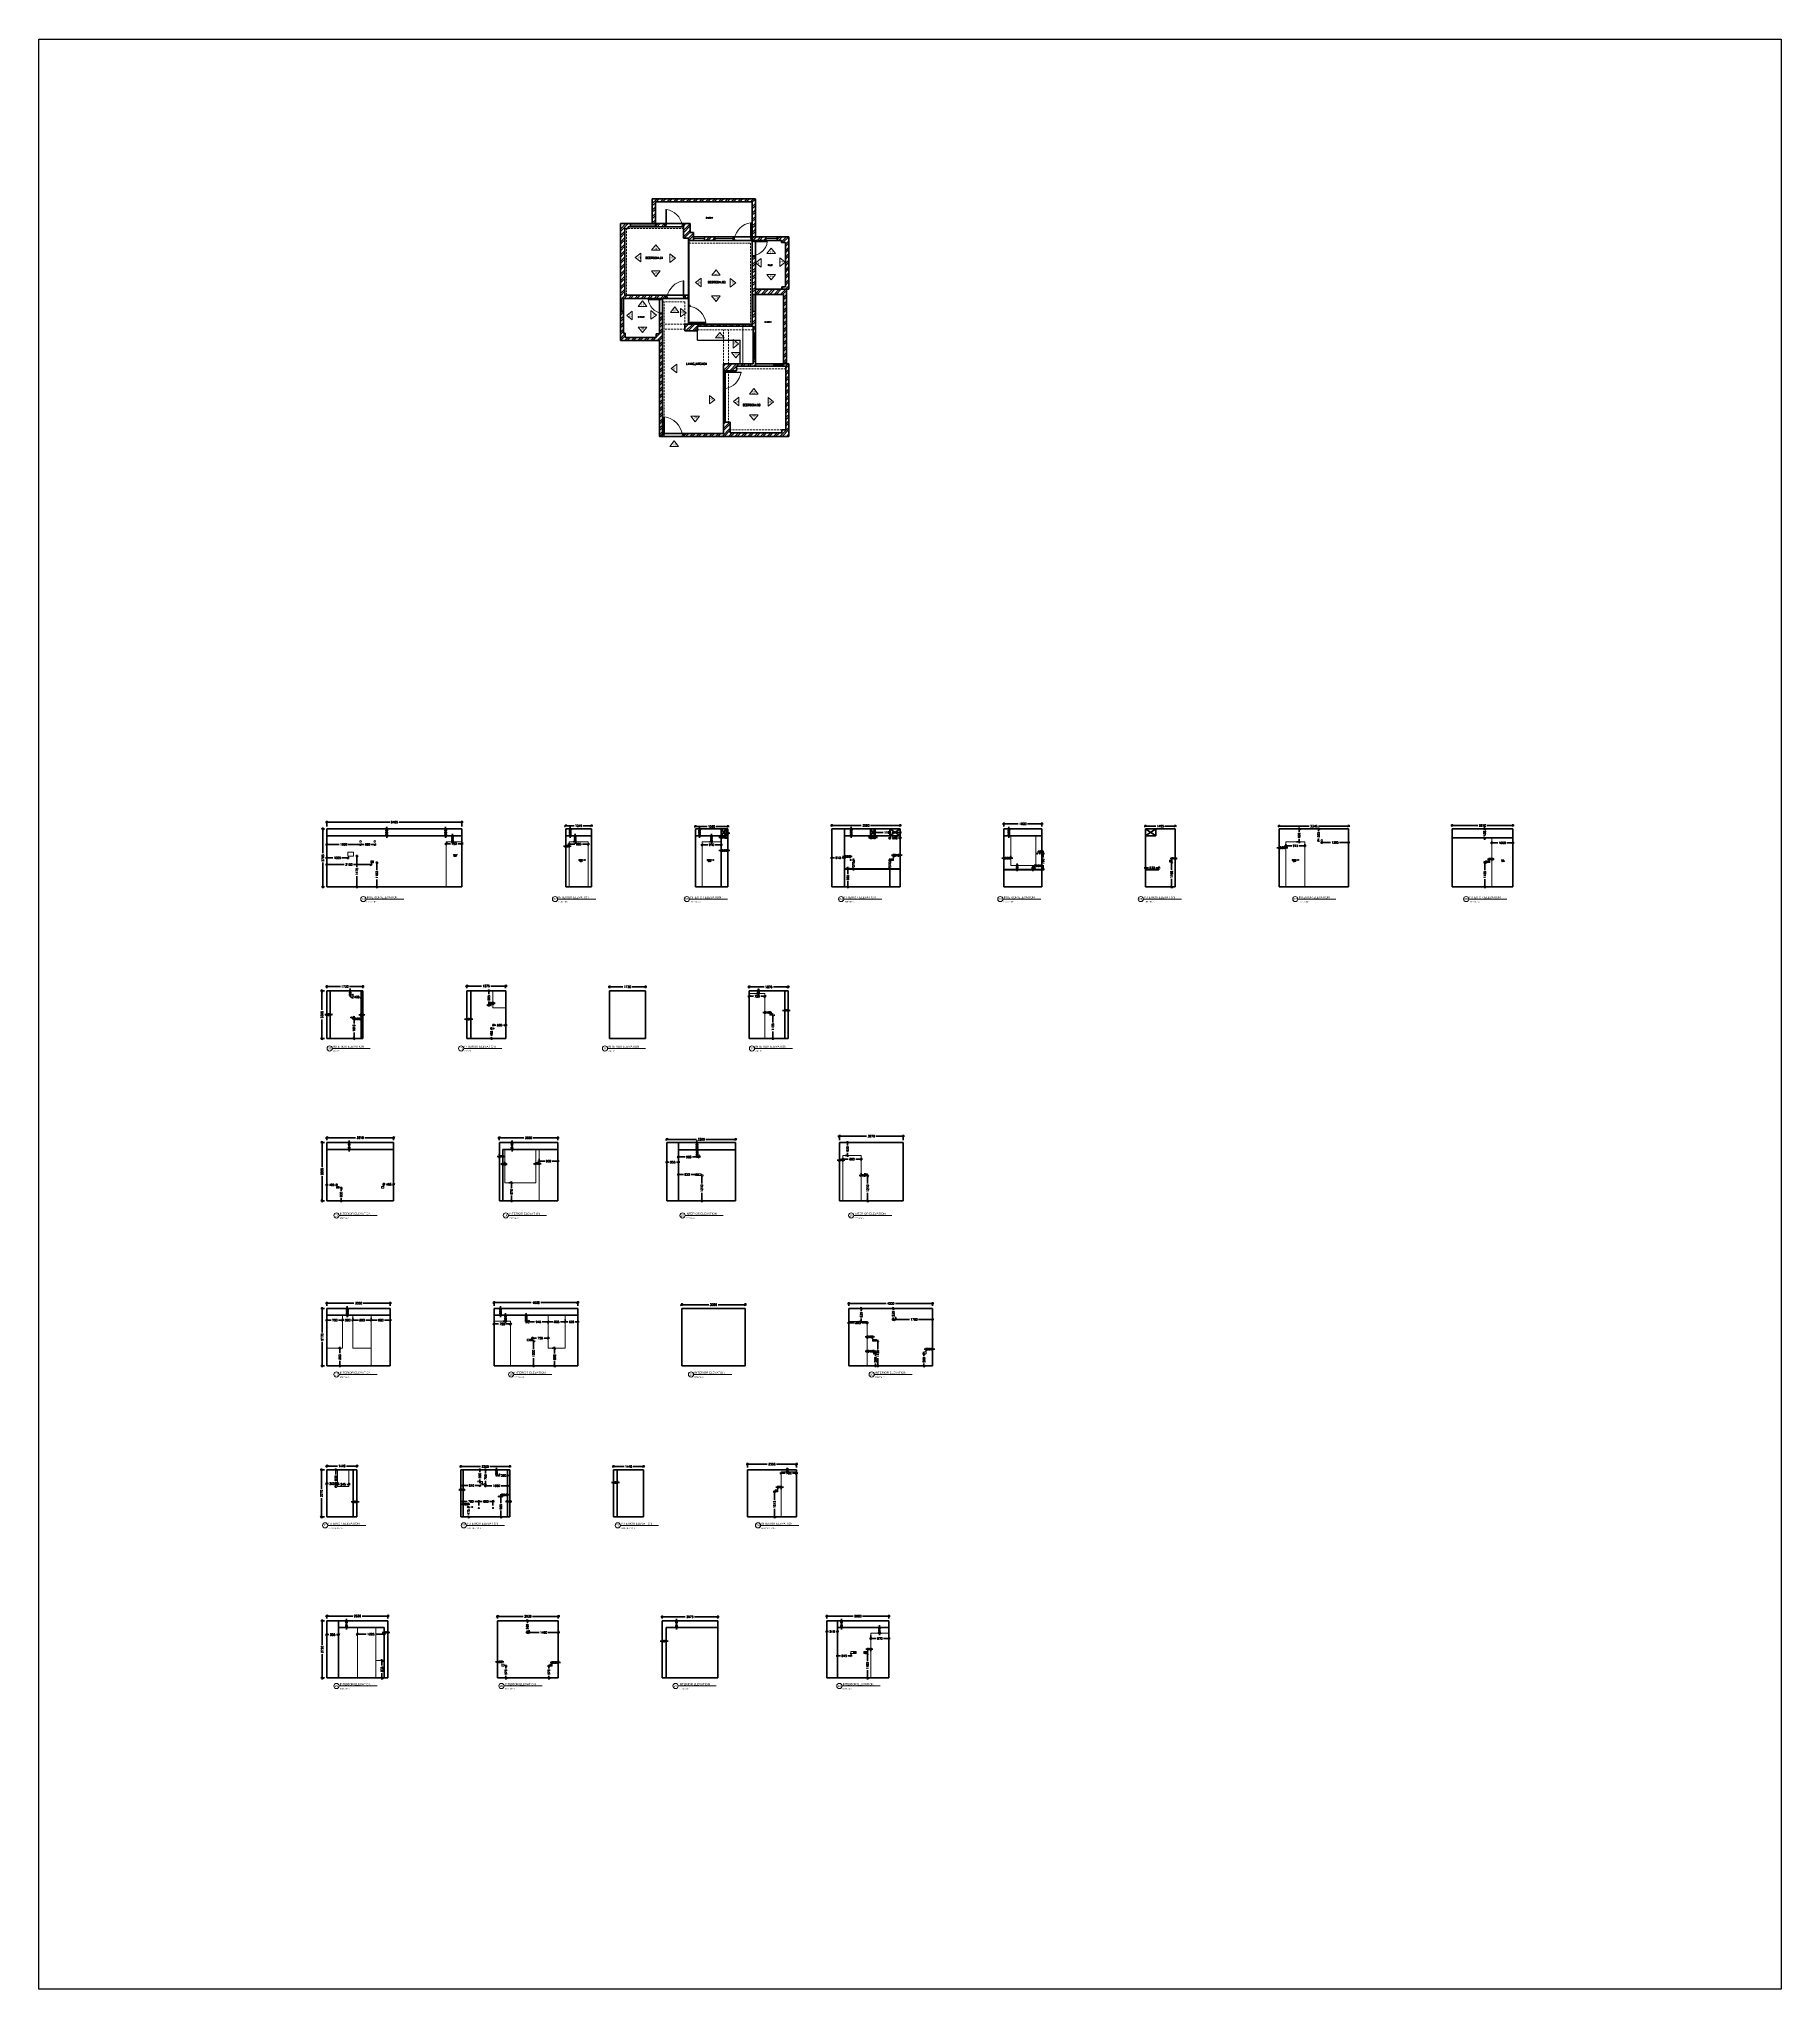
# Model space of a CAD drawing. Header units: millimetres. Extents: x -9330 to 74540, y -13540 to 80317.
import ezdxf
from ezdxf.enums import TextEntityAlignment as Align

# ---------------------------------------------------------------- set-up
doc = ezdxf.new("R2010")
doc.units = ezdxf.units.MM
doc.linetypes.add('HIDDEN', pattern=[9.525, 6.35, -3.175])
for name, color, linetype, lineweight in [('ELIVATION', 255, 'Continuous', 18), ('I-ANNO-SYMB', 6, 'Continuous', 20), ('LM_DOOR', 249, 'Continuous', 13), ('LS_DR_Door', 34, 'Continuous', 5), ('LS_DR_ELECTRICAL', 1, 'Continuous', 0), ('LS_DR_Elivation', 7, 'Continuous', 35), ('LS_DR_Granite', 224, 'Continuous', 30), ('LS_DR_Hatch', 8, 'Continuous', 5), ('LS_DR_Plan Beam', 9, 'HIDDEN', 0), ('LS_DR_Plumbing', 5, 'Continuous', 5), ('LS_DR_POP Cornice', 44, 'Continuous', 5), ('LS_DR_Symbol', 6, 'Continuous', 0), ('LS_DR_Wall', 7, 'Continuous', 35), ('LS_DR_Window', 30, 'Continuous', 5)]:
    doc.layers.add(name, color=color, linetype=linetype, lineweight=lineweight)
doc.layers.add('LS_DR_TEXT', color=7, linetype='Continuous')
doc.styles.add('ROMANS', font='romans.shx')
doc.styles.get("Standard").update_dxf_attribs({"font": 'arial.ttf'})
doc.dimstyles.new('MD50', dxfattribs={"dimscale": 50, "dimtxt": 1.9, "dimasz": 1.3, "dimexe": 1.3, "dimexo": 2.38, "dimgap": 1, "dimtad": 1, "dimdec": 0, "dimzin": 3, "dimdsep": 46, "dimtxsty": 'ROMANS', "dimblk": 'OBLIQUE', "dimcen": -1.9, "dimdle": 1.3, "dimclrd": 150, "dimclre": 150, "dimclrt": 256, "dimadec": 0, "dimazin": 0, "dimtfac": 1, "dimtdec": 0, "dimtix": 1, "dimtmove": 2, "dimatfit": 3, "dimfxl": 1, "dimtolj": 1, "dimtzin": 3, "dimarcsym": 0})
pattern_1 = [(45, (141687.79, 27508.1), (-154.9094, 154.9094), []), (45, (141791.06, 27508.1), (-154.9094, 154.9094), [])]

# ---------------------------------------------------------------- blocks, each defined once
blk = doc.blocks.new('door 1')
at = {"layer": 'LM_DOOR', "color": 34, "linetype": 'ByBlock', "lineweight": 0}
for p, q in [((990011, 143129), (990011, 143202)), ((990070, 143202), (990011, 143202)), ((990733, 143202), (990791, 143202)), ((990791, 143129), (990791, 143202))]:
    blk.add_line(p, q, dxfattribs=at)
for points in [[(990011, 143129), (990061, 143129)], [(990061, 143129), (990061, 143151), (990070, 143151), (990070, 143202)], [(990717, 142486), (990717, 143129)], [(990717, 143129), (990791, 143129)], [(990740, 143057), (990717, 143057)], [(990726, 142558), (990726, 143057)], [(990740, 143151), (990733, 143151), (990733, 143202)], [(990733, 142558), (990733, 143057)], [(990740, 142486), (990740, 143151)], [(990740, 142558), (990717, 142558)], [(990717, 142486), (990740, 142486)]]:
    blk.add_lwpolyline(points, dxfattribs=at)
blk.add_arc((990840, 143267), 791, 190.09237, 261.08885, dxfattribs=at)
blk = doc.blocks.new('_Oblique')
at = {"color": 0, "linetype": 'ByBlock', "lineweight": -2}
blk.add_line((-0.5, -0.5), (0.5, 0.5), dxfattribs=at)
blk = doc.blocks.new('*D377')
at = {"layer": 'Defpoints', "color": 0, "ltscale": 0.25, "transparency": 16777216}
for p in [(4533, 42619), (4533, 42294), (11028, 42294)]:
    blk.add_point(p, dxfattribs=at)
at = {"layer": 'LS_DR_Elivation', "color": 5, "ltscale": 0.25, "transparency": 16777216}
for p, q in [((4468, 42619), (7557, 42619)), ((11093, 42619), (8004, 42619))]:
    blk.add_line(p, q, dxfattribs=at)
at = {"layer": 'LS_DR_Elivation', "color": 8, "ltscale": 0.25, "transparency": 16777216}
for p, q in [((4533, 42413), (4533, 42684)), ((11028, 42413), (11028, 42684))]:
    blk.add_line(p, q, dxfattribs=at)
at = {"layer": 'LS_DR_Elivation', "color": 5, "ltscale": 0.25, "transparency": 16777216, "xscale": 100, "yscale": 100, "zscale": 100, "rotation": 180}
blk.add_blockref('_Oblique', (4533, 42619), dxfattribs=at)
at = {"layer": 'LS_DR_Elivation', "color": 5, "ltscale": 0.25, "transparency": 16777216, "xscale": 100, "yscale": 100, "zscale": 100}
blk.add_blockref('_Oblique', (11028, 42619), dxfattribs=at)
at = {"layer": 'LS_DR_Elivation', "color": 1, "ltscale": 0.25, "transparency": 16777216, "insert": (7781, 42619), "char_height": 100, "attachment_point": 5, "style": 'ROMANS'}
blk.add_mtext('\\A1;6495', dxfattribs=at)
blk = doc.blocks.new('*D378')
at = {"layer": 'Defpoints', "color": 0, "ltscale": 0.25, "transparency": 16777216}
for p in [(4533, 42294), (4339, 39509), (4533, 39509)]:
    blk.add_point(p, dxfattribs=at)
at = {"layer": 'LS_DR_Elivation', "color": 8, "ltscale": 0.25, "transparency": 16777216}
for p, q in [((4414, 42294), (4274, 42294)), ((4414, 39509), (4274, 39509))]:
    blk.add_line(p, q, dxfattribs=at)
at = {"layer": 'LS_DR_Elivation', "color": 5, "ltscale": 0.25, "transparency": 16777216}
for p, q in [((4339, 42359), (4339, 41128)), ((4339, 39444), (4339, 40676))]:
    blk.add_line(p, q, dxfattribs=at)
at = {"layer": 'LS_DR_Elivation', "color": 5, "ltscale": 0.25, "transparency": 16777216, "xscale": 100, "yscale": 100, "zscale": 100}
for p, rotation in [((4339, 42294), 90), ((4339, 39509), 270)]:
    blk.add_blockref('_Oblique', p, dxfattribs=dict(at, rotation=rotation))
at = {"layer": 'LS_DR_Elivation', "color": 1, "ltscale": 0.25, "transparency": 16777216, "insert": (4339, 40902), "char_height": 100, "attachment_point": 5, "rotation": 90, "style": 'ROMANS'}
blk.add_mtext('\\A1;2785', dxfattribs=at)
blk = doc.blocks.new('*D379')
at = {"layer": 'Defpoints', "color": 0, "ltscale": 0.25, "transparency": 16777216}
for p in [(16028, 42294), (17273, 42451), (17273, 42294)]:
    blk.add_point(p, dxfattribs=at)
at = {"layer": 'LS_DR_Elivation', "color": 5, "ltscale": 0.25, "transparency": 16777216}
for p, q in [((15963, 42451), (16432, 42451)), ((17338, 42451), (16870, 42451))]:
    blk.add_line(p, q, dxfattribs=at)
at = {"layer": 'LS_DR_Elivation', "color": 8, "ltscale": 0.25, "transparency": 16777216}
for p, q in [((16028, 42413), (16028, 42516)), ((17273, 42413), (17273, 42516))]:
    blk.add_line(p, q, dxfattribs=at)
at = {"layer": 'LS_DR_Elivation', "color": 5, "ltscale": 0.25, "transparency": 16777216, "xscale": 100, "yscale": 100, "zscale": 100, "rotation": 180}
blk.add_blockref('_Oblique', (16028, 42451), dxfattribs=at)
at = {"layer": 'LS_DR_Elivation', "color": 5, "ltscale": 0.25, "transparency": 16777216, "xscale": 100, "yscale": 100, "zscale": 100}
blk.add_blockref('_Oblique', (17273, 42451), dxfattribs=at)
at = {"layer": 'LS_DR_Elivation', "color": 1, "ltscale": 0.25, "transparency": 16777216, "insert": (16651, 42451), "char_height": 100, "attachment_point": 5, "style": 'ROMANS'}
blk.add_mtext('\\A1;1245', dxfattribs=at)
blk = doc.blocks.new('*D380')
at = {"layer": 'Defpoints', "color": 0, "ltscale": 0.25, "transparency": 16777216}
for p in [(22273, 42294), (23838, 42413), (23838, 42294)]:
    blk.add_point(p, dxfattribs=at)
at = {"layer": 'LS_DR_Elivation', "color": 5, "ltscale": 0.25, "transparency": 16777216}
for p, q in [((22208, 42413), (22837, 42413)), ((23903, 42413), (23275, 42413))]:
    blk.add_line(p, q, dxfattribs=at)
at = {"layer": 'LS_DR_Elivation', "color": 8, "ltscale": 0.25, "transparency": 16777216}
for p, q in [((22273, 42413), (22273, 42478)), ((23838, 42413), (23838, 42478))]:
    blk.add_line(p, q, dxfattribs=at)
at = {"layer": 'LS_DR_Elivation', "color": 5, "ltscale": 0.25, "transparency": 16777216, "xscale": 100, "yscale": 100, "zscale": 100, "rotation": 180}
blk.add_blockref('_Oblique', (22273, 42413), dxfattribs=at)
at = {"layer": 'LS_DR_Elivation', "color": 5, "ltscale": 0.25, "transparency": 16777216, "xscale": 100, "yscale": 100, "zscale": 100}
blk.add_blockref('_Oblique', (23838, 42413), dxfattribs=at)
at = {"layer": 'LS_DR_Elivation', "color": 1, "ltscale": 0.25, "transparency": 16777216, "insert": (23056, 42413), "char_height": 100, "attachment_point": 5, "style": 'ROMANS'}
blk.add_mtext('\\A1;1565', dxfattribs=at)
blk = doc.blocks.new('*D381')
at = {"layer": 'Defpoints', "color": 0, "ltscale": 0.25, "transparency": 16777216}
for p in [(28838, 42294), (32128, 42462), (32128, 42294)]:
    blk.add_point(p, dxfattribs=at)
at = {"layer": 'LS_DR_Elivation', "color": 5, "ltscale": 0.25, "transparency": 16777216}
for p, q in [((28773, 42462), (30257, 42462)), ((32193, 42462), (30709, 42462))]:
    blk.add_line(p, q, dxfattribs=at)
at = {"layer": 'LS_DR_Elivation', "color": 8, "ltscale": 0.25, "transparency": 16777216}
for p, q in [((28838, 42413), (28838, 42527)), ((32128, 42413), (32128, 42527))]:
    blk.add_line(p, q, dxfattribs=at)
at = {"layer": 'LS_DR_Elivation', "color": 5, "ltscale": 0.25, "transparency": 16777216, "xscale": 100, "yscale": 100, "zscale": 100, "rotation": 180}
blk.add_blockref('_Oblique', (28838, 42462), dxfattribs=at)
at = {"layer": 'LS_DR_Elivation', "color": 5, "ltscale": 0.25, "transparency": 16777216, "xscale": 100, "yscale": 100, "zscale": 100}
blk.add_blockref('_Oblique', (32128, 42462), dxfattribs=at)
at = {"layer": 'LS_DR_Elivation', "color": 1, "ltscale": 0.25, "transparency": 16777216, "insert": (30483, 42462), "char_height": 100, "attachment_point": 5, "style": 'ROMANS'}
blk.add_mtext('\\A1;3290', dxfattribs=at)
blk = doc.blocks.new('*D382')
at = {"layer": 'Defpoints', "color": 0, "ltscale": 0.25, "transparency": 16777216}
for p in [(37128, 42541), (37128, 42294), (38948, 42294)]:
    blk.add_point(p, dxfattribs=at)
at = {"layer": 'LS_DR_Elivation', "color": 5, "ltscale": 0.25, "transparency": 16777216}
for p, q in [((37063, 42541), (37819, 42541)), ((39013, 42541), (38257, 42541))]:
    blk.add_line(p, q, dxfattribs=at)
at = {"layer": 'LS_DR_Elivation', "color": 8, "ltscale": 0.25, "transparency": 16777216}
for p, q in [((37128, 42413), (37128, 42606)), ((38948, 42413), (38948, 42606))]:
    blk.add_line(p, q, dxfattribs=at)
at = {"layer": 'LS_DR_Elivation', "color": 5, "ltscale": 0.25, "transparency": 16777216, "xscale": 100, "yscale": 100, "zscale": 100, "rotation": 180}
blk.add_blockref('_Oblique', (37128, 42541), dxfattribs=at)
at = {"layer": 'LS_DR_Elivation', "color": 5, "ltscale": 0.25, "transparency": 16777216, "xscale": 100, "yscale": 100, "zscale": 100}
blk.add_blockref('_Oblique', (38948, 42541), dxfattribs=at)
at = {"layer": 'LS_DR_Elivation', "color": 1, "ltscale": 0.25, "transparency": 16777216, "insert": (38038, 42541), "char_height": 100, "attachment_point": 5, "style": 'ROMANS'}
blk.add_mtext('\\A1;1820', dxfattribs=at)
blk = doc.blocks.new('*D383')
at = {"layer": 'Defpoints', "color": 0, "ltscale": 0.25, "transparency": 16777216}
for p in [(43948, 42426), (43948, 42294), (45373, 42294)]:
    blk.add_point(p, dxfattribs=at)
at = {"layer": 'LS_DR_Elivation', "color": 5, "ltscale": 0.25, "transparency": 16777216}
for p, q in [((43883, 42426), (44442, 42426)), ((45438, 42426), (44880, 42426))]:
    blk.add_line(p, q, dxfattribs=at)
at = {"layer": 'LS_DR_Elivation', "color": 8, "ltscale": 0.25, "transparency": 16777216}
for p, q in [((43948, 42413), (43948, 42491)), ((45373, 42413), (45373, 42491))]:
    blk.add_line(p, q, dxfattribs=at)
at = {"layer": 'LS_DR_Elivation', "color": 5, "ltscale": 0.25, "transparency": 16777216, "xscale": 100, "yscale": 100, "zscale": 100, "rotation": 180}
blk.add_blockref('_Oblique', (43948, 42426), dxfattribs=at)
at = {"layer": 'LS_DR_Elivation', "color": 5, "ltscale": 0.25, "transparency": 16777216, "xscale": 100, "yscale": 100, "zscale": 100}
blk.add_blockref('_Oblique', (45373, 42426), dxfattribs=at)
at = {"layer": 'LS_DR_Elivation', "color": 1, "ltscale": 0.25, "transparency": 16777216, "insert": (44661, 42426), "char_height": 100, "attachment_point": 5, "style": 'ROMANS'}
blk.add_mtext('\\A1;1425', dxfattribs=at)
blk = doc.blocks.new('*D384')
at = {"layer": 'Defpoints', "color": 0, "ltscale": 0.25, "transparency": 16777216}
for p in [(50373, 42294), (53713, 42426), (53713, 42294)]:
    blk.add_point(p, dxfattribs=at)
at = {"layer": 'LS_DR_Elivation', "color": 5, "ltscale": 0.25, "transparency": 16777216}
for p, q in [((50308, 42426), (51817, 42426)), ((53778, 42426), (52269, 42426))]:
    blk.add_line(p, q, dxfattribs=at)
at = {"layer": 'LS_DR_Elivation', "color": 8, "ltscale": 0.25, "transparency": 16777216}
for p, q in [((50373, 42413), (50373, 42491)), ((53713, 42413), (53713, 42491))]:
    blk.add_line(p, q, dxfattribs=at)
at = {"layer": 'LS_DR_Elivation', "color": 5, "ltscale": 0.25, "transparency": 16777216, "xscale": 100, "yscale": 100, "zscale": 100, "rotation": 180}
blk.add_blockref('_Oblique', (50373, 42426), dxfattribs=at)
at = {"layer": 'LS_DR_Elivation', "color": 5, "ltscale": 0.25, "transparency": 16777216, "xscale": 100, "yscale": 100, "zscale": 100}
blk.add_blockref('_Oblique', (53713, 42426), dxfattribs=at)
at = {"layer": 'LS_DR_Elivation', "color": 1, "ltscale": 0.25, "transparency": 16777216, "insert": (52043, 42426), "char_height": 100, "attachment_point": 5, "style": 'ROMANS'}
blk.add_mtext('\\A1;3340', dxfattribs=at)
blk = doc.blocks.new('*D385')
at = {"layer": 'Defpoints', "color": 0, "ltscale": 0.25, "transparency": 16777216}
for p in [(58713, 42294), (61623, 42457), (61623, 42294)]:
    blk.add_point(p, dxfattribs=at)
at = {"layer": 'LS_DR_Elivation', "color": 5, "ltscale": 0.25, "transparency": 16777216}
for p, q in [((58648, 42457), (59942, 42457)), ((61688, 42457), (60394, 42457))]:
    blk.add_line(p, q, dxfattribs=at)
at = {"layer": 'LS_DR_Elivation', "color": 8, "ltscale": 0.25, "transparency": 16777216}
for p, q in [((58713, 42413), (58713, 42522)), ((61623, 42413), (61623, 42522))]:
    blk.add_line(p, q, dxfattribs=at)
at = {"layer": 'LS_DR_Elivation', "color": 5, "ltscale": 0.25, "transparency": 16777216, "xscale": 100, "yscale": 100, "zscale": 100, "rotation": 180}
blk.add_blockref('_Oblique', (58713, 42457), dxfattribs=at)
at = {"layer": 'LS_DR_Elivation', "color": 5, "ltscale": 0.25, "transparency": 16777216, "xscale": 100, "yscale": 100, "zscale": 100}
blk.add_blockref('_Oblique', (61623, 42457), dxfattribs=at)
at = {"layer": 'LS_DR_Elivation', "color": 1, "ltscale": 0.25, "transparency": 16777216, "insert": (60168, 42457), "char_height": 100, "attachment_point": 5, "style": 'ROMANS'}
blk.add_mtext('\\A1;2910', dxfattribs=at)
blk = doc.blocks.new('*U6')
at = {"linetype": 'Continuous'}
blk.add_line((5, 0), (78.3, 0), dxfattribs=at)
blk.add_circle((0, 0), 5, dxfattribs=at)
at = {"color": 7}
blk.add_attdef('88', text='', height=4, dxfattribs=at).set_placement((0, 0), align=Align.MIDDLE_CENTER)
for tag, p, height in [('LABELNAME', (6.5, 1.5), 4), ('DES.LINE.01', (6.4, -3.3), 2), ('DES.LINE.02', (6.4, -6.4), 2)]:
    blk.add_attdef(tag, p, '', height=height, dxfattribs=at)
blk = doc.blocks.new('*D323')
at = {"layer": 'Defpoints', "color": 0, "ltscale": 0.25, "transparency": 16777216}
for p in [(10574, 41964), (10653, 41964), (10653, 41674)]:
    blk.add_point(p, dxfattribs=at)
at = {"layer": 'LS_DR_Elivation', "color": 8, "ltscale": 0.25, "transparency": 16777216}
for p, q in [((10534, 41964), (10509, 41964)), ((10534, 41674), (10509, 41674))]:
    blk.add_line(p, q, dxfattribs=at)
at = {"layer": 'LS_DR_Elivation', "color": 5, "ltscale": 0.25, "transparency": 16777216}
for p, q in [((10574, 41964), (10574, 42064)), ((10574, 41674), (10574, 41964)), ((10574, 41674), (10574, 41574))]:
    blk.add_line(p, q, dxfattribs=at)
at = {"layer": 'LS_DR_Elivation', "color": 5, "ltscale": 0.25, "transparency": 16777216, "xscale": 100, "yscale": 100, "zscale": 100}
for p, rotation in [((10574, 41964), 270), ((10574, 41674), 90)]:
    blk.add_blockref('_Oblique', p, dxfattribs=dict(at, rotation=rotation))
at = {"layer": 'LS_DR_Elivation', "color": 1, "ltscale": 0.25, "transparency": 16777216, "insert": (10574, 41819), "char_height": 100, "attachment_point": 5, "rotation": 90, "style": 'ROMANS'}
blk.add_mtext('\\A1;290', dxfattribs=at)
blk = doc.blocks.new('*D324')
at = {"layer": 'Defpoints', "color": 0, "ltscale": 0.25, "transparency": 16777216}
for p in [(10248, 42294), (10396, 42294), (10396, 41964)]:
    blk.add_point(p, dxfattribs=at)
at = {"layer": 'LS_DR_Elivation', "color": 8, "ltscale": 0.25, "transparency": 16777216}
for p, q in [((10277, 42294), (10183, 42294)), ((10277, 41964), (10183, 41964))]:
    blk.add_line(p, q, dxfattribs=at)
at = {"layer": 'LS_DR_Elivation', "color": 5, "ltscale": 0.25, "transparency": 16777216}
for p, q in [((10248, 42294), (10248, 42394)), ((10248, 41964), (10248, 42294)), ((10248, 41964), (10248, 41864))]:
    blk.add_line(p, q, dxfattribs=at)
at = {"layer": 'LS_DR_Elivation', "color": 5, "ltscale": 0.25, "transparency": 16777216, "xscale": 100, "yscale": 100, "zscale": 100}
for p, rotation in [((10248, 42294), 270), ((10248, 41964), 90)]:
    blk.add_blockref('_Oblique', p, dxfattribs=dict(at, rotation=rotation))
at = {"layer": 'LS_DR_Elivation', "color": 1, "ltscale": 0.25, "transparency": 16777216, "insert": (10248, 42129), "char_height": 100, "attachment_point": 5, "rotation": 90, "style": 'ROMANS'}
blk.add_mtext('\\A1;330', dxfattribs=at)
blk = doc.blocks.new('*D325')
at = {"layer": 'Defpoints', "color": 0, "ltscale": 0.25, "transparency": 16777216}
for p in [(10278, 41674), (10278, 41585), (11028, 41674)]:
    blk.add_point(p, dxfattribs=at)
at = {"layer": 'LS_DR_Elivation', "color": 5, "ltscale": 0.25, "transparency": 16777216}
for p, q in [((10213, 41585), (10475, 41585)), ((11093, 41585), (10832, 41585))]:
    blk.add_line(p, q, dxfattribs=at)
at = {"layer": 'LS_DR_Elivation', "color": 8, "ltscale": 0.25, "transparency": 16777216}
for p, q in [((10278, 41555), (10278, 41520)), ((11028, 41555), (11028, 41520))]:
    blk.add_line(p, q, dxfattribs=at)
at = {"layer": 'LS_DR_Elivation', "color": 5, "ltscale": 0.25, "transparency": 16777216, "xscale": 100, "yscale": 100, "zscale": 100, "rotation": 180}
blk.add_blockref('_Oblique', (10278, 41585), dxfattribs=at)
at = {"layer": 'LS_DR_Elivation', "color": 5, "ltscale": 0.25, "transparency": 16777216, "xscale": 100, "yscale": 100, "zscale": 100}
blk.add_blockref('_Oblique', (11028, 41585), dxfattribs=at)
at = {"layer": 'LS_DR_Elivation', "color": 1, "ltscale": 0.25, "transparency": 16777216, "insert": (10653, 41585), "char_height": 100, "attachment_point": 5, "style": 'ROMANS'}
blk.add_mtext('\\A1;750', dxfattribs=at)
blk = doc.blocks.new('15 amps socket')
at = {"layer": 'ELIVATION', "color": 1}
for p, q in [((27, -46), (30, -46)), ((30, -52), (27, -52)), ((30, -46), (30, -52)), ((52, -46), (49, -46)), ((49, -46), (49, -52)), ((49, -52), (52, -52))]:
    blk.add_line(p, q, dxfattribs=at)
blk.add_lwpolyline([(7, -4), (73, -4), (73, -70), (7, -70)], close=True, dxfattribs=at)
for centre, radius in [((26, -37), 3.64), ((53, -37), 3.04)]:
    blk.add_circle(centre, radius, dxfattribs=at)
for centre, radius, start, end in [((27, -49), 3.35, 85.02089, 274.97911), ((39, -22), 6.07, 298.95502, 241.04498), ((39, -30), 3.59, 144.94403, 35.05597), ((52, -49), 3.35, 265.02089, 94.97911)]:
    blk.add_arc(centre, radius, start, end, dxfattribs=at)
blk = doc.blocks.new('SWITCH')
at = {"layer": 'LS_DR_ELECTRICAL', "ltscale": 0.25}
for p, q in [((533533, 100225), (533505, 100225)), ((533505, 100159), (533505, 100225)), ((533533, 100159), (533505, 100159)), ((533529, 100221), (533509, 100221)), ((533509, 100163), (533509, 100221)), ((533529, 100163), (533509, 100163)), ((533529, 100221), (533529, 100163)), ((533533, 100225), (533533, 100159))]:
    blk.add_line(p, q, dxfattribs=at)
blk = doc.blocks.new('*D326')
at = {"layer": 'Defpoints', "color": 0, "ltscale": 0.25, "transparency": 16777216}
for p in [(7409, 42294), (7409, 42294), (7409, 41964)]:
    blk.add_point(p, dxfattribs=at)
at = {"layer": 'LS_DR_Elivation', "color": 8, "ltscale": 0.25, "transparency": 16777216}
for p, q in [((7290, 42294), (7344, 42294)), ((7290, 41964), (7344, 41964))]:
    blk.add_line(p, q, dxfattribs=at)
at = {"layer": 'LS_DR_Elivation', "color": 5, "ltscale": 0.25, "transparency": 16777216}
for p, q in [((7409, 42294), (7409, 42394)), ((7409, 41964), (7409, 42294)), ((7409, 41964), (7409, 41864))]:
    blk.add_line(p, q, dxfattribs=at)
at = {"layer": 'LS_DR_Elivation', "color": 5, "ltscale": 0.25, "transparency": 16777216, "xscale": 100, "yscale": 100, "zscale": 100}
for p, rotation in [((7409, 42294), 270), ((7409, 41964), 90)]:
    blk.add_blockref('_Oblique', p, dxfattribs=dict(at, rotation=rotation))
at = {"layer": 'LS_DR_Elivation', "color": 1, "ltscale": 0.25, "transparency": 16777216, "insert": (7409, 42129), "char_height": 100, "attachment_point": 5, "rotation": 90, "style": 'ROMANS'}
blk.add_mtext('\\A1;330', dxfattribs=at)
blk = doc.blocks.new('*D327')
at = {"layer": 'Defpoints', "color": 0, "ltscale": 0.25, "transparency": 16777216}
for p in [(4533, 41744), (6153, 41694), (6153, 41552)]:
    blk.add_point(p, dxfattribs=at)
at = {"layer": 'LS_DR_Elivation', "color": 5, "ltscale": 0.25, "transparency": 16777216}
for p, q in [((4468, 41552), (5124, 41552)), ((6218, 41552), (5562, 41552))]:
    blk.add_line(p, q, dxfattribs=at)
at = {"layer": 'LS_DR_Elivation', "color": 8, "ltscale": 0.25, "transparency": 16777216}
for p, q in [((4533, 41625), (4533, 41487)), ((6153, 41575), (6153, 41487))]:
    blk.add_line(p, q, dxfattribs=at)
at = {"layer": 'LS_DR_Elivation', "color": 5, "ltscale": 0.25, "transparency": 16777216, "xscale": 100, "yscale": 100, "zscale": 100, "rotation": 180}
blk.add_blockref('_Oblique', (4533, 41552), dxfattribs=at)
at = {"layer": 'LS_DR_Elivation', "color": 5, "ltscale": 0.25, "transparency": 16777216, "xscale": 100, "yscale": 100, "zscale": 100}
blk.add_blockref('_Oblique', (6153, 41552), dxfattribs=at)
at = {"layer": 'LS_DR_Elivation', "color": 1, "ltscale": 0.25, "transparency": 16777216, "insert": (5343, 41552), "char_height": 100, "attachment_point": 5, "style": 'ROMANS'}
blk.add_mtext('\\A1;1620', dxfattribs=at)
blk = doc.blocks.new('*D328')
at = {"layer": 'Defpoints', "color": 0, "ltscale": 0.25, "transparency": 16777216}
for p in [(6153, 41694), (6833, 41694), (6833, 41552)]:
    blk.add_point(p, dxfattribs=at)
at = {"layer": 'LS_DR_Elivation', "color": 5, "ltscale": 0.25, "transparency": 16777216}
for p, q in [((6088, 41552), (6317, 41552)), ((6898, 41552), (6669, 41552))]:
    blk.add_line(p, q, dxfattribs=at)
at = {"layer": 'LS_DR_Elivation', "color": 8, "ltscale": 0.25, "transparency": 16777216}
for p, q in [((6153, 41575), (6153, 41487)), ((6833, 41575), (6833, 41487))]:
    blk.add_line(p, q, dxfattribs=at)
at = {"layer": 'LS_DR_Elivation', "color": 5, "ltscale": 0.25, "transparency": 16777216, "xscale": 100, "yscale": 100, "zscale": 100, "rotation": 180}
blk.add_blockref('_Oblique', (6153, 41552), dxfattribs=at)
at = {"layer": 'LS_DR_Elivation', "color": 5, "ltscale": 0.25, "transparency": 16777216, "xscale": 100, "yscale": 100, "zscale": 100}
blk.add_blockref('_Oblique', (6833, 41552), dxfattribs=at)
at = {"layer": 'LS_DR_Elivation', "color": 1, "ltscale": 0.25, "transparency": 16777216, "insert": (6493, 41552), "char_height": 100, "attachment_point": 5, "style": 'ROMANS'}
blk.add_mtext('\\A1;680', dxfattribs=at)
blk = doc.blocks.new('*D329')
at = {"layer": 'Defpoints', "color": 0, "ltscale": 0.25, "transparency": 16777216}
for p in [(4533, 40902), (5538, 40984), (5538, 40908)]:
    blk.add_point(p, dxfattribs=at)
at = {"layer": 'LS_DR_Elivation', "color": 5, "ltscale": 0.25, "transparency": 16777216}
for p, q in [((4468, 40908), (4817, 40908)), ((5603, 40908), (5255, 40908))]:
    blk.add_line(p, q, dxfattribs=at)
at = {"layer": 'LS_DR_Elivation', "color": 8, "ltscale": 0.25, "transparency": 16777216}
for p, q in [((4533, 41021), (4533, 40973)), ((5538, 40865), (5538, 40843))]:
    blk.add_line(p, q, dxfattribs=at)
at = {"layer": 'LS_DR_Elivation', "color": 5, "ltscale": 0.25, "transparency": 16777216, "xscale": 100, "yscale": 100, "zscale": 100, "rotation": 180}
blk.add_blockref('_Oblique', (4533, 40908), dxfattribs=at)
at = {"layer": 'LS_DR_Elivation', "color": 5, "ltscale": 0.25, "transparency": 16777216, "xscale": 100, "yscale": 100, "zscale": 100}
blk.add_blockref('_Oblique', (5538, 40908), dxfattribs=at)
at = {"layer": 'LS_DR_Elivation', "color": 1, "ltscale": 0.25, "transparency": 16777216, "insert": (5036, 40908), "char_height": 100, "attachment_point": 5, "style": 'ROMANS'}
blk.add_mtext('\\A1;1005', dxfattribs=at)
blk = doc.blocks.new('*D330')
at = {"layer": 'Defpoints', "color": 0, "ltscale": 0.25, "transparency": 16777216}
for p in [(5808, 40984), (5808, 39509), (5974, 39509)]:
    blk.add_point(p, dxfattribs=at)
at = {"layer": 'LS_DR_Elivation', "color": 8, "ltscale": 0.25, "transparency": 16777216}
for p, q in [((5927, 40984), (6039, 40984)), ((5927, 39509), (6039, 39509))]:
    blk.add_line(p, q, dxfattribs=at)
at = {"layer": 'LS_DR_Elivation', "color": 5, "ltscale": 0.25, "transparency": 16777216}
for p, q in [((5974, 41049), (5974, 40466)), ((5974, 39444), (5974, 40028))]:
    blk.add_line(p, q, dxfattribs=at)
at = {"layer": 'LS_DR_Elivation', "color": 5, "ltscale": 0.25, "transparency": 16777216, "xscale": 100, "yscale": 100, "zscale": 100}
for p, rotation in [((5974, 40984), 90), ((5974, 39509), 270)]:
    blk.add_blockref('_Oblique', p, dxfattribs=dict(at, rotation=rotation))
at = {"layer": 'LS_DR_Elivation', "color": 1, "ltscale": 0.25, "transparency": 16777216, "insert": (5974, 40247), "char_height": 100, "attachment_point": 5, "rotation": 90, "style": 'ROMANS'}
blk.add_mtext('\\A1;1475', dxfattribs=at)
blk = doc.blocks.new('*D331')
at = {"layer": 'Defpoints', "color": 0, "ltscale": 0.25, "transparency": 16777216}
for p in [(4533, 40669), (4533, 40582), (6653, 40669)]:
    blk.add_point(p, dxfattribs=at)
at = {"layer": 'LS_DR_Elivation', "color": 5, "ltscale": 0.25, "transparency": 16777216}
for p, q in [((4468, 40582), (5367, 40582)), ((6718, 40582), (5819, 40582))]:
    blk.add_line(p, q, dxfattribs=at)
at = {"layer": 'LS_DR_Elivation', "color": 8, "ltscale": 0.25, "transparency": 16777216}
for p, q in [((4533, 40550), (4533, 40517)), ((6653, 40550), (6653, 40517))]:
    blk.add_line(p, q, dxfattribs=at)
at = {"layer": 'LS_DR_Elivation', "color": 5, "ltscale": 0.25, "transparency": 16777216, "xscale": 100, "yscale": 100, "zscale": 100, "rotation": 180}
blk.add_blockref('_Oblique', (4533, 40582), dxfattribs=at)
at = {"layer": 'LS_DR_Elivation', "color": 5, "ltscale": 0.25, "transparency": 16777216, "xscale": 100, "yscale": 100, "zscale": 100}
blk.add_blockref('_Oblique', (6653, 40582), dxfattribs=at)
at = {"layer": 'LS_DR_Elivation', "color": 1, "ltscale": 0.25, "transparency": 16777216, "insert": (5593, 40582), "char_height": 100, "attachment_point": 5, "style": 'ROMANS'}
blk.add_mtext('\\A1;2120', dxfattribs=at)
blk = doc.blocks.new('*D332')
at = {"layer": 'Defpoints', "color": 0, "ltscale": 0.25, "transparency": 16777216}
for p in [(6773, 40669), (6773, 39509), (6939, 39509)]:
    blk.add_point(p, dxfattribs=at)
at = {"layer": 'LS_DR_Elivation', "color": 8, "ltscale": 0.25, "transparency": 16777216}
for p, q in [((6892, 40669), (7004, 40669)), ((6892, 39509), (7004, 39509))]:
    blk.add_line(p, q, dxfattribs=at)
at = {"layer": 'LS_DR_Elivation', "color": 5, "ltscale": 0.25, "transparency": 16777216}
for p, q in [((6939, 40734), (6939, 40309)), ((6939, 39444), (6939, 39870))]:
    blk.add_line(p, q, dxfattribs=at)
at = {"layer": 'LS_DR_Elivation', "color": 5, "ltscale": 0.25, "transparency": 16777216, "xscale": 100, "yscale": 100, "zscale": 100}
for p, rotation in [((6939, 40669), 90), ((6939, 39509), 270)]:
    blk.add_blockref('_Oblique', p, dxfattribs=dict(at, rotation=rotation))
at = {"layer": 'LS_DR_Elivation', "color": 1, "ltscale": 0.25, "transparency": 16777216, "insert": (6939, 40089), "char_height": 100, "attachment_point": 5, "rotation": 90, "style": 'ROMANS'}
blk.add_mtext('\\A1;1160', dxfattribs=at)
blk = doc.blocks.new('*D333')
at = {"layer": 'Defpoints', "color": 0, "ltscale": 0.25, "transparency": 16777216}
for p in [(16248, 42294), (16266, 42294), (16266, 41964)]:
    blk.add_point(p, dxfattribs=at)
at = {"layer": 'LS_DR_Elivation', "color": 8, "ltscale": 0.25, "transparency": 16777216}
for p, q in [((16147, 42294), (16183, 42294)), ((16147, 41964), (16183, 41964))]:
    blk.add_line(p, q, dxfattribs=at)
at = {"layer": 'LS_DR_Elivation', "color": 5, "ltscale": 0.25, "transparency": 16777216}
for p, q in [((16248, 42294), (16248, 42394)), ((16248, 41964), (16248, 42294)), ((16248, 41964), (16248, 41864))]:
    blk.add_line(p, q, dxfattribs=at)
at = {"layer": 'LS_DR_Elivation', "color": 5, "ltscale": 0.25, "transparency": 16777216, "xscale": 100, "yscale": 100, "zscale": 100}
for p, rotation in [((16248, 42294), 270), ((16248, 41964), 90)]:
    blk.add_blockref('_Oblique', p, dxfattribs=dict(at, rotation=rotation))
at = {"layer": 'LS_DR_Elivation', "color": 1, "ltscale": 0.25, "transparency": 16777216, "insert": (16248, 42129), "char_height": 100, "attachment_point": 5, "rotation": 90, "style": 'ROMANS'}
blk.add_mtext('\\A1;330', dxfattribs=at)
blk = doc.blocks.new('*D334')
at = {"layer": 'Defpoints', "color": 0, "ltscale": 0.25, "transparency": 16777216}
for p in [(22467, 42294), (22492, 42294), (22492, 41964)]:
    blk.add_point(p, dxfattribs=at)
at = {"layer": 'LS_DR_Elivation', "color": 8, "ltscale": 0.25, "transparency": 16777216}
for p, q in [((22373, 42294), (22402, 42294)), ((22373, 41964), (22402, 41964))]:
    blk.add_line(p, q, dxfattribs=at)
at = {"layer": 'LS_DR_Elivation', "color": 5, "ltscale": 0.25, "transparency": 16777216}
for p, q in [((22467, 42294), (22467, 42394)), ((22467, 41964), (22467, 42294)), ((22467, 41964), (22467, 41864))]:
    blk.add_line(p, q, dxfattribs=at)
at = {"layer": 'LS_DR_Elivation', "color": 5, "ltscale": 0.25, "transparency": 16777216, "xscale": 100, "yscale": 100, "zscale": 100}
for p, rotation in [((22467, 42294), 270), ((22467, 41964), 90)]:
    blk.add_blockref('_Oblique', p, dxfattribs=dict(at, rotation=rotation))
at = {"layer": 'LS_DR_Elivation', "color": 1, "ltscale": 0.25, "transparency": 16777216, "insert": (22467, 42129), "char_height": 100, "attachment_point": 5, "rotation": 90, "style": 'ROMANS'}
blk.add_mtext('\\A1;330', dxfattribs=at)
blk = doc.blocks.new('*D335')
at = {"layer": 'Defpoints', "color": 0, "ltscale": 0.25, "transparency": 16777216}
for p in [(16028, 41467), (16193, 41467), (16193, 41467)]:
    blk.add_point(p, dxfattribs=at)
at = {"layer": 'LS_DR_Elivation', "color": 5, "ltscale": 0.25, "transparency": 16777216}
for p, q in [((16028, 41467), (15928, 41467)), ((16028, 41467), (16193, 41467)), ((16193, 41467), (16293, 41467))]:
    blk.add_line(p, q, dxfattribs=at)
at = {"layer": 'LS_DR_Elivation', "color": 8, "ltscale": 0.25, "transparency": 16777216}
for p, q in [((16028, 41586), (16028, 41532)), ((16193, 41586), (16193, 41532))]:
    blk.add_line(p, q, dxfattribs=at)
at = {"layer": 'LS_DR_Elivation', "color": 5, "ltscale": 0.25, "transparency": 16777216, "xscale": 100, "yscale": 100, "zscale": 100}
blk.add_blockref('_Oblique', (16028, 41467), dxfattribs=at)
at = {"layer": 'LS_DR_Elivation', "color": 5, "ltscale": 0.25, "transparency": 16777216, "xscale": 100, "yscale": 100, "zscale": 100, "rotation": 180}
blk.add_blockref('_Oblique', (16193, 41467), dxfattribs=at)
at = {"layer": 'LS_DR_Elivation', "color": 1, "ltscale": 0.25, "transparency": 16777216, "insert": (16111, 41467), "char_height": 100, "attachment_point": 5, "style": 'ROMANS'}
blk.add_mtext('\\A1;165', dxfattribs=at)
blk = doc.blocks.new('*D336')
at = {"layer": 'Defpoints', "color": 0, "ltscale": 0.25, "transparency": 16777216}
for p in [(16193, 41674), (17113, 41674), (17113, 41559)]:
    blk.add_point(p, dxfattribs=at)
at = {"layer": 'LS_DR_Elivation', "color": 5, "ltscale": 0.25, "transparency": 16777216}
for p, q in [((16128, 41559), (16475, 41559)), ((17178, 41559), (16832, 41559))]:
    blk.add_line(p, q, dxfattribs=at)
at = {"layer": 'LS_DR_Elivation', "color": 8, "ltscale": 0.25, "transparency": 16777216}
for p, q in [((16193, 41555), (16193, 41494)), ((17113, 41555), (17113, 41494))]:
    blk.add_line(p, q, dxfattribs=at)
at = {"layer": 'LS_DR_Elivation', "color": 5, "ltscale": 0.25, "transparency": 16777216, "xscale": 100, "yscale": 100, "zscale": 100, "rotation": 180}
blk.add_blockref('_Oblique', (16193, 41559), dxfattribs=at)
at = {"layer": 'LS_DR_Elivation', "color": 5, "ltscale": 0.25, "transparency": 16777216, "xscale": 100, "yscale": 100, "zscale": 100}
blk.add_blockref('_Oblique', (17113, 41559), dxfattribs=at)
at = {"layer": 'LS_DR_Elivation', "color": 1, "ltscale": 0.25, "transparency": 16777216, "insert": (16653, 41559), "char_height": 100, "attachment_point": 5, "style": 'ROMANS'}
blk.add_mtext('\\A1;920', dxfattribs=at)
blk = doc.blocks.new('*D337')
at = {"layer": 'Defpoints', "color": 0, "ltscale": 0.25, "transparency": 16777216}
for p in [(16487, 41964), (16507, 41964), (16507, 41674)]:
    blk.add_point(p, dxfattribs=at)
at = {"layer": 'LS_DR_Elivation', "color": 8, "ltscale": 0.25, "transparency": 16777216}
for p, q in [((16388, 41964), (16422, 41964)), ((16388, 41674), (16422, 41674))]:
    blk.add_line(p, q, dxfattribs=at)
at = {"layer": 'LS_DR_Elivation', "color": 5, "ltscale": 0.25, "transparency": 16777216}
for p, q in [((16487, 41964), (16487, 42064)), ((16487, 41674), (16487, 41964)), ((16487, 41674), (16487, 41574))]:
    blk.add_line(p, q, dxfattribs=at)
at = {"layer": 'LS_DR_Elivation', "color": 5, "ltscale": 0.25, "transparency": 16777216, "xscale": 100, "yscale": 100, "zscale": 100}
for p, rotation in [((16487, 41964), 270), ((16487, 41674), 90)]:
    blk.add_blockref('_Oblique', p, dxfattribs=dict(at, rotation=rotation))
at = {"layer": 'LS_DR_Elivation', "color": 1, "ltscale": 0.25, "transparency": 16777216, "insert": (16487, 41819), "char_height": 100, "attachment_point": 5, "rotation": 90, "style": 'ROMANS'}
blk.add_mtext('\\A1;290', dxfattribs=at)
blk = doc.blocks.new('*D338')
at = {"layer": 'Defpoints', "color": 0, "ltscale": 0.25, "transparency": 16777216}
for p in [(23508, 41253), (23838, 41253), (23838, 41253)]:
    blk.add_point(p, dxfattribs=at)
at = {"layer": 'LS_DR_Elivation', "color": 8, "ltscale": 0.25, "transparency": 16777216}
for p, q in [((23508, 41372), (23508, 41318)), ((23838, 41372), (23838, 41318))]:
    blk.add_line(p, q, dxfattribs=at)
at = {"layer": 'LS_DR_Elivation', "color": 5, "ltscale": 0.25, "transparency": 16777216}
for p, q in [((23508, 41253), (23408, 41253)), ((23508, 41253), (23838, 41253)), ((23838, 41253), (23938, 41253))]:
    blk.add_line(p, q, dxfattribs=at)
at = {"layer": 'LS_DR_Elivation', "color": 5, "ltscale": 0.25, "transparency": 16777216, "xscale": 100, "yscale": 100, "zscale": 100}
blk.add_blockref('_Oblique', (23508, 41253), dxfattribs=at)
at = {"layer": 'LS_DR_Elivation', "color": 5, "ltscale": 0.25, "transparency": 16777216, "xscale": 100, "yscale": 100, "zscale": 100, "rotation": 180}
blk.add_blockref('_Oblique', (23838, 41253), dxfattribs=at)
at = {"layer": 'LS_DR_Elivation', "color": 1, "ltscale": 0.25, "transparency": 16777216, "insert": (23673, 41253), "char_height": 100, "attachment_point": 5, "style": 'ROMANS'}
blk.add_mtext('\\A1;330', dxfattribs=at)
blk = doc.blocks.new('*D355')
at = {"layer": 'Defpoints', "color": 0, "ltscale": 0.25, "transparency": 16777216}
for p in [(22598, 41674), (22598, 41530), (23508, 41674)]:
    blk.add_point(p, dxfattribs=at)
at = {"layer": 'LS_DR_Elivation', "color": 5, "ltscale": 0.25, "transparency": 16777216}
for p, q in [((22533, 41530), (22875, 41530)), ((23573, 41530), (23232, 41530))]:
    blk.add_line(p, q, dxfattribs=at)
at = {"layer": 'LS_DR_Elivation', "color": 8, "ltscale": 0.25, "transparency": 16777216}
for p, q in [((22598, 41555), (22598, 41465)), ((23508, 41555), (23508, 41465))]:
    blk.add_line(p, q, dxfattribs=at)
at = {"layer": 'LS_DR_Elivation', "color": 5, "ltscale": 0.25, "transparency": 16777216, "xscale": 100, "yscale": 100, "zscale": 100, "rotation": 180}
blk.add_blockref('_Oblique', (22598, 41530), dxfattribs=at)
at = {"layer": 'LS_DR_Elivation', "color": 5, "ltscale": 0.25, "transparency": 16777216, "xscale": 100, "yscale": 100, "zscale": 100}
blk.add_blockref('_Oblique', (23508, 41530), dxfattribs=at)
at = {"layer": 'LS_DR_Elivation', "color": 1, "ltscale": 0.25, "transparency": 16777216, "insert": (23053, 41530), "char_height": 100, "attachment_point": 5, "style": 'ROMANS'}
blk.add_mtext('\\A1;910', dxfattribs=at)
blk = doc.blocks.new('*D356')
at = {"layer": 'Defpoints', "color": 0, "ltscale": 0.25, "transparency": 16777216}
for p in [(23053, 41674), (23075, 41964), (23075, 41674)]:
    blk.add_point(p, dxfattribs=at)
at = {"layer": 'LS_DR_Elivation', "color": 8, "ltscale": 0.25, "transparency": 16777216}
for p, q in [((22956, 41964), (22988, 41964)), ((22956, 41674), (22988, 41674))]:
    blk.add_line(p, q, dxfattribs=at)
at = {"layer": 'LS_DR_Elivation', "color": 5, "ltscale": 0.25, "transparency": 16777216}
for p, q in [((23053, 41964), (23053, 42064)), ((23053, 41964), (23053, 41674)), ((23053, 41674), (23053, 41574))]:
    blk.add_line(p, q, dxfattribs=at)
at = {"layer": 'LS_DR_Elivation', "color": 5, "ltscale": 0.25, "transparency": 16777216, "xscale": 100, "yscale": 100, "zscale": 100}
for p, rotation in [((23053, 41964), 270), ((23053, 41674), 90)]:
    blk.add_blockref('_Oblique', p, dxfattribs=dict(at, rotation=rotation))
at = {"layer": 'LS_DR_Elivation', "color": 1, "ltscale": 0.25, "transparency": 16777216, "insert": (23053, 41819), "char_height": 100, "attachment_point": 5, "rotation": 90, "style": 'ROMANS'}
blk.add_mtext('\\A1;290', dxfattribs=at)
blk = doc.blocks.new('*D357')
at = {"layer": 'Defpoints', "color": 0, "ltscale": 0.25, "transparency": 16777216}
for p in [(23508, 41964), (23508, 41888), (23748, 41964)]:
    blk.add_point(p, dxfattribs=at)
at = {"layer": 'LS_DR_Elivation', "color": 5, "ltscale": 0.25, "transparency": 16777216}
for p, q in [((23508, 41888), (23408, 41888)), ((23748, 41888), (23508, 41888)), ((23748, 41888), (23848, 41888))]:
    blk.add_line(p, q, dxfattribs=at)
at = {"layer": 'LS_DR_Elivation', "color": 8, "ltscale": 0.25, "transparency": 16777216}
for p, q in [((23508, 41845), (23508, 41823)), ((23748, 41845), (23748, 41823))]:
    blk.add_line(p, q, dxfattribs=at)
at = {"layer": 'LS_DR_Elivation', "color": 5, "ltscale": 0.25, "transparency": 16777216, "xscale": 100, "yscale": 100, "zscale": 100}
blk.add_blockref('_Oblique', (23508, 41888), dxfattribs=at)
at = {"layer": 'LS_DR_Elivation', "color": 5, "ltscale": 0.25, "transparency": 16777216, "xscale": 100, "yscale": 100, "zscale": 100, "rotation": 180}
blk.add_blockref('_Oblique', (23748, 41888), dxfattribs=at)
at = {"layer": 'LS_DR_Elivation', "color": 1, "ltscale": 0.25, "transparency": 16777216, "insert": (23628, 41888), "char_height": 100, "attachment_point": 5, "style": 'ROMANS'}
blk.add_mtext('\\A1;240', dxfattribs=at)
blk = doc.blocks.new('*D358')
at = {"layer": 'Defpoints', "color": 0, "ltscale": 0.25, "transparency": 16777216}
for p in [(23748, 42087), (23838, 42087), (23838, 42087)]:
    blk.add_point(p, dxfattribs=at)
at = {"layer": 'LS_DR_Elivation', "color": 5, "ltscale": 0.25, "transparency": 16777216}
for p, q in [((23748, 42087), (23648, 42087)), ((23748, 42087), (23838, 42087)), ((23838, 42087), (23938, 42087))]:
    blk.add_line(p, q, dxfattribs=at)
at = {"layer": 'LS_DR_Elivation', "color": 8, "ltscale": 0.25, "transparency": 16777216}
for p, q in [((23748, 42206), (23748, 42152)), ((23838, 42206), (23838, 42152))]:
    blk.add_line(p, q, dxfattribs=at)
at = {"layer": 'LS_DR_Elivation', "color": 5, "ltscale": 0.25, "transparency": 16777216, "xscale": 100, "yscale": 100, "zscale": 100}
blk.add_blockref('_Oblique', (23748, 42087), dxfattribs=at)
at = {"layer": 'LS_DR_Elivation', "color": 5, "ltscale": 0.25, "transparency": 16777216, "xscale": 100, "yscale": 100, "zscale": 100, "rotation": 180}
blk.add_blockref('_Oblique', (23838, 42087), dxfattribs=at)
at = {"layer": 'LS_DR_Elivation', "color": 1, "ltscale": 0.25, "transparency": 16777216, "insert": (23793, 42087), "char_height": 100, "attachment_point": 5, "style": 'ROMANS'}
blk.add_mtext('\\A1;90', dxfattribs=at)
blk = doc.blocks.new('*D359')
at = {"layer": 'Defpoints', "color": 0, "ltscale": 0.25, "transparency": 16777216}
for p in [(29772, 42294), (29772, 42294), (29772, 41964)]:
    blk.add_point(p, dxfattribs=at)
at = {"layer": 'LS_DR_Elivation', "color": 8, "ltscale": 0.25, "transparency": 16777216}
for p, q in [((29653, 42294), (29707, 42294)), ((29653, 41964), (29707, 41964))]:
    blk.add_line(p, q, dxfattribs=at)
at = {"layer": 'LS_DR_Elivation', "color": 5, "ltscale": 0.25, "transparency": 16777216}
for p, q in [((29772, 42294), (29772, 42394)), ((29772, 41964), (29772, 42294)), ((29772, 41964), (29772, 41864))]:
    blk.add_line(p, q, dxfattribs=at)
at = {"layer": 'LS_DR_Elivation', "color": 5, "ltscale": 0.25, "transparency": 16777216, "xscale": 100, "yscale": 100, "zscale": 100}
for p, rotation in [((29772, 42294), 270), ((29772, 41964), 90)]:
    blk.add_blockref('_Oblique', p, dxfattribs=dict(at, rotation=rotation))
at = {"layer": 'LS_DR_Elivation', "color": 1, "ltscale": 0.25, "transparency": 16777216, "insert": (29772, 42129), "char_height": 100, "attachment_point": 5, "rotation": 90, "style": 'ROMANS'}
blk.add_mtext('\\A1;330', dxfattribs=at)
blk = doc.blocks.new('*D360')
at = {"layer": 'Defpoints', "color": 0, "ltscale": 0.25, "transparency": 16777216}
for p in [(28838, 40902), (28838, 40902), (29448, 40902)]:
    blk.add_point(p, dxfattribs=at)
at = {"layer": 'LS_DR_Elivation', "color": 5, "ltscale": 0.25, "transparency": 16777216}
for p, q in [((28773, 40902), (28967, 40902)), ((29513, 40902), (29319, 40902))]:
    blk.add_line(p, q, dxfattribs=at)
at = {"layer": 'LS_DR_Elivation', "color": 8, "ltscale": 0.25, "transparency": 16777216}
for p, q in [((28838, 41021), (28838, 40967)), ((29448, 41021), (29448, 40967))]:
    blk.add_line(p, q, dxfattribs=at)
at = {"layer": 'LS_DR_Elivation', "color": 5, "ltscale": 0.25, "transparency": 16777216, "xscale": 100, "yscale": 100, "zscale": 100, "rotation": 180}
blk.add_blockref('_Oblique', (28838, 40902), dxfattribs=at)
at = {"layer": 'LS_DR_Elivation', "color": 5, "ltscale": 0.25, "transparency": 16777216, "xscale": 100, "yscale": 100, "zscale": 100}
blk.add_blockref('_Oblique', (29448, 40902), dxfattribs=at)
at = {"layer": 'LS_DR_Elivation', "color": 1, "ltscale": 0.25, "transparency": 16777216, "insert": (29143, 40902), "char_height": 100, "attachment_point": 5, "style": 'ROMANS'}
blk.add_mtext('\\A1;610', dxfattribs=at)
blk = doc.blocks.new('*D361')
at = {"layer": 'Defpoints', "color": 0, "ltscale": 0.25, "transparency": 16777216}
for p in [(29603, 40399), (29603, 39509), (29617, 39509)]:
    blk.add_point(p, dxfattribs=at)
at = {"layer": 'LS_DR_Elivation', "color": 5, "ltscale": 0.25, "transparency": 16777216}
for p, q in [((29617, 40464), (29617, 40133)), ((29617, 39444), (29617, 39776))]:
    blk.add_line(p, q, dxfattribs=at)
at = {"layer": 'LS_DR_Elivation', "color": 8, "ltscale": 0.25, "transparency": 16777216}
for p, q in [((29722, 40399), (29682, 40399)), ((29722, 39509), (29682, 39509))]:
    blk.add_line(p, q, dxfattribs=at)
at = {"layer": 'LS_DR_Elivation', "color": 5, "ltscale": 0.25, "transparency": 16777216, "xscale": 100, "yscale": 100, "zscale": 100}
for p, rotation in [((29617, 40399), 90), ((29617, 39509), 270)]:
    blk.add_blockref('_Oblique', p, dxfattribs=dict(at, rotation=rotation))
at = {"layer": 'LS_DR_Elivation', "color": 1, "ltscale": 0.25, "transparency": 16777216, "insert": (29617, 39954), "char_height": 100, "attachment_point": 5, "rotation": 90, "style": 'ROMANS'}
blk.add_mtext('\\A1;890', dxfattribs=at)
blk = doc.blocks.new('*D362')
at = {"layer": 'Defpoints', "color": 0, "ltscale": 0.25, "transparency": 16777216}
for p in [(31813, 40769), (32128, 41027), (32128, 40769)]:
    blk.add_point(p, dxfattribs=at)
at = {"layer": 'LS_DR_Elivation', "color": 5, "ltscale": 0.25, "transparency": 16777216}
for p, q in [((31813, 41027), (31713, 41027)), ((31813, 41027), (32128, 41027)), ((32128, 41027), (32228, 41027))]:
    blk.add_line(p, q, dxfattribs=at)
at = {"layer": 'LS_DR_Elivation', "color": 8, "ltscale": 0.25, "transparency": 16777216}
for p, q in [((31813, 40888), (31813, 41092)), ((32128, 40888), (32128, 41092))]:
    blk.add_line(p, q, dxfattribs=at)
at = {"layer": 'LS_DR_Elivation', "color": 5, "ltscale": 0.25, "transparency": 16777216, "xscale": 100, "yscale": 100, "zscale": 100}
blk.add_blockref('_Oblique', (31813, 41027), dxfattribs=at)
at = {"layer": 'LS_DR_Elivation', "color": 5, "ltscale": 0.25, "transparency": 16777216, "xscale": 100, "yscale": 100, "zscale": 100, "rotation": 180}
blk.add_blockref('_Oblique', (32128, 41027), dxfattribs=at)
at = {"layer": 'LS_DR_Elivation', "color": 1, "ltscale": 0.25, "transparency": 16777216, "insert": (31971, 41027), "char_height": 100, "attachment_point": 5, "style": 'ROMANS'}
blk.add_mtext('\\A1;315', dxfattribs=at)
blk = doc.blocks.new('*D363')
at = {"layer": 'Defpoints', "color": 0, "ltscale": 0.25, "transparency": 16777216}
for p in [(31637, 40399), (31813, 40769), (31813, 40399)]:
    blk.add_point(p, dxfattribs=at)
at = {"layer": 'LS_DR_Elivation', "color": 8, "ltscale": 0.25, "transparency": 16777216}
for p, q in [((31694, 40769), (31572, 40769)), ((31694, 40399), (31572, 40399))]:
    blk.add_line(p, q, dxfattribs=at)
at = {"layer": 'LS_DR_Elivation', "color": 5, "ltscale": 0.25, "transparency": 16777216}
for p, q in [((31637, 40769), (31637, 40869)), ((31637, 40769), (31637, 40763)), ((31637, 40399), (31637, 40406)), ((31637, 40399), (31637, 40299))]:
    blk.add_line(p, q, dxfattribs=at)
at = {"layer": 'LS_DR_Elivation', "color": 5, "ltscale": 0.25, "transparency": 16777216, "xscale": 100, "yscale": 100, "zscale": 100}
for p, rotation in [((31637, 40769), 270), ((31637, 40399), 90)]:
    blk.add_blockref('_Oblique', p, dxfattribs=dict(at, rotation=rotation))
at = {"layer": 'LS_DR_Elivation', "color": 1, "ltscale": 0.25, "transparency": 16777216, "insert": (31637, 40584), "char_height": 100, "attachment_point": 5, "rotation": 90, "style": 'ROMANS'}
blk.add_mtext('\\A1;370', dxfattribs=at)
blk = doc.blocks.new('*D364')
at = {"layer": 'Defpoints', "color": 0, "ltscale": 0.25, "transparency": 16777216}
for p in [(29448, 40966), (29448, 40769), (29728, 40769)]:
    blk.add_point(p, dxfattribs=at)
at = {"layer": 'LS_DR_Elivation', "color": 5, "ltscale": 0.25, "transparency": 16777216}
for p, q in [((29448, 40966), (29348, 40966)), ((29728, 40966), (29448, 40966)), ((29728, 40966), (29828, 40966))]:
    blk.add_line(p, q, dxfattribs=at)
at = {"layer": 'LS_DR_Elivation', "color": 8, "ltscale": 0.25, "transparency": 16777216}
for p, q in [((29448, 40888), (29448, 41031)), ((29728, 40888), (29728, 41031))]:
    blk.add_line(p, q, dxfattribs=at)
at = {"layer": 'LS_DR_Elivation', "color": 5, "ltscale": 0.25, "transparency": 16777216, "xscale": 100, "yscale": 100, "zscale": 100}
blk.add_blockref('_Oblique', (29448, 40966), dxfattribs=at)
at = {"layer": 'LS_DR_Elivation', "color": 5, "ltscale": 0.25, "transparency": 16777216, "xscale": 100, "yscale": 100, "zscale": 100, "rotation": 180}
blk.add_blockref('_Oblique', (29728, 40966), dxfattribs=at)
at = {"layer": 'LS_DR_Elivation', "color": 1, "ltscale": 0.25, "transparency": 16777216, "insert": (29588, 40966), "char_height": 100, "attachment_point": 5, "style": 'ROMANS'}
blk.add_mtext('\\A1;280', dxfattribs=at)
blk = doc.blocks.new('*D365')
at = {"layer": 'Defpoints', "color": 0, "ltscale": 0.25, "transparency": 16777216}
for p in [(29778, 40769), (29835, 40399), (29879, 40399)]:
    blk.add_point(p, dxfattribs=at)
at = {"layer": 'LS_DR_Elivation', "color": 5, "ltscale": 0.25, "transparency": 16777216}
for p, q in [((29879, 40769), (29879, 40869)), ((29879, 40769), (29879, 40763)), ((29879, 40399), (29879, 40406)), ((29879, 40399), (29879, 40299))]:
    blk.add_line(p, q, dxfattribs=at)
at = {"layer": 'LS_DR_Elivation', "color": 8, "ltscale": 0.25, "transparency": 16777216}
for p, q in [((29897, 40769), (29944, 40769)), ((29954, 40399), (29944, 40399))]:
    blk.add_line(p, q, dxfattribs=at)
at = {"layer": 'LS_DR_Elivation', "color": 5, "ltscale": 0.25, "transparency": 16777216, "xscale": 100, "yscale": 100, "zscale": 100}
for p, rotation in [((29879, 40769), 270), ((29879, 40399), 90)]:
    blk.add_blockref('_Oblique', p, dxfattribs=dict(at, rotation=rotation))
at = {"layer": 'LS_DR_Elivation', "color": 1, "ltscale": 0.25, "transparency": 16777216, "insert": (29879, 40584), "char_height": 100, "attachment_point": 5, "rotation": 90, "style": 'ROMANS'}
blk.add_mtext('\\A1;370', dxfattribs=at)
blk = doc.blocks.new('*D366')
at = {"layer": 'Defpoints', "color": 0, "ltscale": 0.25, "transparency": 16777216}
for p in [(30933, 41964), (32128, 42124), (32128, 41964)]:
    blk.add_point(p, dxfattribs=at)
at = {"layer": 'LS_DR_Elivation', "color": 5, "ltscale": 0.25, "transparency": 16777216}
for p, q in [((30868, 42124), (31312, 42124)), ((32193, 42124), (31750, 42124))]:
    blk.add_line(p, q, dxfattribs=at)
at = {"layer": 'LS_DR_Elivation', "color": 8, "ltscale": 0.25, "transparency": 16777216}
for p, q in [((30933, 42083), (30933, 42189)), ((32128, 42083), (32128, 42189))]:
    blk.add_line(p, q, dxfattribs=at)
at = {"layer": 'LS_DR_Elivation', "color": 5, "ltscale": 0.25, "transparency": 16777216, "xscale": 100, "yscale": 100, "zscale": 100, "rotation": 180}
blk.add_blockref('_Oblique', (30933, 42124), dxfattribs=at)
at = {"layer": 'LS_DR_Elivation', "color": 5, "ltscale": 0.25, "transparency": 16777216, "xscale": 100, "yscale": 100, "zscale": 100}
blk.add_blockref('_Oblique', (32128, 42124), dxfattribs=at)
at = {"layer": 'LS_DR_Elivation', "color": 1, "ltscale": 0.25, "transparency": 16777216, "insert": (31531, 42124), "char_height": 100, "attachment_point": 5, "style": 'ROMANS'}
blk.add_mtext('\\A1;1195', dxfattribs=at)
blk = doc.blocks.new('*D367')
at = {"layer": 'Defpoints', "color": 0, "ltscale": 0.25, "transparency": 16777216}
for p in [(30703, 41964), (30703, 41877), (30933, 41964)]:
    blk.add_point(p, dxfattribs=at)
at = {"layer": 'LS_DR_Elivation', "color": 5, "ltscale": 0.25, "transparency": 16777216}
for p, q in [((30703, 41877), (30603, 41877)), ((30933, 41877), (30703, 41877)), ((30933, 41877), (31033, 41877))]:
    blk.add_line(p, q, dxfattribs=at)
at = {"layer": 'LS_DR_Elivation', "color": 8, "ltscale": 0.25, "transparency": 16777216}
for p, q in [((30703, 41845), (30703, 41812)), ((30933, 41845), (30933, 41812))]:
    blk.add_line(p, q, dxfattribs=at)
at = {"layer": 'LS_DR_Elivation', "color": 5, "ltscale": 0.25, "transparency": 16777216, "xscale": 100, "yscale": 100, "zscale": 100}
blk.add_blockref('_Oblique', (30703, 41877), dxfattribs=at)
at = {"layer": 'LS_DR_Elivation', "color": 5, "ltscale": 0.25, "transparency": 16777216, "xscale": 100, "yscale": 100, "zscale": 100, "rotation": 180}
blk.add_blockref('_Oblique', (30933, 41877), dxfattribs=at)
at = {"layer": 'LS_DR_Elivation', "color": 1, "ltscale": 0.25, "transparency": 16777216, "insert": (30818, 41877), "char_height": 100, "attachment_point": 5, "style": 'ROMANS'}
blk.add_mtext('\\A1;230', dxfattribs=at)
blk = doc.blocks.new('*D368')
at = {"layer": 'Defpoints', "color": 0, "ltscale": 0.25, "transparency": 16777216}
for p in [(31628, 41964), (31628, 41860), (32128, 41964)]:
    blk.add_point(p, dxfattribs=at)
at = {"layer": 'LS_DR_Elivation', "color": 5, "ltscale": 0.25, "transparency": 16777216}
for p, q in [((31563, 41860), (31700, 41860)), ((32193, 41860), (32057, 41860))]:
    blk.add_line(p, q, dxfattribs=at)
at = {"layer": 'LS_DR_Elivation', "color": 8, "ltscale": 0.25, "transparency": 16777216}
for p, q in [((31628, 41845), (31628, 41795)), ((32128, 41845), (32128, 41795))]:
    blk.add_line(p, q, dxfattribs=at)
at = {"layer": 'LS_DR_Elivation', "color": 5, "ltscale": 0.25, "transparency": 16777216, "xscale": 100, "yscale": 100, "zscale": 100, "rotation": 180}
blk.add_blockref('_Oblique', (31628, 41860), dxfattribs=at)
at = {"layer": 'LS_DR_Elivation', "color": 5, "ltscale": 0.25, "transparency": 16777216, "xscale": 100, "yscale": 100, "zscale": 100}
blk.add_blockref('_Oblique', (32128, 41860), dxfattribs=at)
at = {"layer": 'LS_DR_Elivation', "color": 1, "ltscale": 0.25, "transparency": 16777216, "insert": (31878, 41860), "char_height": 100, "attachment_point": 5, "style": 'ROMANS'}
blk.add_mtext('\\A1;500', dxfattribs=at)
blk = doc.blocks.new('*D198')
at = {"layer": 'Defpoints', "color": 0, "ltscale": 0.25, "transparency": 16777216}
for p in [(37368, 42294), (37368, 42294), (37368, 41964)]:
    blk.add_point(p, dxfattribs=at)
at = {"layer": 'LS_DR_Elivation', "color": 8, "ltscale": 0.25, "transparency": 16777216}
for p, q in [((37249, 42294), (37303, 42294)), ((37249, 41964), (37303, 41964))]:
    blk.add_line(p, q, dxfattribs=at)
at = {"layer": 'LS_DR_Elivation', "color": 5, "ltscale": 0.25, "transparency": 16777216}
for p, q in [((37368, 42294), (37368, 42394)), ((37368, 41964), (37368, 42294)), ((37368, 41964), (37368, 41864))]:
    blk.add_line(p, q, dxfattribs=at)
at = {"layer": 'LS_DR_Elivation', "color": 5, "ltscale": 0.25, "transparency": 16777216, "xscale": 100, "yscale": 100, "zscale": 100}
for p, rotation in [((37368, 42294), 270), ((37368, 41964), 90)]:
    blk.add_blockref('_Oblique', p, dxfattribs=dict(at, rotation=rotation))
at = {"layer": 'LS_DR_Elivation', "color": 1, "ltscale": 0.25, "transparency": 16777216, "insert": (37368, 42129), "char_height": 100, "attachment_point": 5, "rotation": 90, "style": 'ROMANS'}
blk.add_mtext('\\A1;330', dxfattribs=at)
blk = doc.blocks.new('*D369')
at = {"layer": 'Defpoints', "color": 0, "ltscale": 0.25, "transparency": 16777216}
for p in [(38618, 40429), (38948, 40526), (38948, 40429)]:
    blk.add_point(p, dxfattribs=at)
at = {"layer": 'LS_DR_Elivation', "color": 5, "ltscale": 0.25, "transparency": 16777216}
for p, q in [((38618, 40526), (38518, 40526)), ((38618, 40526), (38948, 40526)), ((38948, 40526), (39048, 40526))]:
    blk.add_line(p, q, dxfattribs=at)
at = {"layer": 'LS_DR_Elivation', "color": 8, "ltscale": 0.25, "transparency": 16777216}
for p, q in [((38618, 40548), (38618, 40591)), ((38948, 40548), (38948, 40591))]:
    blk.add_line(p, q, dxfattribs=at)
at = {"layer": 'LS_DR_Elivation', "color": 5, "ltscale": 0.25, "transparency": 16777216, "xscale": 100, "yscale": 100, "zscale": 100}
blk.add_blockref('_Oblique', (38618, 40526), dxfattribs=at)
at = {"layer": 'LS_DR_Elivation', "color": 5, "ltscale": 0.25, "transparency": 16777216, "xscale": 100, "yscale": 100, "zscale": 100, "rotation": 180}
blk.add_blockref('_Oblique', (38948, 40526), dxfattribs=at)
at = {"layer": 'LS_DR_Elivation', "color": 1, "ltscale": 0.25, "transparency": 16777216, "insert": (38783, 40526), "char_height": 100, "attachment_point": 5, "style": 'ROMANS'}
blk.add_mtext('\\A1;330', dxfattribs=at)
blk = doc.blocks.new('*D370')
at = {"layer": 'Defpoints', "color": 0, "ltscale": 0.25, "transparency": 16777216}
for p in [(38518, 40359), (38618, 40429), (38618, 40359)]:
    blk.add_point(p, dxfattribs=at)
at = {"layer": 'LS_DR_Elivation', "color": 8, "ltscale": 0.25, "transparency": 16777216}
for p, q in [((38499, 40429), (38453, 40429)), ((38499, 40359), (38453, 40359))]:
    blk.add_line(p, q, dxfattribs=at)
at = {"layer": 'LS_DR_Elivation', "color": 5, "ltscale": 0.25, "transparency": 16777216}
for p, q in [((38518, 40429), (38518, 40529)), ((38518, 40429), (38518, 40359)), ((38518, 40359), (38518, 40259))]:
    blk.add_line(p, q, dxfattribs=at)
at = {"layer": 'LS_DR_Elivation', "color": 5, "ltscale": 0.25, "transparency": 16777216, "xscale": 100, "yscale": 100, "zscale": 100}
for p, rotation in [((38518, 40429), 270), ((38518, 40359), 90)]:
    blk.add_blockref('_Oblique', p, dxfattribs=dict(at, rotation=rotation))
at = {"layer": 'LS_DR_Elivation', "color": 1, "ltscale": 0.25, "transparency": 16777216, "insert": (38518, 40394), "char_height": 100, "attachment_point": 5, "rotation": 90, "style": 'ROMANS'}
blk.add_mtext('\\A1;70', dxfattribs=at)
blk = doc.blocks.new('*D371')
at = {"layer": 'Defpoints', "color": 0, "ltscale": 0.25, "transparency": 16777216}
for p in [(38848, 41109), (38948, 41200), (38948, 41109)]:
    blk.add_point(p, dxfattribs=at)
at = {"layer": 'LS_DR_Elivation', "color": 5, "ltscale": 0.25, "transparency": 16777216}
for p, q in [((38848, 41200), (38748, 41200)), ((38848, 41200), (38948, 41200)), ((38948, 41200), (39048, 41200))]:
    blk.add_line(p, q, dxfattribs=at)
at = {"layer": 'LS_DR_Elivation', "color": 8, "ltscale": 0.25, "transparency": 16777216}
for p, q in [((38848, 41228), (38848, 41265)), ((38948, 41228), (38948, 41265))]:
    blk.add_line(p, q, dxfattribs=at)
at = {"layer": 'LS_DR_Elivation', "color": 5, "ltscale": 0.25, "transparency": 16777216, "xscale": 100, "yscale": 100, "zscale": 100}
blk.add_blockref('_Oblique', (38848, 41200), dxfattribs=at)
at = {"layer": 'LS_DR_Elivation', "color": 5, "ltscale": 0.25, "transparency": 16777216, "xscale": 100, "yscale": 100, "zscale": 100, "rotation": 180}
blk.add_blockref('_Oblique', (38948, 41200), dxfattribs=at)
at = {"layer": 'LS_DR_Elivation', "color": 1, "ltscale": 0.25, "transparency": 16777216, "insert": (38898, 41200), "char_height": 100, "attachment_point": 5, "style": 'ROMANS'}
blk.add_mtext('\\A1;100', dxfattribs=at)
blk = doc.blocks.new('*D372')
at = {"layer": 'Defpoints', "color": 0, "ltscale": 0.25, "transparency": 16777216}
for p in [(38848, 41109), (38848, 40359), (39011, 40359)]:
    blk.add_point(p, dxfattribs=at)
at = {"layer": 'LS_DR_Elivation', "color": 8, "ltscale": 0.25, "transparency": 16777216}
for p, q in [((38967, 41109), (39076, 41109)), ((38967, 40359), (39076, 40359))]:
    blk.add_line(p, q, dxfattribs=at)
at = {"layer": 'LS_DR_Elivation', "color": 5, "ltscale": 0.25, "transparency": 16777216}
for p, q in [((39011, 41174), (39011, 40913)), ((39011, 40294), (39011, 40556))]:
    blk.add_line(p, q, dxfattribs=at)
at = {"layer": 'LS_DR_Elivation', "color": 5, "ltscale": 0.25, "transparency": 16777216, "xscale": 100, "yscale": 100, "zscale": 100}
for p, rotation in [((39011, 41109), 90), ((39011, 40359), 270)]:
    blk.add_blockref('_Oblique', p, dxfattribs=dict(at, rotation=rotation))
at = {"layer": 'LS_DR_Elivation', "color": 1, "ltscale": 0.25, "transparency": 16777216, "insert": (39011, 40734), "char_height": 100, "attachment_point": 5, "rotation": 90, "style": 'ROMANS'}
blk.add_mtext('\\A1;750', dxfattribs=at)
blk = doc.blocks.new('*D373')
at = {"layer": 'Defpoints', "color": 0, "ltscale": 0.25, "transparency": 16777216}
for p in [(37693, 40539), (37693, 40359), (37760, 40359)]:
    blk.add_point(p, dxfattribs=at)
at = {"layer": 'LS_DR_Elivation', "color": 5, "ltscale": 0.25, "transparency": 16777216}
for p, q in [((37760, 40539), (37760, 40639)), ((37760, 40539), (37760, 40359)), ((37760, 40359), (37760, 40259))]:
    blk.add_line(p, q, dxfattribs=at)
at = {"layer": 'LS_DR_Elivation', "color": 8, "ltscale": 0.25, "transparency": 16777216}
for p, q in [((37812, 40539), (37825, 40539)), ((37812, 40359), (37825, 40359))]:
    blk.add_line(p, q, dxfattribs=at)
at = {"layer": 'LS_DR_Elivation', "color": 5, "ltscale": 0.25, "transparency": 16777216, "xscale": 100, "yscale": 100, "zscale": 100}
for p, rotation in [((37760, 40539), 270), ((37760, 40359), 90)]:
    blk.add_blockref('_Oblique', p, dxfattribs=dict(at, rotation=rotation))
at = {"layer": 'LS_DR_Elivation', "color": 1, "ltscale": 0.25, "transparency": 16777216, "insert": (37760, 40449), "char_height": 100, "attachment_point": 5, "rotation": 90, "style": 'ROMANS'}
blk.add_mtext('\\A1;180', dxfattribs=at)
blk = doc.blocks.new('*D374')
at = {"layer": 'Defpoints', "color": 0, "ltscale": 0.25, "transparency": 16777216}
for p in [(37128, 40887), (37128, 40887), (37458, 40887)]:
    blk.add_point(p, dxfattribs=at)
at = {"layer": 'LS_DR_Elivation', "color": 5, "ltscale": 0.25, "transparency": 16777216}
for p, q in [((37128, 40887), (37028, 40887)), ((37458, 40887), (37128, 40887)), ((37458, 40887), (37558, 40887))]:
    blk.add_line(p, q, dxfattribs=at)
at = {"layer": 'LS_DR_Elivation', "color": 8, "ltscale": 0.25, "transparency": 16777216}
for p, q in [((37128, 41006), (37128, 40952)), ((37458, 41006), (37458, 40952))]:
    blk.add_line(p, q, dxfattribs=at)
at = {"layer": 'LS_DR_Elivation', "color": 5, "ltscale": 0.25, "transparency": 16777216, "xscale": 100, "yscale": 100, "zscale": 100}
blk.add_blockref('_Oblique', (37128, 40887), dxfattribs=at)
at = {"layer": 'LS_DR_Elivation', "color": 5, "ltscale": 0.25, "transparency": 16777216, "xscale": 100, "yscale": 100, "zscale": 100, "rotation": 180}
blk.add_blockref('_Oblique', (37458, 40887), dxfattribs=at)
at = {"layer": 'LS_DR_Elivation', "color": 1, "ltscale": 0.25, "transparency": 16777216, "insert": (37293, 40887), "char_height": 100, "attachment_point": 5, "style": 'ROMANS'}
blk.add_mtext('\\A1;330', dxfattribs=at)
blk = doc.blocks.new('*D375')
at = {"layer": 'Defpoints', "color": 0, "ltscale": 0.25, "transparency": 16777216}
for p in [(43948, 40419), (43948, 40359), (44578, 40359)]:
    blk.add_point(p, dxfattribs=at)
at = {"layer": 'LS_DR_Elivation', "color": 5, "ltscale": 0.25, "transparency": 16777216}
for p, q in [((43883, 40419), (44087, 40419)), ((44643, 40419), (44439, 40419))]:
    blk.add_line(p, q, dxfattribs=at)
at = {"layer": 'LS_DR_Elivation', "color": 8, "ltscale": 0.25, "transparency": 16777216}
for p, q in [((43948, 40478), (43948, 40484)), ((44578, 40478), (44578, 40484))]:
    blk.add_line(p, q, dxfattribs=at)
at = {"layer": 'LS_DR_Elivation', "color": 5, "ltscale": 0.25, "transparency": 16777216, "xscale": 100, "yscale": 100, "zscale": 100, "rotation": 180}
blk.add_blockref('_Oblique', (43948, 40419), dxfattribs=at)
at = {"layer": 'LS_DR_Elivation', "color": 5, "ltscale": 0.25, "transparency": 16777216, "xscale": 100, "yscale": 100, "zscale": 100}
blk.add_blockref('_Oblique', (44578, 40419), dxfattribs=at)
at = {"layer": 'LS_DR_Elivation', "color": 1, "ltscale": 0.25, "transparency": 16777216, "insert": (44263, 40419), "char_height": 100, "attachment_point": 5, "style": 'ROMANS'}
blk.add_mtext('\\A1;630', dxfattribs=at)
blk = doc.blocks.new('*D376')
at = {"layer": 'Defpoints', "color": 0, "ltscale": 0.25, "transparency": 16777216}
for p in [(45233, 40704), (45373, 40876), (45373, 40704)]:
    blk.add_point(p, dxfattribs=at)
at = {"layer": 'LS_DR_Elivation', "color": 5, "ltscale": 0.25, "transparency": 16777216}
for p, q in [((45233, 40876), (45133, 40876)), ((45233, 40876), (45373, 40876)), ((45373, 40876), (45473, 40876))]:
    blk.add_line(p, q, dxfattribs=at)
at = {"layer": 'LS_DR_Elivation', "color": 8, "ltscale": 0.25, "transparency": 16777216}
for p, q in [((45233, 40823), (45233, 40941)), ((45373, 40823), (45373, 40941))]:
    blk.add_line(p, q, dxfattribs=at)
at = {"layer": 'LS_DR_Elivation', "color": 5, "ltscale": 0.25, "transparency": 16777216, "xscale": 100, "yscale": 100, "zscale": 100}
blk.add_blockref('_Oblique', (45233, 40876), dxfattribs=at)
at = {"layer": 'LS_DR_Elivation', "color": 5, "ltscale": 0.25, "transparency": 16777216, "xscale": 100, "yscale": 100, "zscale": 100, "rotation": 180}
blk.add_blockref('_Oblique', (45373, 40876), dxfattribs=at)
at = {"layer": 'LS_DR_Elivation', "color": 1, "ltscale": 0.25, "transparency": 16777216, "insert": (45303, 40876), "char_height": 100, "attachment_point": 5, "style": 'ROMANS'}
blk.add_mtext('\\A1;140', dxfattribs=at)
blk = doc.blocks.new('*D308')
at = {"layer": 'Defpoints', "color": 0, "ltscale": 0.25, "transparency": 16777216}
for p in [(45233, 40704), (45202, 39509), (45233, 39509)]:
    blk.add_point(p, dxfattribs=at)
at = {"layer": 'LS_DR_Elivation', "color": 8, "ltscale": 0.25, "transparency": 16777216}
for p, q in [((45114, 40704), (45137, 40704)), ((45114, 39509), (45137, 39509))]:
    blk.add_line(p, q, dxfattribs=at)
at = {"layer": 'LS_DR_Elivation', "color": 5, "ltscale": 0.25, "transparency": 16777216}
for p, q in [((45202, 40769), (45202, 40326)), ((45202, 39444), (45202, 39888))]:
    blk.add_line(p, q, dxfattribs=at)
at = {"layer": 'LS_DR_Elivation', "color": 5, "ltscale": 0.25, "transparency": 16777216, "xscale": 100, "yscale": 100, "zscale": 100}
for p, rotation in [((45202, 40704), 90), ((45202, 39509), 270)]:
    blk.add_blockref('_Oblique', p, dxfattribs=dict(at, rotation=rotation))
at = {"layer": 'LS_DR_Elivation', "color": 1, "ltscale": 0.25, "transparency": 16777216, "insert": (45202, 40107), "char_height": 100, "attachment_point": 5, "rotation": 90, "style": 'ROMANS'}
blk.add_mtext('\\A1;1195', dxfattribs=at)
blk = doc.blocks.new('*D309')
at = {"layer": 'Defpoints', "color": 0, "ltscale": 0.25, "transparency": 16777216}
for p in [(51336, 42294), (51336, 42294), (51336, 41674)]:
    blk.add_point(p, dxfattribs=at)
at = {"layer": 'LS_DR_Elivation', "color": 8, "ltscale": 0.25, "transparency": 16777216}
for p, q in [((51217, 42294), (51271, 42294)), ((51217, 41674), (51271, 41674))]:
    blk.add_line(p, q, dxfattribs=at)
at = {"layer": 'LS_DR_Elivation', "color": 5, "ltscale": 0.25, "transparency": 16777216}
for p, q in [((51336, 42359), (51336, 42161)), ((51336, 41609), (51336, 41808))]:
    blk.add_line(p, q, dxfattribs=at)
at = {"layer": 'LS_DR_Elivation', "color": 5, "ltscale": 0.25, "transparency": 16777216, "xscale": 100, "yscale": 100, "zscale": 100}
for p, rotation in [((51336, 42294), 90), ((51336, 41674), 270)]:
    blk.add_blockref('_Oblique', p, dxfattribs=dict(at, rotation=rotation))
at = {"layer": 'LS_DR_Elivation', "color": 1, "ltscale": 0.25, "transparency": 16777216, "insert": (51336, 41984), "char_height": 100, "attachment_point": 5, "rotation": 90, "style": 'ROMANS'}
blk.add_mtext('\\A1;620', dxfattribs=at)
blk = doc.blocks.new('*D310')
at = {"layer": 'Defpoints', "color": 0, "ltscale": 0.25, "transparency": 16777216}
for p in [(50373, 41394), (50373, 41394), (50703, 41394)]:
    blk.add_point(p, dxfattribs=at)
at = {"layer": 'LS_DR_Elivation', "color": 5, "ltscale": 0.25, "transparency": 16777216}
for p, q in [((50373, 41394), (50273, 41394)), ((50703, 41394), (50373, 41394)), ((50703, 41394), (50803, 41394))]:
    blk.add_line(p, q, dxfattribs=at)
at = {"layer": 'LS_DR_Elivation', "color": 8, "ltscale": 0.25, "transparency": 16777216}
for p, q in [((50373, 41513), (50373, 41459)), ((50703, 41513), (50703, 41459))]:
    blk.add_line(p, q, dxfattribs=at)
at = {"layer": 'LS_DR_Elivation', "color": 5, "ltscale": 0.25, "transparency": 16777216, "xscale": 100, "yscale": 100, "zscale": 100}
blk.add_blockref('_Oblique', (50373, 41394), dxfattribs=at)
at = {"layer": 'LS_DR_Elivation', "color": 5, "ltscale": 0.25, "transparency": 16777216, "xscale": 100, "yscale": 100, "zscale": 100, "rotation": 180}
blk.add_blockref('_Oblique', (50703, 41394), dxfattribs=at)
at = {"layer": 'LS_DR_Elivation', "color": 1, "ltscale": 0.25, "transparency": 16777216, "insert": (50538, 41394), "char_height": 100, "attachment_point": 5, "style": 'ROMANS'}
blk.add_mtext('\\A1;330', dxfattribs=at)
blk = doc.blocks.new('*D311')
at = {"layer": 'Defpoints', "color": 0, "ltscale": 0.25, "transparency": 16777216}
for p in [(50703, 41674), (51618, 41674), (51618, 41488)]:
    blk.add_point(p, dxfattribs=at)
at = {"layer": 'LS_DR_Elivation', "color": 5, "ltscale": 0.25, "transparency": 16777216}
for p, q in [((50638, 41488), (50982, 41488)), ((51683, 41488), (51339, 41488))]:
    blk.add_line(p, q, dxfattribs=at)
at = {"layer": 'LS_DR_Elivation', "color": 8, "ltscale": 0.25, "transparency": 16777216}
for p, q in [((50703, 41555), (50703, 41423)), ((51618, 41555), (51618, 41423))]:
    blk.add_line(p, q, dxfattribs=at)
at = {"layer": 'LS_DR_Elivation', "color": 5, "ltscale": 0.25, "transparency": 16777216, "xscale": 100, "yscale": 100, "zscale": 100, "rotation": 180}
blk.add_blockref('_Oblique', (50703, 41488), dxfattribs=at)
at = {"layer": 'LS_DR_Elivation', "color": 5, "ltscale": 0.25, "transparency": 16777216, "xscale": 100, "yscale": 100, "zscale": 100}
blk.add_blockref('_Oblique', (51618, 41488), dxfattribs=at)
at = {"layer": 'LS_DR_Elivation', "color": 1, "ltscale": 0.25, "transparency": 16777216, "insert": (51161, 41488), "char_height": 100, "attachment_point": 5, "style": 'ROMANS'}
blk.add_mtext('\\A1;915', dxfattribs=at)
blk = doc.blocks.new('*D312')
at = {"layer": 'Defpoints', "color": 0, "ltscale": 0.25, "transparency": 16777216}
for p in [(52428, 41739), (53713, 41739), (53713, 41641)]:
    blk.add_point(p, dxfattribs=at)
at = {"layer": 'LS_DR_Elivation', "color": 5, "ltscale": 0.25, "transparency": 16777216}
for p, q in [((52363, 41641), (52852, 41641)), ((53778, 41641), (53290, 41641))]:
    blk.add_line(p, q, dxfattribs=at)
at = {"layer": 'LS_DR_Elivation', "color": 8, "ltscale": 0.25, "transparency": 16777216}
for p, q in [((52428, 41620), (52428, 41576)), ((53713, 41620), (53713, 41576))]:
    blk.add_line(p, q, dxfattribs=at)
at = {"layer": 'LS_DR_Elivation', "color": 5, "ltscale": 0.25, "transparency": 16777216, "xscale": 100, "yscale": 100, "zscale": 100, "rotation": 180}
blk.add_blockref('_Oblique', (52428, 41641), dxfattribs=at)
at = {"layer": 'LS_DR_Elivation', "color": 5, "ltscale": 0.25, "transparency": 16777216, "xscale": 100, "yscale": 100, "zscale": 100}
blk.add_blockref('_Oblique', (53713, 41641), dxfattribs=at)
at = {"layer": 'LS_DR_Elivation', "color": 1, "ltscale": 0.25, "transparency": 16777216, "insert": (53071, 41641), "char_height": 100, "attachment_point": 5, "style": 'ROMANS'}
blk.add_mtext('\\A1;1285', dxfattribs=at)
blk = doc.blocks.new('*D313')
at = {"layer": 'Defpoints', "color": 0, "ltscale": 0.25, "transparency": 16777216}
for p in [(52267, 42294), (52428, 42294), (52428, 41739)]:
    blk.add_point(p, dxfattribs=at)
at = {"layer": 'LS_DR_Elivation', "color": 8, "ltscale": 0.25, "transparency": 16777216}
for p, q in [((52309, 42294), (52202, 42294)), ((52309, 41739), (52202, 41739))]:
    blk.add_line(p, q, dxfattribs=at)
at = {"layer": 'LS_DR_Elivation', "color": 5, "ltscale": 0.25, "transparency": 16777216}
for p, q in [((52267, 42359), (52267, 42196)), ((52267, 41674), (52267, 41838))]:
    blk.add_line(p, q, dxfattribs=at)
at = {"layer": 'LS_DR_Elivation', "color": 5, "ltscale": 0.25, "transparency": 16777216, "xscale": 100, "yscale": 100, "zscale": 100}
for p, rotation in [((52267, 42294), 90), ((52267, 41739), 270)]:
    blk.add_blockref('_Oblique', p, dxfattribs=dict(at, rotation=rotation))
at = {"layer": 'LS_DR_Elivation', "color": 1, "ltscale": 0.25, "transparency": 16777216, "insert": (52267, 42017), "char_height": 100, "attachment_point": 5, "rotation": 90, "style": 'ROMANS'}
blk.add_mtext('\\A1;555', dxfattribs=at)
blk = doc.blocks.new('*D314')
at = {"layer": 'Defpoints', "color": 0, "ltscale": 0.25, "transparency": 16777216}
for p in [(60271, 42294), (60411, 42294), (60411, 41864)]:
    blk.add_point(p, dxfattribs=at)
at = {"layer": 'LS_DR_Elivation', "color": 8, "ltscale": 0.25, "transparency": 16777216}
for p, q in [((60292, 42294), (60206, 42294)), ((60292, 41864), (60206, 41864))]:
    blk.add_line(p, q, dxfattribs=at)
at = {"layer": 'LS_DR_Elivation', "color": 5, "ltscale": 0.25, "transparency": 16777216}
for p, q in [((60271, 42294), (60271, 42394)), ((60271, 42294), (60271, 42258)), ((60271, 41864), (60271, 41901)), ((60271, 41864), (60271, 41764))]:
    blk.add_line(p, q, dxfattribs=at)
at = {"layer": 'LS_DR_Elivation', "color": 5, "ltscale": 0.25, "transparency": 16777216, "xscale": 100, "yscale": 100, "zscale": 100}
for p, rotation in [((60271, 42294), 270), ((60271, 41864), 90)]:
    blk.add_blockref('_Oblique', p, dxfattribs=dict(at, rotation=rotation))
at = {"layer": 'LS_DR_Elivation', "color": 1, "ltscale": 0.25, "transparency": 16777216, "insert": (60271, 42079), "char_height": 100, "attachment_point": 5, "rotation": 90, "style": 'ROMANS'}
blk.add_mtext('\\A1;430', dxfattribs=at)
blk = doc.blocks.new('*D315')
at = {"layer": 'Defpoints', "color": 0, "ltscale": 0.25, "transparency": 16777216}
for p in [(60623, 41462), (61623, 41621), (61623, 41462)]:
    blk.add_point(p, dxfattribs=at)
at = {"layer": 'LS_DR_Elivation', "color": 5, "ltscale": 0.25, "transparency": 16777216}
for p, q in [((60558, 41621), (60904, 41621)), ((61688, 41621), (61342, 41621))]:
    blk.add_line(p, q, dxfattribs=at)
at = {"layer": 'LS_DR_Elivation', "color": 8, "ltscale": 0.25, "transparency": 16777216}
for p, q in [((60623, 41581), (60623, 41686)), ((61623, 41581), (61623, 41686))]:
    blk.add_line(p, q, dxfattribs=at)
at = {"layer": 'LS_DR_Elivation', "color": 5, "ltscale": 0.25, "transparency": 16777216, "xscale": 100, "yscale": 100, "zscale": 100, "rotation": 180}
blk.add_blockref('_Oblique', (60623, 41621), dxfattribs=at)
at = {"layer": 'LS_DR_Elivation', "color": 5, "ltscale": 0.25, "transparency": 16777216, "xscale": 100, "yscale": 100, "zscale": 100}
blk.add_blockref('_Oblique', (61623, 41621), dxfattribs=at)
at = {"layer": 'LS_DR_Elivation', "color": 1, "ltscale": 0.25, "transparency": 16777216, "insert": (61123, 41621), "char_height": 100, "attachment_point": 5, "style": 'ROMANS'}
blk.add_mtext('\\A1;1000', dxfattribs=at)
blk = doc.blocks.new('*D316')
at = {"layer": 'Defpoints', "color": 0, "ltscale": 0.25, "transparency": 16777216}
for p in [(60513, 40674), (60623, 40842), (60623, 40674)]:
    blk.add_point(p, dxfattribs=at)
at = {"layer": 'LS_DR_Elivation', "color": 5, "ltscale": 0.25, "transparency": 16777216}
for p, q in [((60513, 40842), (60413, 40842)), ((60513, 40842), (60623, 40842)), ((60623, 40842), (60723, 40842))]:
    blk.add_line(p, q, dxfattribs=at)
at = {"layer": 'LS_DR_Elivation', "color": 8, "ltscale": 0.25, "transparency": 16777216}
for p, q in [((60513, 40793), (60513, 40907)), ((60623, 40793), (60623, 40907))]:
    blk.add_line(p, q, dxfattribs=at)
at = {"layer": 'LS_DR_Elivation', "color": 5, "ltscale": 0.25, "transparency": 16777216, "xscale": 100, "yscale": 100, "zscale": 100}
blk.add_blockref('_Oblique', (60513, 40842), dxfattribs=at)
at = {"layer": 'LS_DR_Elivation', "color": 5, "ltscale": 0.25, "transparency": 16777216, "xscale": 100, "yscale": 100, "zscale": 100, "rotation": 180}
blk.add_blockref('_Oblique', (60623, 40842), dxfattribs=at)
at = {"layer": 'LS_DR_Elivation', "color": 1, "ltscale": 0.25, "transparency": 16777216, "insert": (60568, 40842), "char_height": 100, "attachment_point": 5, "style": 'ROMANS'}
blk.add_mtext('\\A1;110', dxfattribs=at)
blk = doc.blocks.new('*D317')
at = {"layer": 'Defpoints', "color": 0, "ltscale": 0.25, "transparency": 16777216}
for p in [(60513, 40674), (60284, 39509), (60513, 39509)]:
    blk.add_point(p, dxfattribs=at)
at = {"layer": 'LS_DR_Elivation', "color": 8, "ltscale": 0.25, "transparency": 16777216}
for p, q in [((60394, 40674), (60219, 40674)), ((60394, 39509), (60219, 39509))]:
    blk.add_line(p, q, dxfattribs=at)
at = {"layer": 'LS_DR_Elivation', "color": 5, "ltscale": 0.25, "transparency": 16777216}
for p, q in [((60284, 40739), (60284, 40311)), ((60284, 39444), (60284, 39873))]:
    blk.add_line(p, q, dxfattribs=at)
at = {"layer": 'LS_DR_Elivation', "color": 5, "ltscale": 0.25, "transparency": 16777216, "xscale": 100, "yscale": 100, "zscale": 100}
for p, rotation in [((60284, 40674), 90), ((60284, 39509), 270)]:
    blk.add_blockref('_Oblique', p, dxfattribs=dict(at, rotation=rotation))
at = {"layer": 'LS_DR_Elivation', "color": 1, "ltscale": 0.25, "transparency": 16777216, "insert": (60284, 40092), "char_height": 100, "attachment_point": 5, "rotation": 90, "style": 'ROMANS'}
blk.add_mtext('\\A1;1165', dxfattribs=at)
blk = doc.blocks.new('*D318')
at = {"layer": 'Defpoints', "color": 0, "ltscale": 0.25, "transparency": 16777216}
for p in [(4533, 34509), (6263, 34715), (6263, 34509)]:
    blk.add_point(p, dxfattribs=at)
at = {"layer": 'LS_DR_Elivation', "color": 8, "ltscale": 0.25, "transparency": 16777216}
for p, q in [((4533, 34628), (4533, 34780)), ((6263, 34628), (6263, 34780))]:
    blk.add_line(p, q, dxfattribs=at)
at = {"layer": 'LS_DR_Elivation', "color": 5, "ltscale": 0.25, "transparency": 16777216}
for p, q in [((4468, 34715), (5179, 34715)), ((6328, 34715), (5617, 34715))]:
    blk.add_line(p, q, dxfattribs=at)
at = {"layer": 'LS_DR_Elivation', "color": 5, "ltscale": 0.25, "transparency": 16777216, "xscale": 100, "yscale": 100, "zscale": 100, "rotation": 180}
blk.add_blockref('_Oblique', (4533, 34715), dxfattribs=at)
at = {"layer": 'LS_DR_Elivation', "color": 5, "ltscale": 0.25, "transparency": 16777216, "xscale": 100, "yscale": 100, "zscale": 100}
blk.add_blockref('_Oblique', (6263, 34715), dxfattribs=at)
at = {"layer": 'LS_DR_Elivation', "color": 1, "ltscale": 0.25, "transparency": 16777216, "insert": (5398, 34715), "char_height": 100, "attachment_point": 5, "style": 'ROMANS'}
blk.add_mtext('\\A1;1730', dxfattribs=at)
blk = doc.blocks.new('*D319')
at = {"layer": 'Defpoints', "color": 0, "ltscale": 0.25, "transparency": 16777216}
for p in [(4533, 34509), (4295, 32204), (4533, 32204)]:
    blk.add_point(p, dxfattribs=at)
at = {"layer": 'LS_DR_Elivation', "color": 8, "ltscale": 0.25, "transparency": 16777216}
for p, q in [((4414, 34509), (4230, 34509)), ((4414, 32204), (4230, 32204))]:
    blk.add_line(p, q, dxfattribs=at)
at = {"layer": 'LS_DR_Elivation', "color": 5, "ltscale": 0.25, "transparency": 16777216}
for p, q in [((4295, 34574), (4295, 33583)), ((4295, 32139), (4295, 33131))]:
    blk.add_line(p, q, dxfattribs=at)
at = {"layer": 'LS_DR_Elivation', "color": 5, "ltscale": 0.25, "transparency": 16777216, "xscale": 100, "yscale": 100, "zscale": 100}
for p, rotation in [((4295, 34509), 90), ((4295, 32204), 270)]:
    blk.add_blockref('_Oblique', p, dxfattribs=dict(at, rotation=rotation))
at = {"layer": 'LS_DR_Elivation', "color": 1, "ltscale": 0.25, "transparency": 16777216, "insert": (4295, 33357), "char_height": 100, "attachment_point": 5, "rotation": 90, "style": 'ROMANS'}
blk.add_mtext('\\A1;2305', dxfattribs=at)
blk = doc.blocks.new('*D320')
at = {"layer": 'Defpoints', "color": 0, "ltscale": 0.25, "transparency": 16777216}
for p in [(11263, 34735), (11263, 34509), (13138, 34509)]:
    blk.add_point(p, dxfattribs=at)
at = {"layer": 'LS_DR_Elivation', "color": 5, "ltscale": 0.25, "transparency": 16777216}
for p, q in [((11198, 34735), (11982, 34735)), ((13203, 34735), (12420, 34735))]:
    blk.add_line(p, q, dxfattribs=at)
at = {"layer": 'LS_DR_Elivation', "color": 8, "ltscale": 0.25, "transparency": 16777216}
for p, q in [((11263, 34628), (11263, 34800)), ((13138, 34628), (13138, 34800))]:
    blk.add_line(p, q, dxfattribs=at)
at = {"layer": 'LS_DR_Elivation', "color": 5, "ltscale": 0.25, "transparency": 16777216, "xscale": 100, "yscale": 100, "zscale": 100, "rotation": 180}
blk.add_blockref('_Oblique', (11263, 34735), dxfattribs=at)
at = {"layer": 'LS_DR_Elivation', "color": 5, "ltscale": 0.25, "transparency": 16777216, "xscale": 100, "yscale": 100, "zscale": 100}
blk.add_blockref('_Oblique', (13138, 34735), dxfattribs=at)
at = {"layer": 'LS_DR_Elivation', "color": 1, "ltscale": 0.25, "transparency": 16777216, "insert": (12201, 34735), "char_height": 100, "attachment_point": 5, "style": 'ROMANS'}
blk.add_mtext('\\A1;1875', dxfattribs=at)
blk = doc.blocks.new('*D321')
at = {"layer": 'Defpoints', "color": 0, "ltscale": 0.25, "transparency": 16777216}
for p in [(18138, 34509), (19868, 34694), (19868, 34509)]:
    blk.add_point(p, dxfattribs=at)
at = {"layer": 'LS_DR_Elivation', "color": 8, "ltscale": 0.25, "transparency": 16777216}
for p, q in [((18138, 34628), (18138, 34759)), ((19868, 34628), (19868, 34759))]:
    blk.add_line(p, q, dxfattribs=at)
at = {"layer": 'LS_DR_Elivation', "color": 5, "ltscale": 0.25, "transparency": 16777216}
for p, q in [((18073, 34694), (18784, 34694)), ((19933, 34694), (19222, 34694))]:
    blk.add_line(p, q, dxfattribs=at)
at = {"layer": 'LS_DR_Elivation', "color": 5, "ltscale": 0.25, "transparency": 16777216, "xscale": 100, "yscale": 100, "zscale": 100, "rotation": 180}
blk.add_blockref('_Oblique', (18138, 34694), dxfattribs=at)
at = {"layer": 'LS_DR_Elivation', "color": 5, "ltscale": 0.25, "transparency": 16777216, "xscale": 100, "yscale": 100, "zscale": 100}
blk.add_blockref('_Oblique', (19868, 34694), dxfattribs=at)
at = {"layer": 'LS_DR_Elivation', "color": 1, "ltscale": 0.25, "transparency": 16777216, "insert": (19003, 34694), "char_height": 100, "attachment_point": 5, "style": 'ROMANS'}
blk.add_mtext('\\A1;1730', dxfattribs=at)
blk = doc.blocks.new('*D322')
at = {"layer": 'Defpoints', "color": 0, "ltscale": 0.25, "transparency": 16777216}
for p in [(24868, 34509), (26743, 34689), (26743, 34509)]:
    blk.add_point(p, dxfattribs=at)
at = {"layer": 'LS_DR_Elivation', "color": 8, "ltscale": 0.25, "transparency": 16777216}
for p, q in [((24868, 34628), (24868, 34754)), ((26743, 34628), (26743, 34754))]:
    blk.add_line(p, q, dxfattribs=at)
at = {"layer": 'LS_DR_Elivation', "color": 5, "ltscale": 0.25, "transparency": 16777216}
for p, q in [((24803, 34689), (25587, 34689)), ((26808, 34689), (26025, 34689))]:
    blk.add_line(p, q, dxfattribs=at)
at = {"layer": 'LS_DR_Elivation', "color": 5, "ltscale": 0.25, "transparency": 16777216, "xscale": 100, "yscale": 100, "zscale": 100, "rotation": 180}
blk.add_blockref('_Oblique', (24868, 34689), dxfattribs=at)
at = {"layer": 'LS_DR_Elivation', "color": 5, "ltscale": 0.25, "transparency": 16777216, "xscale": 100, "yscale": 100, "zscale": 100}
blk.add_blockref('_Oblique', (26743, 34689), dxfattribs=at)
at = {"layer": 'LS_DR_Elivation', "color": 1, "ltscale": 0.25, "transparency": 16777216, "insert": (25806, 34689), "char_height": 100, "attachment_point": 5, "style": 'ROMANS'}
blk.add_mtext('\\A1;1875', dxfattribs=at)
blk = doc.blocks.new('*D339')
at = {"layer": 'Defpoints', "color": 0, "ltscale": 0.25, "transparency": 16777216}
for p in [(6173, 33352), (6173, 33247), (6263, 33247)]:
    blk.add_point(p, dxfattribs=at)
at = {"layer": 'LS_DR_Elivation', "color": 5, "ltscale": 0.25, "transparency": 16777216}
for p, q in [((6173, 33352), (6073, 33352)), ((6263, 33352), (6173, 33352)), ((6263, 33352), (6363, 33352))]:
    blk.add_line(p, q, dxfattribs=at)
at = {"layer": 'LS_DR_Elivation', "color": 8, "ltscale": 0.25, "transparency": 16777216}
for p, q in [((6173, 33366), (6173, 33417)), ((6263, 33366), (6263, 33417))]:
    blk.add_line(p, q, dxfattribs=at)
at = {"layer": 'LS_DR_Elivation', "color": 5, "ltscale": 0.25, "transparency": 16777216, "xscale": 100, "yscale": 100, "zscale": 100}
blk.add_blockref('_Oblique', (6173, 33352), dxfattribs=at)
at = {"layer": 'LS_DR_Elivation', "color": 5, "ltscale": 0.25, "transparency": 16777216, "xscale": 100, "yscale": 100, "zscale": 100, "rotation": 180}
blk.add_blockref('_Oblique', (6263, 33352), dxfattribs=at)
at = {"layer": 'LS_DR_Elivation', "color": 1, "ltscale": 0.25, "transparency": 16777216, "insert": (6218, 33352), "char_height": 100, "attachment_point": 5, "style": 'ROMANS'}
blk.add_mtext('\\A1;90', dxfattribs=at)
blk = doc.blocks.new('*D340')
at = {"layer": 'Defpoints', "color": 0, "ltscale": 0.25, "transparency": 16777216}
for p in [(11263, 33138), (11263, 33138), (11463, 33138)]:
    blk.add_point(p, dxfattribs=at)
at = {"layer": 'LS_DR_Elivation', "color": 5, "ltscale": 0.25, "transparency": 16777216}
for p, q in [((11263, 33138), (11163, 33138)), ((11463, 33138), (11263, 33138)), ((11463, 33138), (11563, 33138))]:
    blk.add_line(p, q, dxfattribs=at)
at = {"layer": 'LS_DR_Elivation', "color": 8, "ltscale": 0.25, "transparency": 16777216}
for p, q in [((11263, 33257), (11263, 33203)), ((11463, 33257), (11463, 33203))]:
    blk.add_line(p, q, dxfattribs=at)
at = {"layer": 'LS_DR_Elivation', "color": 5, "ltscale": 0.25, "transparency": 16777216, "xscale": 100, "yscale": 100, "zscale": 100}
blk.add_blockref('_Oblique', (11263, 33138), dxfattribs=at)
at = {"layer": 'LS_DR_Elivation', "color": 5, "ltscale": 0.25, "transparency": 16777216, "xscale": 100, "yscale": 100, "zscale": 100, "rotation": 180}
blk.add_blockref('_Oblique', (11463, 33138), dxfattribs=at)
at = {"layer": 'LS_DR_Elivation', "color": 1, "ltscale": 0.25, "transparency": 16777216, "insert": (11363, 33138), "char_height": 100, "attachment_point": 5, "style": 'ROMANS'}
blk.add_mtext('\\A1;200', dxfattribs=at)
blk = doc.blocks.new('*D341')
at = {"layer": 'Defpoints', "color": 0, "ltscale": 0.25, "transparency": 16777216}
for p in [(5773, 34309), (6173, 34309), (6173, 34205)]:
    blk.add_point(p, dxfattribs=at)
at = {"layer": 'LS_DR_Elivation', "color": 5, "ltscale": 0.25, "transparency": 16777216}
for p, q in [((5773, 34205), (5673, 34205)), ((5773, 34205), (5795, 34205)), ((6173, 34205), (6152, 34205)), ((6173, 34205), (6273, 34205))]:
    blk.add_line(p, q, dxfattribs=at)
at = {"layer": 'LS_DR_Elivation', "color": 8, "ltscale": 0.25, "transparency": 16777216}
for p, q in [((5773, 34190), (5773, 34140)), ((6173, 34190), (6173, 34140))]:
    blk.add_line(p, q, dxfattribs=at)
at = {"layer": 'LS_DR_Elivation', "color": 5, "ltscale": 0.25, "transparency": 16777216, "xscale": 100, "yscale": 100, "zscale": 100}
blk.add_blockref('_Oblique', (5773, 34205), dxfattribs=at)
at = {"layer": 'LS_DR_Elivation', "color": 5, "ltscale": 0.25, "transparency": 16777216, "xscale": 100, "yscale": 100, "zscale": 100, "rotation": 180}
blk.add_blockref('_Oblique', (6173, 34205), dxfattribs=at)
at = {"layer": 'LS_DR_Elivation', "color": 1, "ltscale": 0.25, "transparency": 16777216, "insert": (5973, 34205), "char_height": 100, "attachment_point": 5, "style": 'ROMANS'}
blk.add_mtext('\\A1;400', dxfattribs=at)
blk = doc.blocks.new('*D342')
at = {"layer": 'Defpoints', "color": 0, "ltscale": 0.25, "transparency": 16777216}
for p in [(5655, 34509), (5773, 34509), (5773, 34309)]:
    blk.add_point(p, dxfattribs=at)
at = {"layer": 'LS_DR_Elivation', "color": 8, "ltscale": 0.25, "transparency": 16777216}
for p, q in [((5654, 34509), (5590, 34509)), ((5654, 34309), (5590, 34309))]:
    blk.add_line(p, q, dxfattribs=at)
at = {"layer": 'LS_DR_Elivation', "color": 5, "ltscale": 0.25, "transparency": 16777216}
for p, q in [((5655, 34509), (5655, 34609)), ((5655, 34309), (5655, 34509)), ((5655, 34309), (5655, 34209))]:
    blk.add_line(p, q, dxfattribs=at)
at = {"layer": 'LS_DR_Elivation', "color": 5, "ltscale": 0.25, "transparency": 16777216, "xscale": 100, "yscale": 100, "zscale": 100}
for p, rotation in [((5655, 34509), 270), ((5655, 34309), 90)]:
    blk.add_blockref('_Oblique', p, dxfattribs=dict(at, rotation=rotation))
at = {"layer": 'LS_DR_Elivation', "color": 1, "ltscale": 0.25, "transparency": 16777216, "insert": (5655, 34409), "char_height": 100, "attachment_point": 5, "rotation": 90, "style": 'ROMANS'}
blk.add_mtext('\\A1;200', dxfattribs=at)
blk = doc.blocks.new('*D343')
at = {"layer": 'Defpoints', "color": 0, "ltscale": 0.25, "transparency": 16777216}
for p in [(5843, 33220), (6173, 33220), (6173, 33155)]:
    blk.add_point(p, dxfattribs=at)
at = {"layer": 'LS_DR_Elivation', "color": 5, "ltscale": 0.25, "transparency": 16777216}
for p, q in [((5843, 33155), (5743, 33155)), ((5843, 33155), (6173, 33155)), ((6173, 33155), (6273, 33155))]:
    blk.add_line(p, q, dxfattribs=at)
at = {"layer": 'LS_DR_Elivation', "color": 8, "ltscale": 0.25, "transparency": 16777216}
for p, q in [((5843, 33101), (5843, 33090)), ((6173, 33101), (6173, 33090))]:
    blk.add_line(p, q, dxfattribs=at)
at = {"layer": 'LS_DR_Elivation', "color": 5, "ltscale": 0.25, "transparency": 16777216, "xscale": 100, "yscale": 100, "zscale": 100}
blk.add_blockref('_Oblique', (5843, 33155), dxfattribs=at)
at = {"layer": 'LS_DR_Elivation', "color": 5, "ltscale": 0.25, "transparency": 16777216, "xscale": 100, "yscale": 100, "zscale": 100, "rotation": 180}
blk.add_blockref('_Oblique', (6173, 33155), dxfattribs=at)
at = {"layer": 'LS_DR_Elivation', "color": 1, "ltscale": 0.25, "transparency": 16777216, "insert": (6008, 33155), "char_height": 100, "attachment_point": 5, "style": 'ROMANS'}
blk.add_mtext('\\A1;330', dxfattribs=at)
blk = doc.blocks.new('*D344')
at = {"layer": 'Defpoints', "color": 0, "ltscale": 0.25, "transparency": 16777216}
for p in [(5843, 33219), (5837, 32204), (5843, 32204)]:
    blk.add_point(p, dxfattribs=at)
at = {"layer": 'LS_DR_Elivation', "color": 8, "ltscale": 0.25, "transparency": 16777216}
for p, q in [((5724, 33219), (5772, 33219)), ((5724, 32204), (5772, 32204))]:
    blk.add_line(p, q, dxfattribs=at)
at = {"layer": 'LS_DR_Elivation', "color": 5, "ltscale": 0.25, "transparency": 16777216}
for p, q in [((5837, 33284), (5837, 32931)), ((5837, 32139), (5837, 32493))]:
    blk.add_line(p, q, dxfattribs=at)
at = {"layer": 'LS_DR_Elivation', "color": 5, "ltscale": 0.25, "transparency": 16777216, "xscale": 100, "yscale": 100, "zscale": 100}
for p, rotation in [((5837, 33219), 90), ((5837, 32204), 270)]:
    blk.add_blockref('_Oblique', p, dxfattribs=dict(at, rotation=rotation))
at = {"layer": 'LS_DR_Elivation', "color": 1, "ltscale": 0.25, "transparency": 16777216, "insert": (5837, 32712), "char_height": 100, "attachment_point": 5, "rotation": 90, "style": 'ROMANS'}
blk.add_mtext('\\A1;1015', dxfattribs=at)
blk = doc.blocks.new('*D345')
at = {"layer": 'Defpoints', "color": 0, "ltscale": 0.25, "transparency": 16777216}
for p in [(12418, 33814), (12528, 33903), (12528, 33814)]:
    blk.add_point(p, dxfattribs=at)
at = {"layer": 'LS_DR_Elivation', "color": 5, "ltscale": 0.25, "transparency": 16777216}
for p, q in [((12418, 33903), (12318, 33903)), ((12418, 33903), (12528, 33903)), ((12528, 33903), (12628, 33903))]:
    blk.add_line(p, q, dxfattribs=at)
at = {"layer": 'LS_DR_Elivation', "color": 8, "ltscale": 0.25, "transparency": 16777216}
for p, q in [((12418, 33933), (12418, 33968)), ((12528, 33933), (12528, 33968))]:
    blk.add_line(p, q, dxfattribs=at)
at = {"layer": 'LS_DR_Elivation', "color": 5, "ltscale": 0.25, "transparency": 16777216, "xscale": 100, "yscale": 100, "zscale": 100}
blk.add_blockref('_Oblique', (12418, 33903), dxfattribs=at)
at = {"layer": 'LS_DR_Elivation', "color": 5, "ltscale": 0.25, "transparency": 16777216, "xscale": 100, "yscale": 100, "zscale": 100, "rotation": 180}
blk.add_blockref('_Oblique', (12528, 33903), dxfattribs=at)
at = {"layer": 'LS_DR_Elivation', "color": 1, "ltscale": 0.25, "transparency": 16777216, "insert": (12473, 33903), "char_height": 100, "attachment_point": 5, "style": 'ROMANS'}
blk.add_mtext('\\A1;110', dxfattribs=at)
blk = doc.blocks.new('*D346')
at = {"layer": 'Defpoints', "color": 0, "ltscale": 0.25, "transparency": 16777216}
for p in [(12328, 34509), (12418, 33814), (12424, 34509)]:
    blk.add_point(p, dxfattribs=at)
at = {"layer": 'LS_DR_Elivation', "color": 8, "ltscale": 0.25, "transparency": 16777216}
for p, q in [((12305, 34509), (12263, 34509)), ((12299, 33814), (12263, 33814))]:
    blk.add_line(p, q, dxfattribs=at)
at = {"layer": 'LS_DR_Elivation', "color": 5, "ltscale": 0.25, "transparency": 16777216}
for p, q in [((12328, 34574), (12328, 34338)), ((12328, 33749), (12328, 33986))]:
    blk.add_line(p, q, dxfattribs=at)
at = {"layer": 'LS_DR_Elivation', "color": 5, "ltscale": 0.25, "transparency": 16777216, "xscale": 100, "yscale": 100, "zscale": 100}
for p, rotation in [((12328, 34509), 90), ((12328, 33814), 270)]:
    blk.add_blockref('_Oblique', p, dxfattribs=dict(at, rotation=rotation))
at = {"layer": 'LS_DR_Elivation', "color": 1, "ltscale": 0.25, "transparency": 16777216, "insert": (12328, 34162), "char_height": 100, "attachment_point": 5, "rotation": 90, "style": 'ROMANS'}
blk.add_mtext('\\A1;695', dxfattribs=at)
blk = doc.blocks.new('*D347')
at = {"layer": 'Defpoints', "color": 0, "ltscale": 0.25, "transparency": 16777216}
for p in [(12558, 32689), (13138, 32847), (13138, 32689)]:
    blk.add_point(p, dxfattribs=at)
at = {"layer": 'LS_DR_Elivation', "color": 8, "ltscale": 0.25, "transparency": 16777216}
for p, q in [((12558, 32808), (12558, 32912)), ((13138, 32808), (13138, 32912))]:
    blk.add_line(p, q, dxfattribs=at)
at = {"layer": 'LS_DR_Elivation', "color": 5, "ltscale": 0.25, "transparency": 16777216}
for p, q in [((12493, 32847), (12670, 32847)), ((13203, 32847), (13027, 32847))]:
    blk.add_line(p, q, dxfattribs=at)
at = {"layer": 'LS_DR_Elivation', "color": 5, "ltscale": 0.25, "transparency": 16777216, "xscale": 100, "yscale": 100, "zscale": 100, "rotation": 180}
blk.add_blockref('_Oblique', (12558, 32847), dxfattribs=at)
at = {"layer": 'LS_DR_Elivation', "color": 5, "ltscale": 0.25, "transparency": 16777216, "xscale": 100, "yscale": 100, "zscale": 100}
blk.add_blockref('_Oblique', (13138, 32847), dxfattribs=at)
at = {"layer": 'LS_DR_Elivation', "color": 1, "ltscale": 0.25, "transparency": 16777216, "insert": (12848, 32847), "char_height": 100, "attachment_point": 5, "style": 'ROMANS'}
blk.add_mtext('\\A1;580', dxfattribs=at)
blk = doc.blocks.new('*D348')
at = {"layer": 'Defpoints', "color": 0, "ltscale": 0.25, "transparency": 16777216}
for p in [(12461, 32204), (12558, 32689), (12558, 32204)]:
    blk.add_point(p, dxfattribs=at)
at = {"layer": 'LS_DR_Elivation', "color": 8, "ltscale": 0.25, "transparency": 16777216}
for p, q in [((12439, 32689), (12396, 32689)), ((12439, 32204), (12396, 32204))]:
    blk.add_line(p, q, dxfattribs=at)
at = {"layer": 'LS_DR_Elivation', "color": 5, "ltscale": 0.25, "transparency": 16777216}
for p, q in [((12461, 32754), (12461, 32626)), ((12461, 32139), (12461, 32268))]:
    blk.add_line(p, q, dxfattribs=at)
at = {"layer": 'LS_DR_Elivation', "color": 5, "ltscale": 0.25, "transparency": 16777216, "xscale": 100, "yscale": 100, "zscale": 100}
for p, rotation in [((12461, 32689), 90), ((12461, 32204), 270)]:
    blk.add_blockref('_Oblique', p, dxfattribs=dict(at, rotation=rotation))
at = {"layer": 'LS_DR_Elivation', "color": 1, "ltscale": 0.25, "transparency": 16777216, "insert": (12461, 32447), "char_height": 100, "attachment_point": 5, "rotation": 90, "style": 'ROMANS'}
blk.add_mtext('\\A1;485', dxfattribs=at)
blk = doc.blocks.new('*D349')
at = {"layer": 'Defpoints', "color": 0, "ltscale": 0.25, "transparency": 16777216}
for p in [(4533, 33357), (4533, 33357), (4693, 33357)]:
    blk.add_point(p, dxfattribs=at)
at = {"layer": 'LS_DR_Elivation', "color": 5, "ltscale": 0.25, "transparency": 16777216}
for p, q in [((4533, 33357), (4433, 33357)), ((4693, 33357), (4533, 33357)), ((4693, 33357), (4793, 33357))]:
    blk.add_line(p, q, dxfattribs=at)
at = {"layer": 'LS_DR_Elivation', "color": 8, "ltscale": 0.25, "transparency": 16777216}
for p, q in [((4533, 33476), (4533, 33422)), ((4693, 33476), (4693, 33422))]:
    blk.add_line(p, q, dxfattribs=at)
at = {"layer": 'LS_DR_Elivation', "color": 5, "ltscale": 0.25, "transparency": 16777216, "xscale": 100, "yscale": 100, "zscale": 100}
blk.add_blockref('_Oblique', (4533, 33357), dxfattribs=at)
at = {"layer": 'LS_DR_Elivation', "color": 5, "ltscale": 0.25, "transparency": 16777216, "xscale": 100, "yscale": 100, "zscale": 100, "rotation": 180}
blk.add_blockref('_Oblique', (4693, 33357), dxfattribs=at)
at = {"layer": 'LS_DR_Elivation', "color": 1, "ltscale": 0.25, "transparency": 16777216, "insert": (4613, 33357), "char_height": 100, "attachment_point": 5, "style": 'ROMANS'}
blk.add_mtext('\\A1;160', dxfattribs=at)
blk = doc.blocks.new('*D350')
at = {"layer": 'Defpoints', "color": 0, "ltscale": 0.25, "transparency": 16777216}
for p in [(26573, 33551), (26573, 33551), (26743, 33551)]:
    blk.add_point(p, dxfattribs=at)
at = {"layer": 'LS_DR_Elivation', "color": 5, "ltscale": 0.25, "transparency": 16777216}
for p, q in [((26573, 33551), (26473, 33551)), ((26743, 33551), (26573, 33551)), ((26743, 33551), (26843, 33551))]:
    blk.add_line(p, q, dxfattribs=at)
at = {"layer": 'LS_DR_Elivation', "color": 8, "ltscale": 0.25, "transparency": 16777216}
for p, q in [((26573, 33670), (26573, 33616)), ((26743, 33670), (26743, 33616))]:
    blk.add_line(p, q, dxfattribs=at)
at = {"layer": 'LS_DR_Elivation', "color": 5, "ltscale": 0.25, "transparency": 16777216, "xscale": 100, "yscale": 100, "zscale": 100}
blk.add_blockref('_Oblique', (26573, 33551), dxfattribs=at)
at = {"layer": 'LS_DR_Elivation', "color": 5, "ltscale": 0.25, "transparency": 16777216, "xscale": 100, "yscale": 100, "zscale": 100, "rotation": 180}
blk.add_blockref('_Oblique', (26743, 33551), dxfattribs=at)
at = {"layer": 'LS_DR_Elivation', "color": 1, "ltscale": 0.25, "transparency": 16777216, "insert": (26658, 33551), "char_height": 100, "attachment_point": 5, "style": 'ROMANS'}
blk.add_mtext('\\A1;170', dxfattribs=at)
blk = doc.blocks.new('*D351')
at = {"layer": 'Defpoints', "color": 0, "ltscale": 0.25, "transparency": 16777216}
for p in [(25311, 34509), (25311, 34509), (25311, 34379)]:
    blk.add_point(p, dxfattribs=at)
at = {"layer": 'LS_DR_Elivation', "color": 8, "ltscale": 0.25, "transparency": 16777216}
for p, q in [((25192, 34509), (25246, 34509)), ((25192, 34379), (25246, 34379))]:
    blk.add_line(p, q, dxfattribs=at)
at = {"layer": 'LS_DR_Elivation', "color": 5, "ltscale": 0.25, "transparency": 16777216}
for p, q in [((25311, 34509), (25311, 34609)), ((25311, 34379), (25311, 34509)), ((25311, 34379), (25311, 34279))]:
    blk.add_line(p, q, dxfattribs=at)
at = {"layer": 'LS_DR_Elivation', "color": 5, "ltscale": 0.25, "transparency": 16777216, "xscale": 100, "yscale": 100, "zscale": 100}
for p, rotation in [((25311, 34509), 270), ((25311, 34379), 90)]:
    blk.add_blockref('_Oblique', p, dxfattribs=dict(at, rotation=rotation))
at = {"layer": 'LS_DR_Elivation', "color": 1, "ltscale": 0.25, "transparency": 16777216, "insert": (25311, 34444), "char_height": 100, "attachment_point": 5, "rotation": 90, "style": 'ROMANS'}
blk.add_mtext('\\A1;130', dxfattribs=at)
blk = doc.blocks.new('*D352')
at = {"layer": 'Defpoints', "color": 0, "ltscale": 0.25, "transparency": 16777216}
for p in [(24868, 34379), (24868, 34239), (25618, 34379)]:
    blk.add_point(p, dxfattribs=at)
at = {"layer": 'LS_DR_Elivation', "color": 5, "ltscale": 0.25, "transparency": 16777216}
for p, q in [((24803, 34239), (25065, 34239)), ((25683, 34239), (25422, 34239))]:
    blk.add_line(p, q, dxfattribs=at)
at = {"layer": 'LS_DR_Elivation', "color": 8, "ltscale": 0.25, "transparency": 16777216}
for p, q in [((24868, 34260), (24868, 34174)), ((25618, 34260), (25618, 34174))]:
    blk.add_line(p, q, dxfattribs=at)
at = {"layer": 'LS_DR_Elivation', "color": 5, "ltscale": 0.25, "transparency": 16777216, "xscale": 100, "yscale": 100, "zscale": 100, "rotation": 180}
blk.add_blockref('_Oblique', (24868, 34239), dxfattribs=at)
at = {"layer": 'LS_DR_Elivation', "color": 5, "ltscale": 0.25, "transparency": 16777216, "xscale": 100, "yscale": 100, "zscale": 100}
blk.add_blockref('_Oblique', (25618, 34239), dxfattribs=at)
at = {"layer": 'LS_DR_Elivation', "color": 1, "ltscale": 0.25, "transparency": 16777216, "insert": (25243, 34239), "char_height": 100, "attachment_point": 5, "style": 'ROMANS'}
blk.add_mtext('\\A1;750', dxfattribs=at)
blk = doc.blocks.new('*D353')
at = {"layer": 'Defpoints', "color": 0, "ltscale": 0.25, "transparency": 16777216}
for p in [(25618, 33459), (25618, 33292), (25858, 33329)]:
    blk.add_point(p, dxfattribs=at)
at = {"layer": 'LS_DR_Elivation', "color": 5, "ltscale": 0.25, "transparency": 16777216}
for p, q in [((25618, 33459), (25518, 33459)), ((25858, 33459), (25618, 33459)), ((25858, 33459), (25958, 33459))]:
    blk.add_line(p, q, dxfattribs=at)
at = {"layer": 'LS_DR_Elivation', "color": 8, "ltscale": 0.25, "transparency": 16777216}
for p, q in [((25618, 33411), (25618, 33524)), ((25858, 33448), (25858, 33524))]:
    blk.add_line(p, q, dxfattribs=at)
at = {"layer": 'LS_DR_Elivation', "color": 5, "ltscale": 0.25, "transparency": 16777216, "xscale": 100, "yscale": 100, "zscale": 100}
blk.add_blockref('_Oblique', (25618, 33459), dxfattribs=at)
at = {"layer": 'LS_DR_Elivation', "color": 5, "ltscale": 0.25, "transparency": 16777216, "xscale": 100, "yscale": 100, "zscale": 100, "rotation": 180}
blk.add_blockref('_Oblique', (25858, 33459), dxfattribs=at)
at = {"layer": 'LS_DR_Elivation', "color": 1, "ltscale": 0.25, "transparency": 16777216, "insert": (25738, 33459), "char_height": 100, "attachment_point": 5, "style": 'ROMANS'}
blk.add_mtext('\\A1;240', dxfattribs=at)
blk = doc.blocks.new('*D354')
at = {"layer": 'Defpoints', "color": 0, "ltscale": 0.25, "transparency": 16777216}
for p in [(25978, 33329), (26001, 32204), (26005, 32204)]:
    blk.add_point(p, dxfattribs=at)
at = {"layer": 'LS_DR_Elivation', "color": 5, "ltscale": 0.25, "transparency": 16777216}
for p, q in [((26005, 33394), (26005, 32986)), ((26005, 32139), (26005, 32548))]:
    blk.add_line(p, q, dxfattribs=at)
at = {"layer": 'LS_DR_Elivation', "color": 8, "ltscale": 0.25, "transparency": 16777216}
for p, q in [((26097, 33329), (26070, 33329)), ((26120, 32204), (26070, 32204))]:
    blk.add_line(p, q, dxfattribs=at)
at = {"layer": 'LS_DR_Elivation', "color": 5, "ltscale": 0.25, "transparency": 16777216, "xscale": 100, "yscale": 100, "zscale": 100}
for p, rotation in [((26005, 33329), 90), ((26005, 32204), 270)]:
    blk.add_blockref('_Oblique', p, dxfattribs=dict(at, rotation=rotation))
at = {"layer": 'LS_DR_Elivation', "color": 1, "ltscale": 0.25, "transparency": 16777216, "insert": (26005, 32767), "char_height": 100, "attachment_point": 5, "rotation": 90, "style": 'ROMANS'}
blk.add_mtext('\\A1;1125', dxfattribs=at)
blk = doc.blocks.new('*D284')
at = {"layer": 'Defpoints', "color": 0, "ltscale": 0.25, "transparency": 16777216}
for p in [(4533, 27435), (4533, 27204), (7743, 27204)]:
    blk.add_point(p, dxfattribs=at)
at = {"layer": 'LS_DR_Elivation', "color": 5, "ltscale": 0.25, "transparency": 16777216}
for p, q in [((4468, 27435), (5912, 27435)), ((7808, 27435), (6364, 27435))]:
    blk.add_line(p, q, dxfattribs=at)
at = {"layer": 'LS_DR_Elivation', "color": 8, "ltscale": 0.25, "transparency": 16777216}
for p, q in [((4533, 27323), (4533, 27500)), ((7743, 27323), (7743, 27500))]:
    blk.add_line(p, q, dxfattribs=at)
at = {"layer": 'LS_DR_Elivation', "color": 5, "ltscale": 0.25, "transparency": 16777216, "xscale": 100, "yscale": 100, "zscale": 100, "rotation": 180}
blk.add_blockref('_Oblique', (4533, 27435), dxfattribs=at)
at = {"layer": 'LS_DR_Elivation', "color": 5, "ltscale": 0.25, "transparency": 16777216, "xscale": 100, "yscale": 100, "zscale": 100}
blk.add_blockref('_Oblique', (7743, 27435), dxfattribs=at)
at = {"layer": 'LS_DR_Elivation', "color": 1, "ltscale": 0.25, "transparency": 16777216, "insert": (6138, 27435), "char_height": 100, "attachment_point": 5, "style": 'ROMANS'}
blk.add_mtext('\\A1;3210', dxfattribs=at)
blk = doc.blocks.new('*D285')
at = {"layer": 'Defpoints', "color": 0, "ltscale": 0.25, "transparency": 16777216}
for p in [(4533, 27204), (4297, 24399), (4533, 24399)]:
    blk.add_point(p, dxfattribs=at)
at = {"layer": 'LS_DR_Elivation', "color": 5, "ltscale": 0.25, "transparency": 16777216}
for p, q in [((4297, 27269), (4297, 26028)), ((4297, 24334), (4297, 25576))]:
    blk.add_line(p, q, dxfattribs=at)
at = {"layer": 'LS_DR_Elivation', "color": 8, "ltscale": 0.25, "transparency": 16777216}
for p, q in [((4414, 27204), (4232, 27204)), ((4414, 24399), (4232, 24399))]:
    blk.add_line(p, q, dxfattribs=at)
at = {"layer": 'LS_DR_Elivation', "color": 5, "ltscale": 0.25, "transparency": 16777216, "xscale": 100, "yscale": 100, "zscale": 100}
for p, rotation in [((4297, 27204), 90), ((4297, 24399), 270)]:
    blk.add_blockref('_Oblique', p, dxfattribs=dict(at, rotation=rotation))
at = {"layer": 'LS_DR_Elivation', "color": 1, "ltscale": 0.25, "transparency": 16777216, "insert": (4297, 25802), "char_height": 100, "attachment_point": 5, "rotation": 90, "style": 'ROMANS'}
blk.add_mtext('\\A1;2805', dxfattribs=at)
blk = doc.blocks.new('*D286')
at = {"layer": 'Defpoints', "color": 0, "ltscale": 0.25, "transparency": 16777216}
for p in [(15653, 27429), (12833, 27204), (15653, 27204)]:
    blk.add_point(p, dxfattribs=at)
at = {"layer": 'LS_DR_Elivation', "color": 5, "ltscale": 0.25, "transparency": 16777216}
for p, q in [((12768, 27429), (14017, 27429)), ((15718, 27429), (14469, 27429))]:
    blk.add_line(p, q, dxfattribs=at)
at = {"layer": 'LS_DR_Elivation', "color": 8, "ltscale": 0.25, "transparency": 16777216}
for p, q in [((12833, 27323), (12833, 27494)), ((15653, 27323), (15653, 27494))]:
    blk.add_line(p, q, dxfattribs=at)
at = {"layer": 'LS_DR_Elivation', "color": 5, "ltscale": 0.25, "transparency": 16777216, "xscale": 100, "yscale": 100, "zscale": 100, "rotation": 180}
blk.add_blockref('_Oblique', (12833, 27429), dxfattribs=at)
at = {"layer": 'LS_DR_Elivation', "color": 5, "ltscale": 0.25, "transparency": 16777216, "xscale": 100, "yscale": 100, "zscale": 100}
blk.add_blockref('_Oblique', (15653, 27429), dxfattribs=at)
at = {"layer": 'LS_DR_Elivation', "color": 1, "ltscale": 0.25, "transparency": 16777216, "insert": (14243, 27429), "char_height": 100, "attachment_point": 5, "style": 'ROMANS'}
blk.add_mtext('\\A1;2820', dxfattribs=at)
blk = doc.blocks.new('*D287')
at = {"layer": 'Defpoints', "color": 0, "ltscale": 0.25, "transparency": 16777216}
for p in [(24203, 27354), (20903, 27204), (24203, 27204)]:
    blk.add_point(p, dxfattribs=at)
at = {"layer": 'LS_DR_Elivation', "color": 5, "ltscale": 0.25, "transparency": 16777216}
for p, q in [((20838, 27354), (22327, 27354)), ((24268, 27354), (22779, 27354))]:
    blk.add_line(p, q, dxfattribs=at)
at = {"layer": 'LS_DR_Elivation', "color": 8, "ltscale": 0.25, "transparency": 16777216}
for p, q in [((20903, 27323), (20903, 27419)), ((24203, 27323), (24203, 27419))]:
    blk.add_line(p, q, dxfattribs=at)
at = {"layer": 'LS_DR_Elivation', "color": 5, "ltscale": 0.25, "transparency": 16777216, "xscale": 100, "yscale": 100, "zscale": 100, "rotation": 180}
blk.add_blockref('_Oblique', (20903, 27354), dxfattribs=at)
at = {"layer": 'LS_DR_Elivation', "color": 5, "ltscale": 0.25, "transparency": 16777216, "xscale": 100, "yscale": 100, "zscale": 100}
blk.add_blockref('_Oblique', (24203, 27354), dxfattribs=at)
at = {"layer": 'LS_DR_Elivation', "color": 1, "ltscale": 0.25, "transparency": 16777216, "insert": (22553, 27354), "char_height": 100, "attachment_point": 5, "style": 'ROMANS'}
blk.add_mtext('\\A1;3300', dxfattribs=at)
blk = doc.blocks.new('*D288')
at = {"layer": 'Defpoints', "color": 0, "ltscale": 0.25, "transparency": 16777216}
for p in [(32273, 27505), (29203, 27204), (32273, 27204)]:
    blk.add_point(p, dxfattribs=at)
at = {"layer": 'LS_DR_Elivation', "color": 5, "ltscale": 0.25, "transparency": 16777216}
for p, q in [((29138, 27505), (30512, 27505)), ((32338, 27505), (30964, 27505))]:
    blk.add_line(p, q, dxfattribs=at)
at = {"layer": 'LS_DR_Elivation', "color": 8, "ltscale": 0.25, "transparency": 16777216}
for p, q in [((29203, 27323), (29203, 27570)), ((32273, 27323), (32273, 27570))]:
    blk.add_line(p, q, dxfattribs=at)
at = {"layer": 'LS_DR_Elivation', "color": 5, "ltscale": 0.25, "transparency": 16777216, "xscale": 100, "yscale": 100, "zscale": 100, "rotation": 180}
blk.add_blockref('_Oblique', (29203, 27505), dxfattribs=at)
at = {"layer": 'LS_DR_Elivation', "color": 5, "ltscale": 0.25, "transparency": 16777216, "xscale": 100, "yscale": 100, "zscale": 100}
blk.add_blockref('_Oblique', (32273, 27505), dxfattribs=at)
at = {"layer": 'LS_DR_Elivation', "color": 1, "ltscale": 0.25, "transparency": 16777216, "insert": (30738, 27505), "char_height": 100, "attachment_point": 5, "style": 'ROMANS'}
blk.add_mtext('\\A1;3070', dxfattribs=at)
blk = doc.blocks.new('*D289')
at = {"layer": 'Defpoints', "color": 0, "ltscale": 0.25, "transparency": 16777216}
for p in [(5602, 27204), (5602, 27204), (5602, 26864)]:
    blk.add_point(p, dxfattribs=at)
at = {"layer": 'LS_DR_Elivation', "color": 5, "ltscale": 0.25, "transparency": 16777216}
for p, q in [((5602, 27204), (5602, 27304)), ((5602, 26864), (5602, 27204)), ((5602, 26864), (5602, 26764))]:
    blk.add_line(p, q, dxfattribs=at)
at = {"layer": 'LS_DR_Elivation', "color": 8, "ltscale": 0.25, "transparency": 16777216}
for p, q in [((5483, 27204), (5537, 27204)), ((5483, 26864), (5537, 26864))]:
    blk.add_line(p, q, dxfattribs=at)
at = {"layer": 'LS_DR_Elivation', "color": 5, "ltscale": 0.25, "transparency": 16777216, "xscale": 100, "yscale": 100, "zscale": 100}
for p, rotation in [((5602, 27204), 270), ((5602, 26864), 90)]:
    blk.add_blockref('_Oblique', p, dxfattribs=dict(at, rotation=rotation))
at = {"layer": 'LS_DR_Elivation', "color": 1, "ltscale": 0.25, "transparency": 16777216, "insert": (5602, 27034), "char_height": 100, "attachment_point": 5, "rotation": 90, "style": 'ROMANS'}
blk.add_mtext('\\A1;340', dxfattribs=at)
blk = doc.blocks.new('*D290')
at = {"layer": 'Defpoints', "color": 0, "ltscale": 0.25, "transparency": 16777216}
for p in [(4533, 25165), (4533, 24999), (4998, 24999)]:
    blk.add_point(p, dxfattribs=at)
at = {"layer": 'LS_DR_Elivation', "color": 5, "ltscale": 0.25, "transparency": 16777216}
for p, q in [((4468, 25165), (4587, 25165)), ((5063, 25165), (4944, 25165))]:
    blk.add_line(p, q, dxfattribs=at)
at = {"layer": 'LS_DR_Elivation', "color": 8, "ltscale": 0.25, "transparency": 16777216}
for p, q in [((4533, 25118), (4533, 25230)), ((4998, 25118), (4998, 25230))]:
    blk.add_line(p, q, dxfattribs=at)
at = {"layer": 'LS_DR_Elivation', "color": 5, "ltscale": 0.25, "transparency": 16777216, "xscale": 100, "yscale": 100, "zscale": 100, "rotation": 180}
blk.add_blockref('_Oblique', (4533, 25165), dxfattribs=at)
at = {"layer": 'LS_DR_Elivation', "color": 5, "ltscale": 0.25, "transparency": 16777216, "xscale": 100, "yscale": 100, "zscale": 100}
blk.add_blockref('_Oblique', (4998, 25165), dxfattribs=at)
at = {"layer": 'LS_DR_Elivation', "color": 1, "ltscale": 0.25, "transparency": 16777216, "insert": (4766, 25165), "char_height": 100, "attachment_point": 5, "style": 'ROMANS'}
blk.add_mtext('\\A1;465', dxfattribs=at)
blk = doc.blocks.new('*D291')
at = {"layer": 'Defpoints', "color": 0, "ltscale": 0.25, "transparency": 16777216}
for p in [(5118, 24999), (5118, 24399), (5217, 24399)]:
    blk.add_point(p, dxfattribs=at)
at = {"layer": 'LS_DR_Elivation', "color": 5, "ltscale": 0.25, "transparency": 16777216}
for p, q in [((5217, 25064), (5217, 24876)), ((5217, 24334), (5217, 24523))]:
    blk.add_line(p, q, dxfattribs=at)
at = {"layer": 'LS_DR_Elivation', "color": 8, "ltscale": 0.25, "transparency": 16777216}
for p, q in [((5237, 24999), (5282, 24999)), ((5237, 24399), (5282, 24399))]:
    blk.add_line(p, q, dxfattribs=at)
at = {"layer": 'LS_DR_Elivation', "color": 5, "ltscale": 0.25, "transparency": 16777216, "xscale": 100, "yscale": 100, "zscale": 100}
for p, rotation in [((5217, 24999), 90), ((5217, 24399), 270)]:
    blk.add_blockref('_Oblique', p, dxfattribs=dict(at, rotation=rotation))
at = {"layer": 'LS_DR_Elivation', "color": 1, "ltscale": 0.25, "transparency": 16777216, "insert": (5217, 24699), "char_height": 100, "attachment_point": 5, "rotation": 90, "style": 'ROMANS'}
blk.add_mtext('\\A1;600', dxfattribs=at)
blk = doc.blocks.new('*D292')
at = {"layer": 'Defpoints', "color": 0, "ltscale": 0.25, "transparency": 16777216}
for p in [(7278, 24999), (7743, 25190), (7743, 24999)]:
    blk.add_point(p, dxfattribs=at)
at = {"layer": 'LS_DR_Elivation', "color": 5, "ltscale": 0.25, "transparency": 16777216}
for p, q in [((7213, 25190), (7332, 25190)), ((7808, 25190), (7689, 25190))]:
    blk.add_line(p, q, dxfattribs=at)
at = {"layer": 'LS_DR_Elivation', "color": 8, "ltscale": 0.25, "transparency": 16777216}
for p, q in [((7278, 25118), (7278, 25255)), ((7743, 25118), (7743, 25255))]:
    blk.add_line(p, q, dxfattribs=at)
at = {"layer": 'LS_DR_Elivation', "color": 5, "ltscale": 0.25, "transparency": 16777216, "xscale": 100, "yscale": 100, "zscale": 100, "rotation": 180}
blk.add_blockref('_Oblique', (7278, 25190), dxfattribs=at)
at = {"layer": 'LS_DR_Elivation', "color": 5, "ltscale": 0.25, "transparency": 16777216, "xscale": 100, "yscale": 100, "zscale": 100}
blk.add_blockref('_Oblique', (7743, 25190), dxfattribs=at)
at = {"layer": 'LS_DR_Elivation', "color": 1, "ltscale": 0.25, "transparency": 16777216, "insert": (7511, 25190), "char_height": 100, "attachment_point": 5, "style": 'ROMANS'}
blk.add_mtext('\\A1;465', dxfattribs=at)
blk = doc.blocks.new('*D293')
at = {"layer": 'Defpoints', "color": 0, "ltscale": 0.25, "transparency": 16777216}
for p in [(13444, 27204), (13643, 27204), (13643, 26864)]:
    blk.add_point(p, dxfattribs=at)
at = {"layer": 'LS_DR_Elivation', "color": 5, "ltscale": 0.25, "transparency": 16777216}
for p, q in [((13444, 27204), (13444, 27304)), ((13444, 26864), (13444, 27204)), ((13444, 26864), (13444, 26764))]:
    blk.add_line(p, q, dxfattribs=at)
at = {"layer": 'LS_DR_Elivation', "color": 8, "ltscale": 0.25, "transparency": 16777216}
for p, q in [((13524, 27204), (13379, 27204)), ((13524, 26864), (13379, 26864))]:
    blk.add_line(p, q, dxfattribs=at)
at = {"layer": 'LS_DR_Elivation', "color": 5, "ltscale": 0.25, "transparency": 16777216, "xscale": 100, "yscale": 100, "zscale": 100}
for p, rotation in [((13444, 27204), 270), ((13444, 26864), 90)]:
    blk.add_blockref('_Oblique', p, dxfattribs=dict(at, rotation=rotation))
at = {"layer": 'LS_DR_Elivation', "color": 1, "ltscale": 0.25, "transparency": 16777216, "insert": (13444, 27034), "char_height": 100, "attachment_point": 5, "rotation": 90, "style": 'ROMANS'}
blk.add_mtext('\\A1;340', dxfattribs=at)
blk = doc.blocks.new('*D294')
at = {"layer": 'Defpoints', "color": 0, "ltscale": 0.25, "transparency": 16777216}
for p in [(12833, 26525), (12833, 26525), (13003, 26525)]:
    blk.add_point(p, dxfattribs=at)
at = {"layer": 'LS_DR_Elivation', "color": 5, "ltscale": 0.25, "transparency": 16777216}
for p, q in [((12833, 26525), (12733, 26525)), ((13003, 26525), (12833, 26525)), ((13003, 26525), (13103, 26525))]:
    blk.add_line(p, q, dxfattribs=at)
at = {"layer": 'LS_DR_Elivation', "color": 8, "ltscale": 0.25, "transparency": 16777216}
for p, q in [((12833, 26644), (12833, 26590)), ((13003, 26644), (13003, 26590))]:
    blk.add_line(p, q, dxfattribs=at)
at = {"layer": 'LS_DR_Elivation', "color": 5, "ltscale": 0.25, "transparency": 16777216, "xscale": 100, "yscale": 100, "zscale": 100}
blk.add_blockref('_Oblique', (12833, 26525), dxfattribs=at)
at = {"layer": 'LS_DR_Elivation', "color": 5, "ltscale": 0.25, "transparency": 16777216, "xscale": 100, "yscale": 100, "zscale": 100, "rotation": 180}
blk.add_blockref('_Oblique', (13003, 26525), dxfattribs=at)
at = {"layer": 'LS_DR_Elivation', "color": 1, "ltscale": 0.25, "transparency": 16777216, "insert": (12918, 26525), "char_height": 100, "attachment_point": 5, "style": 'ROMANS'}
blk.add_mtext('\\A1;170', dxfattribs=at)
blk = doc.blocks.new('*D264')
at = {"layer": 'Defpoints', "color": 0, "ltscale": 0.25, "transparency": 16777216}
for p in [(13003, 26161), (13103, 26161), (13103, 26161)]:
    blk.add_point(p, dxfattribs=at)
at = {"layer": 'LS_DR_Elivation', "color": 8, "ltscale": 0.25, "transparency": 16777216}
for p, q in [((13003, 26280), (13003, 26226)), ((13103, 26280), (13103, 26226))]:
    blk.add_line(p, q, dxfattribs=at)
at = {"layer": 'LS_DR_Elivation', "color": 5, "ltscale": 0.25, "transparency": 16777216}
for p, q in [((13003, 26161), (12903, 26161)), ((13003, 26161), (13103, 26161)), ((13103, 26161), (13203, 26161))]:
    blk.add_line(p, q, dxfattribs=at)
at = {"layer": 'LS_DR_Elivation', "color": 5, "ltscale": 0.25, "transparency": 16777216, "xscale": 100, "yscale": 100, "zscale": 100}
blk.add_blockref('_Oblique', (13003, 26161), dxfattribs=at)
at = {"layer": 'LS_DR_Elivation', "color": 5, "ltscale": 0.25, "transparency": 16777216, "xscale": 100, "yscale": 100, "zscale": 100, "rotation": 180}
blk.add_blockref('_Oblique', (13103, 26161), dxfattribs=at)
at = {"layer": 'LS_DR_Elivation', "color": 1, "ltscale": 0.25, "transparency": 16777216, "insert": (13053, 26161), "char_height": 100, "attachment_point": 5, "style": 'ROMANS'}
blk.add_mtext('\\A1;100', dxfattribs=at)
blk = doc.blocks.new('*D265')
at = {"layer": 'Defpoints', "color": 0, "ltscale": 0.25, "transparency": 16777216}
for p in [(13417, 25269), (13417, 24399), (13417, 24399)]:
    blk.add_point(p, dxfattribs=at)
at = {"layer": 'LS_DR_Elivation', "color": 8, "ltscale": 0.25, "transparency": 16777216}
for p, q in [((13298, 25269), (13352, 25269)), ((13298, 24399), (13352, 24399))]:
    blk.add_line(p, q, dxfattribs=at)
at = {"layer": 'LS_DR_Elivation', "color": 5, "ltscale": 0.25, "transparency": 16777216}
for p, q in [((13417, 25334), (13417, 25013)), ((13417, 24334), (13417, 24656))]:
    blk.add_line(p, q, dxfattribs=at)
at = {"layer": 'LS_DR_Elivation', "color": 5, "ltscale": 0.25, "transparency": 16777216, "xscale": 100, "yscale": 100, "zscale": 100}
for p, rotation in [((13417, 25269), 90), ((13417, 24399), 270)]:
    blk.add_blockref('_Oblique', p, dxfattribs=dict(at, rotation=rotation))
at = {"layer": 'LS_DR_Elivation', "color": 1, "ltscale": 0.25, "transparency": 16777216, "insert": (13417, 24834), "char_height": 100, "attachment_point": 5, "rotation": 90, "style": 'ROMANS'}
blk.add_mtext('\\A1;870', dxfattribs=at)
blk = doc.blocks.new('*D266')
at = {"layer": 'Defpoints', "color": 0, "ltscale": 0.25, "transparency": 16777216}
for p in [(14753, 26302), (15653, 26302), (15653, 26302)]:
    blk.add_point(p, dxfattribs=at)
at = {"layer": 'LS_DR_Elivation', "color": 5, "ltscale": 0.25, "transparency": 16777216}
for p, q in [((14688, 26302), (15025, 26302)), ((15718, 26302), (15382, 26302))]:
    blk.add_line(p, q, dxfattribs=at)
at = {"layer": 'LS_DR_Elivation', "color": 8, "ltscale": 0.25, "transparency": 16777216}
for p, q in [((14753, 26421), (14753, 26367)), ((15653, 26421), (15653, 26367))]:
    blk.add_line(p, q, dxfattribs=at)
at = {"layer": 'LS_DR_Elivation', "color": 5, "ltscale": 0.25, "transparency": 16777216, "xscale": 100, "yscale": 100, "zscale": 100, "rotation": 180}
blk.add_blockref('_Oblique', (14753, 26302), dxfattribs=at)
at = {"layer": 'LS_DR_Elivation', "color": 5, "ltscale": 0.25, "transparency": 16777216, "xscale": 100, "yscale": 100, "zscale": 100}
blk.add_blockref('_Oblique', (15653, 26302), dxfattribs=at)
at = {"layer": 'LS_DR_Elivation', "color": 1, "ltscale": 0.25, "transparency": 16777216, "insert": (15203, 26302), "char_height": 100, "attachment_point": 5, "style": 'ROMANS'}
blk.add_mtext('\\A1;900', dxfattribs=at)
blk = doc.blocks.new('*D267')
at = {"layer": 'Defpoints', "color": 0, "ltscale": 0.25, "transparency": 16777216}
for p in [(14583, 26123), (14753, 26183), (14753, 26123)]:
    blk.add_point(p, dxfattribs=at)
at = {"layer": 'LS_DR_Elivation', "color": 5, "ltscale": 0.25, "transparency": 16777216}
for p, q in [((14583, 26183), (14483, 26183)), ((14583, 26183), (14753, 26183)), ((14753, 26183), (14853, 26183))]:
    blk.add_line(p, q, dxfattribs=at)
at = {"layer": 'LS_DR_Elivation', "color": 8, "ltscale": 0.25, "transparency": 16777216}
for p, q in [((14583, 26242), (14583, 26248)), ((14753, 26242), (14753, 26248))]:
    blk.add_line(p, q, dxfattribs=at)
at = {"layer": 'LS_DR_Elivation', "color": 5, "ltscale": 0.25, "transparency": 16777216, "xscale": 100, "yscale": 100, "zscale": 100}
blk.add_blockref('_Oblique', (14583, 26183), dxfattribs=at)
at = {"layer": 'LS_DR_Elivation', "color": 5, "ltscale": 0.25, "transparency": 16777216, "xscale": 100, "yscale": 100, "zscale": 100, "rotation": 180}
blk.add_blockref('_Oblique', (14753, 26183), dxfattribs=at)
at = {"layer": 'LS_DR_Elivation', "color": 1, "ltscale": 0.25, "transparency": 16777216, "insert": (14668, 26183), "char_height": 100, "attachment_point": 5, "style": 'ROMANS'}
blk.add_mtext('\\A1;170', dxfattribs=at)
blk = doc.blocks.new('*D268')
at = {"layer": 'Defpoints', "color": 0, "ltscale": 0.25, "transparency": 16777216}
for p in [(22349, 27204), (22349, 27204), (22349, 26849)]:
    blk.add_point(p, dxfattribs=at)
at = {"layer": 'LS_DR_Elivation', "color": 5, "ltscale": 0.25, "transparency": 16777216}
for p, q in [((22349, 27204), (22349, 27304)), ((22349, 26849), (22349, 27204)), ((22349, 26849), (22349, 26749))]:
    blk.add_line(p, q, dxfattribs=at)
at = {"layer": 'LS_DR_Elivation', "color": 8, "ltscale": 0.25, "transparency": 16777216}
for p, q in [((22230, 27204), (22284, 27204)), ((22230, 26849), (22284, 26849))]:
    blk.add_line(p, q, dxfattribs=at)
at = {"layer": 'LS_DR_Elivation', "color": 5, "ltscale": 0.25, "transparency": 16777216, "xscale": 100, "yscale": 100, "zscale": 100}
for p, rotation in [((22349, 27204), 270), ((22349, 26849), 90)]:
    blk.add_blockref('_Oblique', p, dxfattribs=dict(at, rotation=rotation))
at = {"layer": 'LS_DR_Elivation', "color": 1, "ltscale": 0.25, "transparency": 16777216, "insert": (22349, 27027), "char_height": 100, "attachment_point": 5, "rotation": 90, "style": 'ROMANS'}
blk.add_mtext('\\A1;355', dxfattribs=at)
blk = doc.blocks.new('*D269')
at = {"layer": 'Defpoints', "color": 0, "ltscale": 0.25, "transparency": 16777216}
for p in [(22358, 26849), (22453, 26849), (22453, 26569)]:
    blk.add_point(p, dxfattribs=at)
at = {"layer": 'LS_DR_Elivation', "color": 8, "ltscale": 0.25, "transparency": 16777216}
for p, q in [((22334, 26849), (22293, 26849)), ((22334, 26569), (22293, 26569))]:
    blk.add_line(p, q, dxfattribs=at)
at = {"layer": 'LS_DR_Elivation', "color": 5, "ltscale": 0.25, "transparency": 16777216}
for p, q in [((22358, 26849), (22358, 26949)), ((22358, 26569), (22358, 26849)), ((22358, 26569), (22358, 26469))]:
    blk.add_line(p, q, dxfattribs=at)
at = {"layer": 'LS_DR_Elivation', "color": 5, "ltscale": 0.25, "transparency": 16777216, "xscale": 100, "yscale": 100, "zscale": 100}
for p, rotation in [((22358, 26849), 270), ((22358, 26569), 90)]:
    blk.add_blockref('_Oblique', p, dxfattribs=dict(at, rotation=rotation))
at = {"layer": 'LS_DR_Elivation', "color": 1, "ltscale": 0.25, "transparency": 16777216, "insert": (22358, 26709), "char_height": 100, "attachment_point": 5, "rotation": 90, "style": 'ROMANS'}
blk.add_mtext('\\A1;280', dxfattribs=at)
blk = doc.blocks.new('*D270')
at = {"layer": 'Defpoints', "color": 0, "ltscale": 0.25, "transparency": 16777216}
for p in [(21458, 26569), (21458, 26507), (22453, 26569)]:
    blk.add_point(p, dxfattribs=at)
at = {"layer": 'LS_DR_Elivation', "color": 5, "ltscale": 0.25, "transparency": 16777216}
for p, q in [((21393, 26507), (21777, 26507)), ((22518, 26507), (22134, 26507))]:
    blk.add_line(p, q, dxfattribs=at)
at = {"layer": 'LS_DR_Elivation', "color": 8, "ltscale": 0.25, "transparency": 16777216}
for p, q in [((21458, 26450), (21458, 26442)), ((22453, 26450), (22453, 26442))]:
    blk.add_line(p, q, dxfattribs=at)
at = {"layer": 'LS_DR_Elivation', "color": 5, "ltscale": 0.25, "transparency": 16777216, "xscale": 100, "yscale": 100, "zscale": 100, "rotation": 180}
blk.add_blockref('_Oblique', (21458, 26507), dxfattribs=at)
at = {"layer": 'LS_DR_Elivation', "color": 5, "ltscale": 0.25, "transparency": 16777216, "xscale": 100, "yscale": 100, "zscale": 100}
blk.add_blockref('_Oblique', (22453, 26507), dxfattribs=at)
at = {"layer": 'LS_DR_Elivation', "color": 1, "ltscale": 0.25, "transparency": 16777216, "insert": (21956, 26507), "char_height": 100, "attachment_point": 5, "style": 'ROMANS'}
blk.add_mtext('\\A1;995', dxfattribs=at)
blk = doc.blocks.new('*D271')
at = {"layer": 'Defpoints', "color": 0, "ltscale": 0.25, "transparency": 16777216}
for p in [(20903, 26253), (21458, 26253), (21458, 26253)]:
    blk.add_point(p, dxfattribs=at)
at = {"layer": 'LS_DR_Elivation', "color": 8, "ltscale": 0.25, "transparency": 16777216}
for p, q in [((20903, 26372), (20903, 26318)), ((21458, 26372), (21458, 26318))]:
    blk.add_line(p, q, dxfattribs=at)
at = {"layer": 'LS_DR_Elivation', "color": 5, "ltscale": 0.25, "transparency": 16777216}
for p, q in [((20838, 26253), (21002, 26253)), ((21523, 26253), (21359, 26253))]:
    blk.add_line(p, q, dxfattribs=at)
at = {"layer": 'LS_DR_Elivation', "color": 5, "ltscale": 0.25, "transparency": 16777216, "xscale": 100, "yscale": 100, "zscale": 100, "rotation": 180}
blk.add_blockref('_Oblique', (20903, 26253), dxfattribs=at)
at = {"layer": 'LS_DR_Elivation', "color": 5, "ltscale": 0.25, "transparency": 16777216, "xscale": 100, "yscale": 100, "zscale": 100}
blk.add_blockref('_Oblique', (21458, 26253), dxfattribs=at)
at = {"layer": 'LS_DR_Elivation', "color": 1, "ltscale": 0.25, "transparency": 16777216, "insert": (21181, 26253), "char_height": 100, "attachment_point": 5, "style": 'ROMANS'}
blk.add_mtext('\\A1;555', dxfattribs=at)
blk = doc.blocks.new('*D272')
at = {"layer": 'Defpoints', "color": 0, "ltscale": 0.25, "transparency": 16777216}
for p in [(21458, 25664), (21458, 25609), (22288, 25609)]:
    blk.add_point(p, dxfattribs=at)
at = {"layer": 'LS_DR_Elivation', "color": 5, "ltscale": 0.25, "transparency": 16777216}
for p, q in [((21393, 25664), (21695, 25664)), ((22353, 25664), (22052, 25664))]:
    blk.add_line(p, q, dxfattribs=at)
at = {"layer": 'LS_DR_Elivation', "color": 8, "ltscale": 0.25, "transparency": 16777216}
for p, q in [((21458, 25728), (21458, 25729)), ((22288, 25728), (22288, 25729))]:
    blk.add_line(p, q, dxfattribs=at)
at = {"layer": 'LS_DR_Elivation', "color": 5, "ltscale": 0.25, "transparency": 16777216, "xscale": 100, "yscale": 100, "zscale": 100, "rotation": 180}
blk.add_blockref('_Oblique', (21458, 25664), dxfattribs=at)
at = {"layer": 'LS_DR_Elivation', "color": 5, "ltscale": 0.25, "transparency": 16777216, "xscale": 100, "yscale": 100, "zscale": 100}
blk.add_blockref('_Oblique', (22288, 25664), dxfattribs=at)
at = {"layer": 'LS_DR_Elivation', "color": 1, "ltscale": 0.25, "transparency": 16777216, "insert": (21873, 25664), "char_height": 100, "attachment_point": 5, "style": 'ROMANS'}
blk.add_mtext('\\A1;830', dxfattribs=at)
blk = doc.blocks.new('*D273')
at = {"layer": 'Defpoints', "color": 0, "ltscale": 0.25, "transparency": 16777216}
for p in [(22548, 25609), (22548, 24399), (22582, 24399)]:
    blk.add_point(p, dxfattribs=at)
at = {"layer": 'LS_DR_Elivation', "color": 5, "ltscale": 0.25, "transparency": 16777216}
for p, q in [((22582, 25674), (22582, 25224)), ((22582, 24334), (22582, 24785))]:
    blk.add_line(p, q, dxfattribs=at)
at = {"layer": 'LS_DR_Elivation', "color": 8, "ltscale": 0.25, "transparency": 16777216}
for p, q in [((22667, 25609), (22647, 25609)), ((22667, 24399), (22647, 24399))]:
    blk.add_line(p, q, dxfattribs=at)
at = {"layer": 'LS_DR_Elivation', "color": 5, "ltscale": 0.25, "transparency": 16777216, "xscale": 100, "yscale": 100, "zscale": 100}
for p, rotation in [((22582, 25609), 90), ((22582, 24399), 270)]:
    blk.add_blockref('_Oblique', p, dxfattribs=dict(at, rotation=rotation))
at = {"layer": 'LS_DR_Elivation', "color": 1, "ltscale": 0.25, "transparency": 16777216, "insert": (22582, 25004), "char_height": 100, "attachment_point": 5, "rotation": 90, "style": 'ROMANS'}
blk.add_mtext('\\A1;1210', dxfattribs=at)
blk = doc.blocks.new('*D274')
at = {"layer": 'Defpoints', "color": 0, "ltscale": 0.25, "transparency": 16777216}
for p in [(29601, 27204), (29601, 27204), (29601, 26574)]:
    blk.add_point(p, dxfattribs=at)
at = {"layer": 'LS_DR_Elivation', "color": 5, "ltscale": 0.25, "transparency": 16777216}
for p, q in [((29601, 27269), (29601, 27066)), ((29601, 26509), (29601, 26713))]:
    blk.add_line(p, q, dxfattribs=at)
at = {"layer": 'LS_DR_Elivation', "color": 8, "ltscale": 0.25, "transparency": 16777216}
for p, q in [((29482, 27204), (29536, 27204)), ((29482, 26574), (29536, 26574))]:
    blk.add_line(p, q, dxfattribs=at)
at = {"layer": 'LS_DR_Elivation', "color": 5, "ltscale": 0.25, "transparency": 16777216, "xscale": 100, "yscale": 100, "zscale": 100}
for p, rotation in [((29601, 27204), 90), ((29601, 26574), 270)]:
    blk.add_blockref('_Oblique', p, dxfattribs=dict(at, rotation=rotation))
at = {"layer": 'LS_DR_Elivation', "color": 1, "ltscale": 0.25, "transparency": 16777216, "insert": (29601, 26889), "char_height": 100, "attachment_point": 5, "rotation": 90, "style": 'ROMANS'}
blk.add_mtext('\\A1;630', dxfattribs=at)
blk = doc.blocks.new('*D275')
at = {"layer": 'Defpoints', "color": 0, "ltscale": 0.25, "transparency": 16777216}
for p in [(29203, 26475), (29203, 26348), (29373, 26475)]:
    blk.add_point(p, dxfattribs=at)
at = {"layer": 'LS_DR_Elivation', "color": 5, "ltscale": 0.25, "transparency": 16777216}
for p, q in [((29203, 26348), (29103, 26348)), ((29373, 26348), (29203, 26348)), ((29373, 26348), (29473, 26348))]:
    blk.add_line(p, q, dxfattribs=at)
at = {"layer": 'LS_DR_Elivation', "color": 8, "ltscale": 0.25, "transparency": 16777216}
for p, q in [((29203, 26356), (29203, 26283)), ((29373, 26356), (29373, 26283))]:
    blk.add_line(p, q, dxfattribs=at)
at = {"layer": 'LS_DR_Elivation', "color": 5, "ltscale": 0.25, "transparency": 16777216, "xscale": 100, "yscale": 100, "zscale": 100}
blk.add_blockref('_Oblique', (29203, 26348), dxfattribs=at)
at = {"layer": 'LS_DR_Elivation', "color": 5, "ltscale": 0.25, "transparency": 16777216, "xscale": 100, "yscale": 100, "zscale": 100, "rotation": 180}
blk.add_blockref('_Oblique', (29373, 26348), dxfattribs=at)
at = {"layer": 'LS_DR_Elivation', "color": 1, "ltscale": 0.25, "transparency": 16777216, "insert": (29288, 26348), "char_height": 100, "attachment_point": 5, "style": 'ROMANS'}
blk.add_mtext('\\A1;170', dxfattribs=at)
blk = doc.blocks.new('*D276')
at = {"layer": 'Defpoints', "color": 0, "ltscale": 0.25, "transparency": 16777216}
for p in [(29373, 26574), (29373, 26403), (30253, 26574)]:
    blk.add_point(p, dxfattribs=at)
at = {"layer": 'LS_DR_Elivation', "color": 5, "ltscale": 0.25, "transparency": 16777216}
for p, q in [((29308, 26403), (29635, 26403)), ((30318, 26403), (29992, 26403))]:
    blk.add_line(p, q, dxfattribs=at)
at = {"layer": 'LS_DR_Elivation', "color": 8, "ltscale": 0.25, "transparency": 16777216}
for p, q in [((29373, 26455), (29373, 26338)), ((30253, 26455), (30253, 26338))]:
    blk.add_line(p, q, dxfattribs=at)
at = {"layer": 'LS_DR_Elivation', "color": 5, "ltscale": 0.25, "transparency": 16777216, "xscale": 100, "yscale": 100, "zscale": 100, "rotation": 180}
blk.add_blockref('_Oblique', (29373, 26403), dxfattribs=at)
at = {"layer": 'LS_DR_Elivation', "color": 5, "ltscale": 0.25, "transparency": 16777216, "xscale": 100, "yscale": 100, "zscale": 100}
blk.add_blockref('_Oblique', (30253, 26403), dxfattribs=at)
at = {"layer": 'LS_DR_Elivation', "color": 1, "ltscale": 0.25, "transparency": 16777216, "insert": (29813, 26403), "char_height": 100, "attachment_point": 5, "style": 'ROMANS'}
blk.add_mtext('\\A1;880', dxfattribs=at)
blk = doc.blocks.new('*D277')
at = {"layer": 'Defpoints', "color": 0, "ltscale": 0.25, "transparency": 16777216}
for p in [(30253, 25609), (30253, 25609), (30423, 25609)]:
    blk.add_point(p, dxfattribs=at)
at = {"layer": 'LS_DR_Elivation', "color": 5, "ltscale": 0.25, "transparency": 16777216}
for p, q in [((30253, 25609), (30153, 25609)), ((30423, 25609), (30253, 25609)), ((30423, 25609), (30523, 25609))]:
    blk.add_line(p, q, dxfattribs=at)
at = {"layer": 'LS_DR_Elivation', "color": 8, "ltscale": 0.25, "transparency": 16777216}
for p, q in [((30253, 25728), (30253, 25674)), ((30423, 25728), (30423, 25674))]:
    blk.add_line(p, q, dxfattribs=at)
at = {"layer": 'LS_DR_Elivation', "color": 5, "ltscale": 0.25, "transparency": 16777216, "xscale": 100, "yscale": 100, "zscale": 100}
blk.add_blockref('_Oblique', (30253, 25609), dxfattribs=at)
at = {"layer": 'LS_DR_Elivation', "color": 5, "ltscale": 0.25, "transparency": 16777216, "xscale": 100, "yscale": 100, "zscale": 100, "rotation": 180}
blk.add_blockref('_Oblique', (30423, 25609), dxfattribs=at)
at = {"layer": 'LS_DR_Elivation', "color": 1, "ltscale": 0.25, "transparency": 16777216, "insert": (30338, 25609), "char_height": 100, "attachment_point": 5, "style": 'ROMANS'}
blk.add_mtext('\\A1;170', dxfattribs=at)
blk = doc.blocks.new('*D278')
at = {"layer": 'Defpoints', "color": 0, "ltscale": 0.25, "transparency": 16777216}
for p in [(30565, 25609), (30565, 24399), (30565, 24399)]:
    blk.add_point(p, dxfattribs=at)
at = {"layer": 'LS_DR_Elivation', "color": 8, "ltscale": 0.25, "transparency": 16777216}
for p, q in [((30446, 25609), (30500, 25609)), ((30446, 24399), (30500, 24399))]:
    blk.add_line(p, q, dxfattribs=at)
at = {"layer": 'LS_DR_Elivation', "color": 5, "ltscale": 0.25, "transparency": 16777216}
for p, q in [((30565, 25674), (30565, 25224)), ((30565, 24334), (30565, 24785))]:
    blk.add_line(p, q, dxfattribs=at)
at = {"layer": 'LS_DR_Elivation', "color": 5, "ltscale": 0.25, "transparency": 16777216, "xscale": 100, "yscale": 100, "zscale": 100}
for p, rotation in [((30565, 25609), 90), ((30565, 24399), 270)]:
    blk.add_blockref('_Oblique', p, dxfattribs=dict(at, rotation=rotation))
at = {"layer": 'LS_DR_Elivation', "color": 1, "ltscale": 0.25, "transparency": 16777216, "insert": (30565, 25004), "char_height": 100, "attachment_point": 5, "rotation": 90, "style": 'ROMANS'}
blk.add_mtext('\\A1;1210', dxfattribs=at)
blk = doc.blocks.new('*D279')
at = {"layer": 'Defpoints', "color": 0, "ltscale": 0.25, "transparency": 16777216}
for p in [(4533, 19219), (7583, 19475), (7583, 19219)]:
    blk.add_point(p, dxfattribs=at)
at = {"layer": 'LS_DR_Elivation', "color": 5, "ltscale": 0.25, "transparency": 16777216}
for p, q in [((4468, 19475), (5832, 19475)), ((7648, 19475), (6284, 19475))]:
    blk.add_line(p, q, dxfattribs=at)
at = {"layer": 'LS_DR_Elivation', "color": 8, "ltscale": 0.25, "transparency": 16777216}
for p, q in [((4533, 19338), (4533, 19540)), ((7583, 19338), (7583, 19540))]:
    blk.add_line(p, q, dxfattribs=at)
at = {"layer": 'LS_DR_Elivation', "color": 5, "ltscale": 0.25, "transparency": 16777216, "xscale": 100, "yscale": 100, "zscale": 100, "rotation": 180}
blk.add_blockref('_Oblique', (4533, 19475), dxfattribs=at)
at = {"layer": 'LS_DR_Elivation', "color": 5, "ltscale": 0.25, "transparency": 16777216, "xscale": 100, "yscale": 100, "zscale": 100}
blk.add_blockref('_Oblique', (7583, 19475), dxfattribs=at)
at = {"layer": 'LS_DR_Elivation', "color": 1, "ltscale": 0.25, "transparency": 16777216, "insert": (6058, 19475), "char_height": 100, "attachment_point": 5, "style": 'ROMANS'}
blk.add_mtext('\\A1;3050', dxfattribs=at)
blk = doc.blocks.new('*D280')
at = {"layer": 'Defpoints', "color": 0, "ltscale": 0.25, "transparency": 16777216}
for p in [(4533, 19219), (4306, 16449), (4533, 16449)]:
    blk.add_point(p, dxfattribs=at)
at = {"layer": 'LS_DR_Elivation', "color": 8, "ltscale": 0.25, "transparency": 16777216}
for p, q in [((4414, 19219), (4241, 19219)), ((4414, 16449), (4241, 16449))]:
    blk.add_line(p, q, dxfattribs=at)
at = {"layer": 'LS_DR_Elivation', "color": 5, "ltscale": 0.25, "transparency": 16777216}
for p, q in [((4306, 19284), (4306, 18061)), ((4306, 16384), (4306, 17608))]:
    blk.add_line(p, q, dxfattribs=at)
at = {"layer": 'LS_DR_Elivation', "color": 5, "ltscale": 0.25, "transparency": 16777216, "xscale": 100, "yscale": 100, "zscale": 100}
for p, rotation in [((4306, 19219), 90), ((4306, 16449), 270)]:
    blk.add_blockref('_Oblique', p, dxfattribs=dict(at, rotation=rotation))
at = {"layer": 'LS_DR_Elivation', "color": 1, "ltscale": 0.25, "transparency": 16777216, "insert": (4306, 17834), "char_height": 100, "attachment_point": 5, "rotation": 90, "style": 'ROMANS'}
blk.add_mtext('\\A1;2770', dxfattribs=at)
blk = doc.blocks.new('*D281')
at = {"layer": 'Defpoints', "color": 0, "ltscale": 0.25, "transparency": 16777216}
for p in [(12583, 19496), (12583, 19219), (16613, 19219)]:
    blk.add_point(p, dxfattribs=at)
at = {"layer": 'LS_DR_Elivation', "color": 5, "ltscale": 0.25, "transparency": 16777216}
for p, q in [((12518, 19496), (14372, 19496)), ((16678, 19496), (14824, 19496))]:
    blk.add_line(p, q, dxfattribs=at)
at = {"layer": 'LS_DR_Elivation', "color": 8, "ltscale": 0.25, "transparency": 16777216}
for p, q in [((12583, 19338), (12583, 19561)), ((16613, 19338), (16613, 19561))]:
    blk.add_line(p, q, dxfattribs=at)
at = {"layer": 'LS_DR_Elivation', "color": 5, "ltscale": 0.25, "transparency": 16777216, "xscale": 100, "yscale": 100, "zscale": 100, "rotation": 180}
blk.add_blockref('_Oblique', (12583, 19496), dxfattribs=at)
at = {"layer": 'LS_DR_Elivation', "color": 5, "ltscale": 0.25, "transparency": 16777216, "xscale": 100, "yscale": 100, "zscale": 100}
blk.add_blockref('_Oblique', (16613, 19496), dxfattribs=at)
at = {"layer": 'LS_DR_Elivation', "color": 1, "ltscale": 0.25, "transparency": 16777216, "insert": (14598, 19496), "char_height": 100, "attachment_point": 5, "style": 'ROMANS'}
blk.add_mtext('\\A1;4030', dxfattribs=at)
blk = doc.blocks.new('*D282')
at = {"layer": 'Defpoints', "color": 0, "ltscale": 0.25, "transparency": 16777216}
for p in [(21613, 19219), (24663, 19398), (24663, 19219)]:
    blk.add_point(p, dxfattribs=at)
at = {"layer": 'LS_DR_Elivation', "color": 5, "ltscale": 0.25, "transparency": 16777216}
for p, q in [((21548, 19398), (22912, 19398)), ((24728, 19398), (23364, 19398))]:
    blk.add_line(p, q, dxfattribs=at)
at = {"layer": 'LS_DR_Elivation', "color": 8, "ltscale": 0.25, "transparency": 16777216}
for p, q in [((21613, 19338), (21613, 19463)), ((24663, 19338), (24663, 19463))]:
    blk.add_line(p, q, dxfattribs=at)
at = {"layer": 'LS_DR_Elivation', "color": 5, "ltscale": 0.25, "transparency": 16777216, "xscale": 100, "yscale": 100, "zscale": 100, "rotation": 180}
blk.add_blockref('_Oblique', (21613, 19398), dxfattribs=at)
at = {"layer": 'LS_DR_Elivation', "color": 5, "ltscale": 0.25, "transparency": 16777216, "xscale": 100, "yscale": 100, "zscale": 100}
blk.add_blockref('_Oblique', (24663, 19398), dxfattribs=at)
at = {"layer": 'LS_DR_Elivation', "color": 1, "ltscale": 0.25, "transparency": 16777216, "insert": (23138, 19398), "char_height": 100, "attachment_point": 5, "style": 'ROMANS'}
blk.add_mtext('\\A1;3050', dxfattribs=at)
blk = doc.blocks.new('*D283')
at = {"layer": 'Defpoints', "color": 0, "ltscale": 0.25, "transparency": 16777216}
for p in [(29663, 19219), (33693, 19458), (33693, 19219)]:
    blk.add_point(p, dxfattribs=at)
at = {"layer": 'LS_DR_Elivation', "color": 5, "ltscale": 0.25, "transparency": 16777216}
for p, q in [((29598, 19458), (31452, 19458)), ((33758, 19458), (31904, 19458))]:
    blk.add_line(p, q, dxfattribs=at)
at = {"layer": 'LS_DR_Elivation', "color": 8, "ltscale": 0.25, "transparency": 16777216}
for p, q in [((29663, 19338), (29663, 19523)), ((33693, 19338), (33693, 19523))]:
    blk.add_line(p, q, dxfattribs=at)
at = {"layer": 'LS_DR_Elivation', "color": 5, "ltscale": 0.25, "transparency": 16777216, "xscale": 100, "yscale": 100, "zscale": 100, "rotation": 180}
blk.add_blockref('_Oblique', (29663, 19458), dxfattribs=at)
at = {"layer": 'LS_DR_Elivation', "color": 5, "ltscale": 0.25, "transparency": 16777216, "xscale": 100, "yscale": 100, "zscale": 100}
blk.add_blockref('_Oblique', (33693, 19458), dxfattribs=at)
at = {"layer": 'LS_DR_Elivation', "color": 1, "ltscale": 0.25, "transparency": 16777216, "insert": (31678, 19458), "char_height": 100, "attachment_point": 5, "style": 'ROMANS'}
blk.add_mtext('\\A1;4030', dxfattribs=at)
blk = doc.blocks.new('*D246')
at = {"layer": 'Defpoints', "color": 0, "ltscale": 0.25, "transparency": 16777216}
for p in [(5515, 19219), (5515, 19219), (5515, 18894)]:
    blk.add_point(p, dxfattribs=at)
at = {"layer": 'LS_DR_Elivation', "color": 8, "ltscale": 0.25, "transparency": 16777216}
for p, q in [((5396, 19219), (5450, 19219)), ((5396, 18894), (5450, 18894))]:
    blk.add_line(p, q, dxfattribs=at)
at = {"layer": 'LS_DR_Elivation', "color": 5, "ltscale": 0.25, "transparency": 16777216}
for p, q in [((5515, 19219), (5515, 19319)), ((5515, 18894), (5515, 19219)), ((5515, 18894), (5515, 18794))]:
    blk.add_line(p, q, dxfattribs=at)
at = {"layer": 'LS_DR_Elivation', "color": 5, "ltscale": 0.25, "transparency": 16777216, "xscale": 100, "yscale": 100, "zscale": 100}
for p, rotation in [((5515, 19219), 270), ((5515, 18894), 90)]:
    blk.add_blockref('_Oblique', p, dxfattribs=dict(at, rotation=rotation))
at = {"layer": 'LS_DR_Elivation', "color": 1, "ltscale": 0.25, "transparency": 16777216, "insert": (5515, 19057), "char_height": 100, "attachment_point": 5, "rotation": 90, "style": 'ROMANS'}
blk.add_mtext('\\A1;325', dxfattribs=at)
blk = doc.blocks.new('*D247')
at = {"layer": 'Defpoints', "color": 0, "ltscale": 0.25, "transparency": 16777216}
for p in [(4533, 18608), (5283, 18651), (5283, 18608)]:
    blk.add_point(p, dxfattribs=at)
at = {"layer": 'LS_DR_Elivation', "color": 5, "ltscale": 0.25, "transparency": 16777216}
for p, q in [((4468, 18651), (4730, 18651)), ((5348, 18651), (5087, 18651))]:
    blk.add_line(p, q, dxfattribs=at)
at = {"layer": 'LS_DR_Elivation', "color": 8, "ltscale": 0.25, "transparency": 16777216}
for p, q in [((4533, 18727), (4533, 18716)), ((5283, 18727), (5283, 18716))]:
    blk.add_line(p, q, dxfattribs=at)
at = {"layer": 'LS_DR_Elivation', "color": 5, "ltscale": 0.25, "transparency": 16777216, "xscale": 100, "yscale": 100, "zscale": 100, "rotation": 180}
blk.add_blockref('_Oblique', (4533, 18651), dxfattribs=at)
at = {"layer": 'LS_DR_Elivation', "color": 5, "ltscale": 0.25, "transparency": 16777216, "xscale": 100, "yscale": 100, "zscale": 100}
blk.add_blockref('_Oblique', (5283, 18651), dxfattribs=at)
at = {"layer": 'LS_DR_Elivation', "color": 1, "ltscale": 0.25, "transparency": 16777216, "insert": (4908, 18651), "char_height": 100, "attachment_point": 5, "style": 'ROMANS'}
blk.add_mtext('\\A1;750', dxfattribs=at)
blk = doc.blocks.new('*D248')
at = {"layer": 'Defpoints', "color": 0, "ltscale": 0.25, "transparency": 16777216}
for p in [(5283, 18608), (5783, 18651), (5783, 18651)]:
    blk.add_point(p, dxfattribs=at)
at = {"layer": 'LS_DR_Elivation', "color": 5, "ltscale": 0.25, "transparency": 16777216}
for p, q in [((5218, 18651), (5355, 18651)), ((5848, 18651), (5712, 18651))]:
    blk.add_line(p, q, dxfattribs=at)
at = {"layer": 'LS_DR_Elivation', "color": 8, "ltscale": 0.25, "transparency": 16777216}
for p, q in [((5283, 18727), (5283, 18716)), ((5783, 18770), (5783, 18716))]:
    blk.add_line(p, q, dxfattribs=at)
at = {"layer": 'LS_DR_Elivation', "color": 5, "ltscale": 0.25, "transparency": 16777216, "xscale": 100, "yscale": 100, "zscale": 100, "rotation": 180}
blk.add_blockref('_Oblique', (5283, 18651), dxfattribs=at)
at = {"layer": 'LS_DR_Elivation', "color": 5, "ltscale": 0.25, "transparency": 16777216, "xscale": 100, "yscale": 100, "zscale": 100}
blk.add_blockref('_Oblique', (5783, 18651), dxfattribs=at)
at = {"layer": 'LS_DR_Elivation', "color": 1, "ltscale": 0.25, "transparency": 16777216, "insert": (5533, 18651), "char_height": 100, "attachment_point": 5, "style": 'ROMANS'}
blk.add_mtext('\\A1;500', dxfattribs=at)
blk = doc.blocks.new('*D249')
at = {"layer": 'Defpoints', "color": 0, "ltscale": 0.25, "transparency": 16777216}
for p in [(5783, 18651), (6663, 18651), (6663, 18651)]:
    blk.add_point(p, dxfattribs=at)
at = {"layer": 'LS_DR_Elivation', "color": 5, "ltscale": 0.25, "transparency": 16777216}
for p, q in [((5718, 18651), (6045, 18651)), ((6728, 18651), (6402, 18651))]:
    blk.add_line(p, q, dxfattribs=at)
at = {"layer": 'LS_DR_Elivation', "color": 8, "ltscale": 0.25, "transparency": 16777216}
for p, q in [((5783, 18770), (5783, 18716)), ((6663, 18770), (6663, 18716))]:
    blk.add_line(p, q, dxfattribs=at)
at = {"layer": 'LS_DR_Elivation', "color": 5, "ltscale": 0.25, "transparency": 16777216, "xscale": 100, "yscale": 100, "zscale": 100, "rotation": 180}
blk.add_blockref('_Oblique', (5783, 18651), dxfattribs=at)
at = {"layer": 'LS_DR_Elivation', "color": 5, "ltscale": 0.25, "transparency": 16777216, "xscale": 100, "yscale": 100, "zscale": 100}
blk.add_blockref('_Oblique', (6663, 18651), dxfattribs=at)
at = {"layer": 'LS_DR_Elivation', "color": 1, "ltscale": 0.25, "transparency": 16777216, "insert": (6223, 18651), "char_height": 100, "attachment_point": 5, "style": 'ROMANS'}
blk.add_mtext('\\A1;880', dxfattribs=at)
blk = doc.blocks.new('*D250')
at = {"layer": 'Defpoints', "color": 0, "ltscale": 0.25, "transparency": 16777216}
for p in [(6663, 18651), (7583, 18651), (7583, 18651)]:
    blk.add_point(p, dxfattribs=at)
at = {"layer": 'LS_DR_Elivation', "color": 5, "ltscale": 0.25, "transparency": 16777216}
for p, q in [((6598, 18651), (6945, 18651)), ((7648, 18651), (7302, 18651))]:
    blk.add_line(p, q, dxfattribs=at)
at = {"layer": 'LS_DR_Elivation', "color": 8, "ltscale": 0.25, "transparency": 16777216}
for p, q in [((6663, 18770), (6663, 18716)), ((7583, 18770), (7583, 18716))]:
    blk.add_line(p, q, dxfattribs=at)
at = {"layer": 'LS_DR_Elivation', "color": 5, "ltscale": 0.25, "transparency": 16777216, "xscale": 100, "yscale": 100, "zscale": 100, "rotation": 180}
blk.add_blockref('_Oblique', (6663, 18651), dxfattribs=at)
at = {"layer": 'LS_DR_Elivation', "color": 5, "ltscale": 0.25, "transparency": 16777216, "xscale": 100, "yscale": 100, "zscale": 100}
blk.add_blockref('_Oblique', (7583, 18651), dxfattribs=at)
at = {"layer": 'LS_DR_Elivation', "color": 1, "ltscale": 0.25, "transparency": 16777216, "insert": (7123, 18651), "char_height": 100, "attachment_point": 5, "style": 'ROMANS'}
blk.add_mtext('\\A1;920', dxfattribs=at)
blk = doc.blocks.new('*D251')
at = {"layer": 'Defpoints', "color": 0, "ltscale": 0.25, "transparency": 16777216}
for p in [(5283, 17309), (5158, 16449), (5283, 16449)]:
    blk.add_point(p, dxfattribs=at)
at = {"layer": 'LS_DR_Elivation', "color": 8, "ltscale": 0.25, "transparency": 16777216}
for p, q in [((5164, 17309), (5093, 17309)), ((5164, 16449), (5093, 16449))]:
    blk.add_line(p, q, dxfattribs=at)
at = {"layer": 'LS_DR_Elivation', "color": 5, "ltscale": 0.25, "transparency": 16777216}
for p, q in [((5158, 17374), (5158, 17058)), ((5158, 16384), (5158, 16701))]:
    blk.add_line(p, q, dxfattribs=at)
at = {"layer": 'LS_DR_Elivation', "color": 5, "ltscale": 0.25, "transparency": 16777216, "xscale": 100, "yscale": 100, "zscale": 100}
for p, rotation in [((5158, 17309), 90), ((5158, 16449), 270)]:
    blk.add_blockref('_Oblique', p, dxfattribs=dict(at, rotation=rotation))
at = {"layer": 'LS_DR_Elivation', "color": 1, "ltscale": 0.25, "transparency": 16777216, "insert": (5158, 16879), "char_height": 100, "attachment_point": 5, "rotation": 90, "style": 'ROMANS'}
blk.add_mtext('\\A1;860', dxfattribs=at)
blk = doc.blocks.new('*D252')
at = {"layer": 'Defpoints', "color": 0, "ltscale": 0.25, "transparency": 16777216}
for p in [(12891, 19219), (13067, 19219), (13067, 18894)]:
    blk.add_point(p, dxfattribs=at)
at = {"layer": 'LS_DR_Elivation', "color": 8, "ltscale": 0.25, "transparency": 16777216}
for p, q in [((12948, 19219), (12826, 19219)), ((12948, 18894), (12826, 18894))]:
    blk.add_line(p, q, dxfattribs=at)
at = {"layer": 'LS_DR_Elivation', "color": 5, "ltscale": 0.25, "transparency": 16777216}
for p, q in [((12891, 19219), (12891, 19319)), ((12891, 18894), (12891, 19219)), ((12891, 18894), (12891, 18794))]:
    blk.add_line(p, q, dxfattribs=at)
at = {"layer": 'LS_DR_Elivation', "color": 5, "ltscale": 0.25, "transparency": 16777216, "xscale": 100, "yscale": 100, "zscale": 100}
for p, rotation in [((12891, 19219), 270), ((12891, 18894), 90)]:
    blk.add_blockref('_Oblique', p, dxfattribs=dict(at, rotation=rotation))
at = {"layer": 'LS_DR_Elivation', "color": 1, "ltscale": 0.25, "transparency": 16777216, "insert": (12891, 19057), "char_height": 100, "attachment_point": 5, "rotation": 90, "style": 'ROMANS'}
blk.add_mtext('\\A1;325', dxfattribs=at)
blk = doc.blocks.new('*D253')
at = {"layer": 'Defpoints', "color": 0, "ltscale": 0.25, "transparency": 16777216}
for p in [(13131, 18894), (13131, 18604), (13131, 18604)]:
    blk.add_point(p, dxfattribs=at)
at = {"layer": 'LS_DR_Elivation', "color": 8, "ltscale": 0.25, "transparency": 16777216}
for p, q in [((13012, 18894), (13066, 18894)), ((13012, 18604), (13066, 18604))]:
    blk.add_line(p, q, dxfattribs=at)
at = {"layer": 'LS_DR_Elivation', "color": 5, "ltscale": 0.25, "transparency": 16777216}
for p, q in [((13131, 18894), (13131, 18994)), ((13131, 18894), (13131, 18604)), ((13131, 18604), (13131, 18504))]:
    blk.add_line(p, q, dxfattribs=at)
at = {"layer": 'LS_DR_Elivation', "color": 5, "ltscale": 0.25, "transparency": 16777216, "xscale": 100, "yscale": 100, "zscale": 100}
for p, rotation in [((13131, 18894), 270), ((13131, 18604), 90)]:
    blk.add_blockref('_Oblique', p, dxfattribs=dict(at, rotation=rotation))
at = {"layer": 'LS_DR_Elivation', "color": 1, "ltscale": 0.25, "transparency": 16777216, "insert": (13131, 18749), "char_height": 100, "attachment_point": 5, "rotation": 90, "style": 'ROMANS'}
blk.add_mtext('\\A1;290', dxfattribs=at)
blk = doc.blocks.new('*D254')
at = {"layer": 'Defpoints', "color": 0, "ltscale": 0.25, "transparency": 16777216}
for p in [(12583, 18604), (13368, 18604), (13368, 18468)]:
    blk.add_point(p, dxfattribs=at)
at = {"layer": 'LS_DR_Elivation', "color": 5, "ltscale": 0.25, "transparency": 16777216}
for p, q in [((12518, 18468), (12797, 18468)), ((13433, 18468), (13154, 18468))]:
    blk.add_line(p, q, dxfattribs=at)
at = {"layer": 'LS_DR_Elivation', "color": 8, "ltscale": 0.25, "transparency": 16777216}
for p, q in [((12583, 18485), (12583, 18403)), ((13368, 18485), (13368, 18403))]:
    blk.add_line(p, q, dxfattribs=at)
at = {"layer": 'LS_DR_Elivation', "color": 5, "ltscale": 0.25, "transparency": 16777216, "xscale": 100, "yscale": 100, "zscale": 100, "rotation": 180}
blk.add_blockref('_Oblique', (12583, 18468), dxfattribs=at)
at = {"layer": 'LS_DR_Elivation', "color": 5, "ltscale": 0.25, "transparency": 16777216, "xscale": 100, "yscale": 100, "zscale": 100}
blk.add_blockref('_Oblique', (13368, 18468), dxfattribs=at)
at = {"layer": 'LS_DR_Elivation', "color": 1, "ltscale": 0.25, "transparency": 16777216, "insert": (12976, 18468), "char_height": 100, "attachment_point": 5, "style": 'ROMANS'}
blk.add_mtext('\\A1;785', dxfattribs=at)
blk = doc.blocks.new('*D255')
at = {"layer": 'Defpoints', "color": 0, "ltscale": 0.25, "transparency": 16777216}
for p in [(14128, 18894), (14238, 18894), (14238, 18614)]:
    blk.add_point(p, dxfattribs=at)
at = {"layer": 'LS_DR_Elivation', "color": 8, "ltscale": 0.25, "transparency": 16777216}
for p, q in [((14119, 18894), (14063, 18894)), ((14119, 18614), (14063, 18614))]:
    blk.add_line(p, q, dxfattribs=at)
at = {"layer": 'LS_DR_Elivation', "color": 5, "ltscale": 0.25, "transparency": 16777216}
for p, q in [((14128, 18894), (14128, 18994)), ((14128, 18614), (14128, 18894)), ((14128, 18614), (14128, 18514))]:
    blk.add_line(p, q, dxfattribs=at)
at = {"layer": 'LS_DR_Elivation', "color": 5, "ltscale": 0.25, "transparency": 16777216, "xscale": 100, "yscale": 100, "zscale": 100}
for p, rotation in [((14128, 18894), 270), ((14128, 18614), 90)]:
    blk.add_blockref('_Oblique', p, dxfattribs=dict(at, rotation=rotation))
at = {"layer": 'LS_DR_Elivation', "color": 1, "ltscale": 0.25, "transparency": 16777216, "insert": (14128, 18754), "char_height": 100, "attachment_point": 5, "rotation": 90, "style": 'ROMANS'}
blk.add_mtext('\\A1;280', dxfattribs=at)
blk = doc.blocks.new('*D256')
at = {"layer": 'Defpoints', "color": 0, "ltscale": 0.25, "transparency": 16777216}
for p in [(14238, 18614), (15183, 18614), (15183, 18566)]:
    blk.add_point(p, dxfattribs=at)
at = {"layer": 'LS_DR_Elivation', "color": 5, "ltscale": 0.25, "transparency": 16777216}
for p, q in [((14173, 18566), (14532, 18566)), ((15248, 18566), (14889, 18566))]:
    blk.add_line(p, q, dxfattribs=at)
at = {"layer": 'LS_DR_Elivation', "color": 8, "ltscale": 0.25, "transparency": 16777216}
for p, q in [((14238, 18495), (14238, 18501)), ((15183, 18495), (15183, 18501))]:
    blk.add_line(p, q, dxfattribs=at)
at = {"layer": 'LS_DR_Elivation', "color": 5, "ltscale": 0.25, "transparency": 16777216, "xscale": 100, "yscale": 100, "zscale": 100, "rotation": 180}
blk.add_blockref('_Oblique', (14238, 18566), dxfattribs=at)
at = {"layer": 'LS_DR_Elivation', "color": 5, "ltscale": 0.25, "transparency": 16777216, "xscale": 100, "yscale": 100, "zscale": 100}
blk.add_blockref('_Oblique', (15183, 18566), dxfattribs=at)
at = {"layer": 'LS_DR_Elivation', "color": 1, "ltscale": 0.25, "transparency": 16777216, "insert": (14711, 18566), "char_height": 100, "attachment_point": 5, "style": 'ROMANS'}
blk.add_mtext('\\A1;945', dxfattribs=at)
blk = doc.blocks.new('*D257')
at = {"layer": 'Defpoints', "color": 0, "ltscale": 0.25, "transparency": 16777216}
for p in [(15183, 18614), (16008, 18566), (16008, 18566)]:
    blk.add_point(p, dxfattribs=at)
at = {"layer": 'LS_DR_Elivation', "color": 5, "ltscale": 0.25, "transparency": 16777216}
for p, q in [((15118, 18566), (15417, 18566)), ((16073, 18566), (15774, 18566))]:
    blk.add_line(p, q, dxfattribs=at)
at = {"layer": 'LS_DR_Elivation', "color": 8, "ltscale": 0.25, "transparency": 16777216}
for p, q in [((15183, 18495), (15183, 18501)), ((16008, 18685), (16008, 18631))]:
    blk.add_line(p, q, dxfattribs=at)
at = {"layer": 'LS_DR_Elivation', "color": 5, "ltscale": 0.25, "transparency": 16777216, "xscale": 100, "yscale": 100, "zscale": 100, "rotation": 180}
blk.add_blockref('_Oblique', (15183, 18566), dxfattribs=at)
at = {"layer": 'LS_DR_Elivation', "color": 5, "ltscale": 0.25, "transparency": 16777216, "xscale": 100, "yscale": 100, "zscale": 100}
blk.add_blockref('_Oblique', (16008, 18566), dxfattribs=at)
at = {"layer": 'LS_DR_Elivation', "color": 1, "ltscale": 0.25, "transparency": 16777216, "insert": (15596, 18566), "char_height": 100, "attachment_point": 5, "style": 'ROMANS'}
blk.add_mtext('\\A1;825', dxfattribs=at)
blk = doc.blocks.new('*D258')
at = {"layer": 'Defpoints', "color": 0, "ltscale": 0.25, "transparency": 16777216}
for p in [(16008, 18566), (16613, 18566), (16613, 18566)]:
    blk.add_point(p, dxfattribs=at)
at = {"layer": 'LS_DR_Elivation', "color": 5, "ltscale": 0.25, "transparency": 16777216}
for p, q in [((15943, 18566), (16134, 18566)), ((16678, 18566), (16487, 18566))]:
    blk.add_line(p, q, dxfattribs=at)
at = {"layer": 'LS_DR_Elivation', "color": 8, "ltscale": 0.25, "transparency": 16777216}
for p, q in [((16008, 18685), (16008, 18631)), ((16613, 18685), (16613, 18631))]:
    blk.add_line(p, q, dxfattribs=at)
at = {"layer": 'LS_DR_Elivation', "color": 5, "ltscale": 0.25, "transparency": 16777216, "xscale": 100, "yscale": 100, "zscale": 100, "rotation": 180}
blk.add_blockref('_Oblique', (16008, 18566), dxfattribs=at)
at = {"layer": 'LS_DR_Elivation', "color": 5, "ltscale": 0.25, "transparency": 16777216, "xscale": 100, "yscale": 100, "zscale": 100}
blk.add_blockref('_Oblique', (16613, 18566), dxfattribs=at)
at = {"layer": 'LS_DR_Elivation', "color": 1, "ltscale": 0.25, "transparency": 16777216, "insert": (16311, 18566), "char_height": 100, "attachment_point": 5, "style": 'ROMANS'}
blk.add_mtext('\\A1;605', dxfattribs=at)
blk = doc.blocks.new('*D259')
at = {"layer": 'Defpoints', "color": 0, "ltscale": 0.25, "transparency": 16777216}
for p in [(15496, 17299), (15496, 16449), (15496, 16449)]:
    blk.add_point(p, dxfattribs=at)
at = {"layer": 'LS_DR_Elivation', "color": 8, "ltscale": 0.25, "transparency": 16777216}
for p, q in [((15377, 17299), (15431, 17299)), ((15377, 16449), (15431, 16449))]:
    blk.add_line(p, q, dxfattribs=at)
at = {"layer": 'LS_DR_Elivation', "color": 5, "ltscale": 0.25, "transparency": 16777216}
for p, q in [((15496, 17364), (15496, 17053)), ((15496, 16384), (15496, 16696))]:
    blk.add_line(p, q, dxfattribs=at)
at = {"layer": 'LS_DR_Elivation', "color": 5, "ltscale": 0.25, "transparency": 16777216, "xscale": 100, "yscale": 100, "zscale": 100}
for p, rotation in [((15496, 17299), 90), ((15496, 16449), 270)]:
    blk.add_blockref('_Oblique', p, dxfattribs=dict(at, rotation=rotation))
at = {"layer": 'LS_DR_Elivation', "color": 1, "ltscale": 0.25, "transparency": 16777216, "insert": (15496, 16874), "char_height": 100, "attachment_point": 5, "rotation": 90, "style": 'ROMANS'}
blk.add_mtext('\\A1;850', dxfattribs=at)
blk = doc.blocks.new('*D260')
at = {"layer": 'Defpoints', "color": 0, "ltscale": 0.25, "transparency": 16777216}
for p in [(14433, 17649), (15183, 17784), (15183, 17716)]:
    blk.add_point(p, dxfattribs=at)
at = {"layer": 'LS_DR_Elivation', "color": 8, "ltscale": 0.25, "transparency": 16777216}
for p, q in [((14433, 17768), (14433, 17849)), ((15183, 17835), (15183, 17849))]:
    blk.add_line(p, q, dxfattribs=at)
at = {"layer": 'LS_DR_Elivation', "color": 5, "ltscale": 0.25, "transparency": 16777216}
for p, q in [((14368, 17784), (14630, 17784)), ((15248, 17784), (14987, 17784))]:
    blk.add_line(p, q, dxfattribs=at)
at = {"layer": 'LS_DR_Elivation', "color": 5, "ltscale": 0.25, "transparency": 16777216, "xscale": 100, "yscale": 100, "zscale": 100, "rotation": 180}
blk.add_blockref('_Oblique', (14433, 17784), dxfattribs=at)
at = {"layer": 'LS_DR_Elivation', "color": 5, "ltscale": 0.25, "transparency": 16777216, "xscale": 100, "yscale": 100, "zscale": 100}
blk.add_blockref('_Oblique', (15183, 17784), dxfattribs=at)
at = {"layer": 'LS_DR_Elivation', "color": 1, "ltscale": 0.25, "transparency": 16777216, "insert": (14808, 17784), "char_height": 100, "attachment_point": 5, "style": 'ROMANS'}
blk.add_mtext('\\A1;750', dxfattribs=at)
blk = doc.blocks.new('*D261')
at = {"layer": 'Defpoints', "color": 0, "ltscale": 0.25, "transparency": 16777216}
for p in [(14433, 17649), (14482, 17649), (14433, 16449)]:
    blk.add_point(p, dxfattribs=at)
at = {"layer": 'LS_DR_Elivation', "color": 5, "ltscale": 0.25, "transparency": 16777216}
for p, q in [((14482, 17714), (14482, 17269)), ((14482, 16384), (14482, 16830))]:
    blk.add_line(p, q, dxfattribs=at)
at = {"layer": 'LS_DR_Elivation', "color": 8, "ltscale": 0.25, "transparency": 16777216}
for p, q in [((14552, 17649), (14547, 17649)), ((14552, 16449), (14547, 16449))]:
    blk.add_line(p, q, dxfattribs=at)
at = {"layer": 'LS_DR_Elivation', "color": 5, "ltscale": 0.25, "transparency": 16777216, "xscale": 100, "yscale": 100, "zscale": 100}
for p, rotation in [((14482, 17649), 90), ((14482, 16449), 270)]:
    blk.add_blockref('_Oblique', p, dxfattribs=dict(at, rotation=rotation))
at = {"layer": 'LS_DR_Elivation', "color": 1, "ltscale": 0.25, "transparency": 16777216, "insert": (14482, 17049), "char_height": 100, "attachment_point": 5, "rotation": 90, "style": 'ROMANS'}
blk.add_mtext('\\A1;1200', dxfattribs=at)
blk = doc.blocks.new('*D262')
at = {"layer": 'Defpoints', "color": 0, "ltscale": 0.25, "transparency": 16777216}
for p in [(30261, 19219), (30261, 18589), (30261, 18589)]:
    blk.add_point(p, dxfattribs=at)
at = {"layer": 'LS_DR_Elivation', "color": 8, "ltscale": 0.25, "transparency": 16777216}
for p, q in [((30142, 19219), (30196, 19219)), ((30142, 18589), (30196, 18589))]:
    blk.add_line(p, q, dxfattribs=at)
at = {"layer": 'LS_DR_Elivation', "color": 5, "ltscale": 0.25, "transparency": 16777216}
for p, q in [((30261, 19284), (30261, 19081)), ((30261, 18524), (30261, 18728))]:
    blk.add_line(p, q, dxfattribs=at)
at = {"layer": 'LS_DR_Elivation', "color": 5, "ltscale": 0.25, "transparency": 16777216, "xscale": 100, "yscale": 100, "zscale": 100}
for p, rotation in [((30261, 19219), 90), ((30261, 18589), 270)]:
    blk.add_blockref('_Oblique', p, dxfattribs=dict(at, rotation=rotation))
at = {"layer": 'LS_DR_Elivation', "color": 1, "ltscale": 0.25, "transparency": 16777216, "insert": (30261, 18904), "char_height": 100, "attachment_point": 5, "rotation": 90, "style": 'ROMANS'}
blk.add_mtext('\\A1;630', dxfattribs=at)
blk = doc.blocks.new('*D263')
at = {"layer": 'Defpoints', "color": 0, "ltscale": 0.25, "transparency": 16777216}
for p in [(29663, 18589), (30543, 18589), (30543, 18520)]:
    blk.add_point(p, dxfattribs=at)
at = {"layer": 'LS_DR_Elivation', "color": 5, "ltscale": 0.25, "transparency": 16777216}
for p, q in [((29598, 18520), (29925, 18520)), ((30608, 18520), (30282, 18520))]:
    blk.add_line(p, q, dxfattribs=at)
at = {"layer": 'LS_DR_Elivation', "color": 8, "ltscale": 0.25, "transparency": 16777216}
for p, q in [((29663, 18470), (29663, 18455)), ((30543, 18470), (30543, 18455))]:
    blk.add_line(p, q, dxfattribs=at)
at = {"layer": 'LS_DR_Elivation', "color": 5, "ltscale": 0.25, "transparency": 16777216, "xscale": 100, "yscale": 100, "zscale": 100, "rotation": 180}
blk.add_blockref('_Oblique', (29663, 18520), dxfattribs=at)
at = {"layer": 'LS_DR_Elivation', "color": 5, "ltscale": 0.25, "transparency": 16777216, "xscale": 100, "yscale": 100, "zscale": 100}
blk.add_blockref('_Oblique', (30543, 18520), dxfattribs=at)
at = {"layer": 'LS_DR_Elivation', "color": 1, "ltscale": 0.25, "transparency": 16777216, "insert": (30103, 18520), "char_height": 100, "attachment_point": 5, "style": 'ROMANS'}
blk.add_mtext('\\A1;880', dxfattribs=at)
blk = doc.blocks.new('*D295')
at = {"layer": 'Defpoints', "color": 0, "ltscale": 0.25, "transparency": 16777216}
for p in [(30543, 17846), (30543, 17639), (30803, 17639)]:
    blk.add_point(p, dxfattribs=at)
at = {"layer": 'LS_DR_Elivation', "color": 5, "ltscale": 0.25, "transparency": 16777216}
for p, q in [((30543, 17846), (30443, 17846)), ((30803, 17846), (30543, 17846)), ((30803, 17846), (30903, 17846))]:
    blk.add_line(p, q, dxfattribs=at)
at = {"layer": 'LS_DR_Elivation', "color": 8, "ltscale": 0.25, "transparency": 16777216}
for p, q in [((30543, 17758), (30543, 17911)), ((30803, 17758), (30803, 17911))]:
    blk.add_line(p, q, dxfattribs=at)
at = {"layer": 'LS_DR_Elivation', "color": 5, "ltscale": 0.25, "transparency": 16777216, "xscale": 100, "yscale": 100, "zscale": 100}
blk.add_blockref('_Oblique', (30543, 17846), dxfattribs=at)
at = {"layer": 'LS_DR_Elivation', "color": 5, "ltscale": 0.25, "transparency": 16777216, "xscale": 100, "yscale": 100, "zscale": 100, "rotation": 180}
blk.add_blockref('_Oblique', (30803, 17846), dxfattribs=at)
at = {"layer": 'LS_DR_Elivation', "color": 1, "ltscale": 0.25, "transparency": 16777216, "insert": (30673, 17846), "char_height": 100, "attachment_point": 5, "style": 'ROMANS'}
blk.add_mtext('\\A1;260', dxfattribs=at)
blk = doc.blocks.new('*D296')
at = {"layer": 'Defpoints', "color": 0, "ltscale": 0.25, "transparency": 16777216}
for p in [(30996, 17639), (30996, 16449), (31055, 16449)]:
    blk.add_point(p, dxfattribs=at)
at = {"layer": 'LS_DR_Elivation', "color": 5, "ltscale": 0.25, "transparency": 16777216}
for p, q in [((31055, 17704), (31055, 17264)), ((31055, 16384), (31055, 16825))]:
    blk.add_line(p, q, dxfattribs=at)
at = {"layer": 'LS_DR_Elivation', "color": 8, "ltscale": 0.25, "transparency": 16777216}
for p, q in [((31115, 17639), (31120, 17639)), ((31115, 16449), (31120, 16449))]:
    blk.add_line(p, q, dxfattribs=at)
at = {"layer": 'LS_DR_Elivation', "color": 5, "ltscale": 0.25, "transparency": 16777216, "xscale": 100, "yscale": 100, "zscale": 100}
for p, rotation in [((31055, 17639), 90), ((31055, 16449), 270)]:
    blk.add_blockref('_Oblique', p, dxfattribs=dict(at, rotation=rotation))
at = {"layer": 'LS_DR_Elivation', "color": 1, "ltscale": 0.25, "transparency": 16777216, "insert": (31055, 17044), "char_height": 100, "attachment_point": 5, "rotation": 90, "style": 'ROMANS'}
blk.add_mtext('\\A1;1190', dxfattribs=at)
blk = doc.blocks.new('*D297')
at = {"layer": 'Defpoints', "color": 0, "ltscale": 0.25, "transparency": 16777216}
for p in [(33388, 17039), (33693, 17260), (33693, 17039)]:
    blk.add_point(p, dxfattribs=at)
at = {"layer": 'LS_DR_Elivation', "color": 5, "ltscale": 0.25, "transparency": 16777216}
for p, q in [((33388, 17260), (33288, 17260)), ((33388, 17260), (33693, 17260)), ((33693, 17260), (33793, 17260))]:
    blk.add_line(p, q, dxfattribs=at)
at = {"layer": 'LS_DR_Elivation', "color": 8, "ltscale": 0.25, "transparency": 16777216}
for p, q in [((33388, 17158), (33388, 17325)), ((33693, 17158), (33693, 17325))]:
    blk.add_line(p, q, dxfattribs=at)
at = {"layer": 'LS_DR_Elivation', "color": 5, "ltscale": 0.25, "transparency": 16777216, "xscale": 100, "yscale": 100, "zscale": 100}
blk.add_blockref('_Oblique', (33388, 17260), dxfattribs=at)
at = {"layer": 'LS_DR_Elivation', "color": 5, "ltscale": 0.25, "transparency": 16777216, "xscale": 100, "yscale": 100, "zscale": 100, "rotation": 180}
blk.add_blockref('_Oblique', (33693, 17260), dxfattribs=at)
at = {"layer": 'LS_DR_Elivation', "color": 1, "ltscale": 0.25, "transparency": 16777216, "insert": (33541, 17260), "char_height": 100, "attachment_point": 5, "style": 'ROMANS'}
blk.add_mtext('\\A1;305', dxfattribs=at)
blk = doc.blocks.new('*D298')
at = {"layer": 'Defpoints', "color": 0, "ltscale": 0.25, "transparency": 16777216}
for p in [(33388, 17039), (33277, 16449), (33388, 16449)]:
    blk.add_point(p, dxfattribs=at)
at = {"layer": 'LS_DR_Elivation', "color": 8, "ltscale": 0.25, "transparency": 16777216}
for p, q in [((33269, 17039), (33212, 17039)), ((33269, 16449), (33212, 16449))]:
    blk.add_line(p, q, dxfattribs=at)
at = {"layer": 'LS_DR_Elivation', "color": 5, "ltscale": 0.25, "transparency": 16777216}
for p, q in [((33277, 17104), (33277, 16923)), ((33277, 16384), (33277, 16566))]:
    blk.add_line(p, q, dxfattribs=at)
at = {"layer": 'LS_DR_Elivation', "color": 5, "ltscale": 0.25, "transparency": 16777216, "xscale": 100, "yscale": 100, "zscale": 100}
for p, rotation in [((33277, 17039), 90), ((33277, 16449), 270)]:
    blk.add_blockref('_Oblique', p, dxfattribs=dict(at, rotation=rotation))
at = {"layer": 'LS_DR_Elivation', "color": 1, "ltscale": 0.25, "transparency": 16777216, "insert": (33277, 16744), "char_height": 100, "attachment_point": 5, "rotation": 90, "style": 'ROMANS'}
blk.add_mtext('\\A1;590', dxfattribs=at)
blk = doc.blocks.new('*D299')
at = {"layer": 'Defpoints', "color": 0, "ltscale": 0.25, "transparency": 16777216}
for p in [(30973, 17039), (30945, 16449), (30973, 16449)]:
    blk.add_point(p, dxfattribs=at)
at = {"layer": 'LS_DR_Elivation', "color": 8, "ltscale": 0.25, "transparency": 16777216}
for p, q in [((30854, 17039), (30880, 17039)), ((30854, 16449), (30880, 16449))]:
    blk.add_line(p, q, dxfattribs=at)
at = {"layer": 'LS_DR_Elivation', "color": 5, "ltscale": 0.25, "transparency": 16777216}
for p, q in [((30945, 17104), (30945, 16923)), ((30945, 16384), (30945, 16566))]:
    blk.add_line(p, q, dxfattribs=at)
at = {"layer": 'LS_DR_Elivation', "color": 5, "ltscale": 0.25, "transparency": 16777216, "xscale": 100, "yscale": 100, "zscale": 100}
for p, rotation in [((30945, 17039), 90), ((30945, 16449), 270)]:
    blk.add_blockref('_Oblique', p, dxfattribs=dict(at, rotation=rotation))
at = {"layer": 'LS_DR_Elivation', "color": 1, "ltscale": 0.25, "transparency": 16777216, "insert": (30945, 16744), "char_height": 100, "attachment_point": 5, "rotation": 90, "style": 'ROMANS'}
blk.add_mtext('\\A1;590', dxfattribs=at)
blk = doc.blocks.new('*D300')
at = {"layer": 'Defpoints', "color": 0, "ltscale": 0.25, "transparency": 16777216}
for p in [(30543, 17153), (30543, 17039), (30853, 17039)]:
    blk.add_point(p, dxfattribs=at)
at = {"layer": 'LS_DR_Elivation', "color": 5, "ltscale": 0.25, "transparency": 16777216}
for p, q in [((30543, 17153), (30443, 17153)), ((30853, 17153), (30543, 17153)), ((30853, 17153), (30953, 17153))]:
    blk.add_line(p, q, dxfattribs=at)
at = {"layer": 'LS_DR_Elivation', "color": 8, "ltscale": 0.25, "transparency": 16777216}
for p, q in [((30543, 17158), (30543, 17218)), ((30853, 17158), (30853, 17218))]:
    blk.add_line(p, q, dxfattribs=at)
at = {"layer": 'LS_DR_Elivation', "color": 5, "ltscale": 0.25, "transparency": 16777216, "xscale": 100, "yscale": 100, "zscale": 100}
blk.add_blockref('_Oblique', (30543, 17153), dxfattribs=at)
at = {"layer": 'LS_DR_Elivation', "color": 5, "ltscale": 0.25, "transparency": 16777216, "xscale": 100, "yscale": 100, "zscale": 100, "rotation": 180}
blk.add_blockref('_Oblique', (30853, 17153), dxfattribs=at)
at = {"layer": 'LS_DR_Elivation', "color": 1, "ltscale": 0.25, "transparency": 16777216, "insert": (30698, 17153), "char_height": 100, "attachment_point": 5, "style": 'ROMANS'}
blk.add_mtext('\\A1;310', dxfattribs=at)
blk = doc.blocks.new('*D301')
at = {"layer": 'Defpoints', "color": 0, "ltscale": 0.25, "transparency": 16777216}
for p in [(31801, 19219), (31913, 19219), (31913, 18689)]:
    blk.add_point(p, dxfattribs=at)
at = {"layer": 'LS_DR_Elivation', "color": 8, "ltscale": 0.25, "transparency": 16777216}
for p, q in [((31794, 19219), (31736, 19219)), ((31794, 18689), (31736, 18689))]:
    blk.add_line(p, q, dxfattribs=at)
at = {"layer": 'LS_DR_Elivation', "color": 5, "ltscale": 0.25, "transparency": 16777216}
for p, q in [((31801, 19284), (31801, 19133)), ((31801, 18624), (31801, 18776))]:
    blk.add_line(p, q, dxfattribs=at)
at = {"layer": 'LS_DR_Elivation', "color": 5, "ltscale": 0.25, "transparency": 16777216, "xscale": 100, "yscale": 100, "zscale": 100}
for p, rotation in [((31801, 19219), 90), ((31801, 18689), 270)]:
    blk.add_blockref('_Oblique', p, dxfattribs=dict(at, rotation=rotation))
at = {"layer": 'LS_DR_Elivation', "color": 1, "ltscale": 0.25, "transparency": 16777216, "insert": (31801, 18954), "char_height": 100, "attachment_point": 5, "rotation": 90, "style": 'ROMANS'}
blk.add_mtext('\\A1;530', dxfattribs=at)
blk = doc.blocks.new('*D302')
at = {"layer": 'Defpoints', "color": 0, "ltscale": 0.25, "transparency": 16777216}
for p in [(31913, 18689), (33693, 18689), (33693, 18689)]:
    blk.add_point(p, dxfattribs=at)
at = {"layer": 'LS_DR_Elivation', "color": 8, "ltscale": 0.25, "transparency": 16777216}
for p, q in [((31913, 18808), (31913, 18754)), ((33693, 18808), (33693, 18754))]:
    blk.add_line(p, q, dxfattribs=at)
at = {"layer": 'LS_DR_Elivation', "color": 5, "ltscale": 0.25, "transparency": 16777216}
for p, q in [((31848, 18689), (32584, 18689)), ((33758, 18689), (33022, 18689))]:
    blk.add_line(p, q, dxfattribs=at)
at = {"layer": 'LS_DR_Elivation', "color": 5, "ltscale": 0.25, "transparency": 16777216, "xscale": 100, "yscale": 100, "zscale": 100, "rotation": 180}
blk.add_blockref('_Oblique', (31913, 18689), dxfattribs=at)
at = {"layer": 'LS_DR_Elivation', "color": 5, "ltscale": 0.25, "transparency": 16777216, "xscale": 100, "yscale": 100, "zscale": 100}
blk.add_blockref('_Oblique', (33693, 18689), dxfattribs=at)
at = {"layer": 'LS_DR_Elivation', "color": 1, "ltscale": 0.25, "transparency": 16777216, "insert": (32803, 18689), "char_height": 100, "attachment_point": 5, "style": 'ROMANS'}
blk.add_mtext('\\A1;1780', dxfattribs=at)
blk = doc.blocks.new('*D303')
at = {"layer": 'Defpoints', "color": 0, "ltscale": 0.25, "transparency": 16777216}
for p in [(4533, 11449), (5978, 11631), (5978, 11449)]:
    blk.add_point(p, dxfattribs=at)
at = {"layer": 'LS_DR_Elivation', "color": 5, "ltscale": 0.25, "transparency": 16777216}
for p, q in [((4468, 11631), (5037, 11631)), ((6043, 11631), (5475, 11631))]:
    blk.add_line(p, q, dxfattribs=at)
at = {"layer": 'LS_DR_Elivation', "color": 8, "ltscale": 0.25, "transparency": 16777216}
for p, q in [((4533, 11568), (4533, 11696)), ((5978, 11568), (5978, 11696))]:
    blk.add_line(p, q, dxfattribs=at)
at = {"layer": 'LS_DR_Elivation', "color": 5, "ltscale": 0.25, "transparency": 16777216, "xscale": 100, "yscale": 100, "zscale": 100, "rotation": 180}
blk.add_blockref('_Oblique', (4533, 11631), dxfattribs=at)
at = {"layer": 'LS_DR_Elivation', "color": 5, "ltscale": 0.25, "transparency": 16777216, "xscale": 100, "yscale": 100, "zscale": 100}
blk.add_blockref('_Oblique', (5978, 11631), dxfattribs=at)
at = {"layer": 'LS_DR_Elivation', "color": 1, "ltscale": 0.25, "transparency": 16777216, "insert": (5256, 11631), "char_height": 100, "attachment_point": 5, "style": 'ROMANS'}
blk.add_mtext('\\A1;1445', dxfattribs=at)
blk = doc.blocks.new('*D304')
at = {"layer": 'Defpoints', "color": 0, "ltscale": 0.25, "transparency": 16777216}
for p in [(4270, 11449), (4533, 11449), (4533, 9179)]:
    blk.add_point(p, dxfattribs=at)
at = {"layer": 'LS_DR_Elivation', "color": 8, "ltscale": 0.25, "transparency": 16777216}
for p, q in [((4414, 11449), (4205, 11449)), ((4414, 9179), (4205, 9179))]:
    blk.add_line(p, q, dxfattribs=at)
at = {"layer": 'LS_DR_Elivation', "color": 5, "ltscale": 0.25, "transparency": 16777216}
for p, q in [((4270, 11514), (4270, 10541)), ((4270, 9114), (4270, 10088))]:
    blk.add_line(p, q, dxfattribs=at)
at = {"layer": 'LS_DR_Elivation', "color": 5, "ltscale": 0.25, "transparency": 16777216, "xscale": 100, "yscale": 100, "zscale": 100}
for p, rotation in [((4270, 11449), 90), ((4270, 9179), 270)]:
    blk.add_blockref('_Oblique', p, dxfattribs=dict(at, rotation=rotation))
at = {"layer": 'LS_DR_Elivation', "color": 1, "ltscale": 0.25, "transparency": 16777216, "insert": (4270, 10314), "char_height": 100, "attachment_point": 5, "rotation": 90, "style": 'ROMANS'}
blk.add_mtext('\\A1;2270', dxfattribs=at)
blk = doc.blocks.new('*D305')
at = {"layer": 'Defpoints', "color": 0, "ltscale": 0.25, "transparency": 16777216}
for p in [(10978, 11449), (13333, 11605), (13333, 11449)]:
    blk.add_point(p, dxfattribs=at)
at = {"layer": 'LS_DR_Elivation', "color": 5, "ltscale": 0.25, "transparency": 16777216}
for p, q in [((10913, 11605), (11929, 11605)), ((13398, 11605), (12382, 11605))]:
    blk.add_line(p, q, dxfattribs=at)
at = {"layer": 'LS_DR_Elivation', "color": 8, "ltscale": 0.25, "transparency": 16777216}
for p, q in [((10978, 11568), (10978, 11670)), ((13333, 11568), (13333, 11670))]:
    blk.add_line(p, q, dxfattribs=at)
at = {"layer": 'LS_DR_Elivation', "color": 5, "ltscale": 0.25, "transparency": 16777216, "xscale": 100, "yscale": 100, "zscale": 100, "rotation": 180}
blk.add_blockref('_Oblique', (10978, 11605), dxfattribs=at)
at = {"layer": 'LS_DR_Elivation', "color": 5, "ltscale": 0.25, "transparency": 16777216, "xscale": 100, "yscale": 100, "zscale": 100}
blk.add_blockref('_Oblique', (13333, 11605), dxfattribs=at)
at = {"layer": 'LS_DR_Elivation', "color": 1, "ltscale": 0.25, "transparency": 16777216, "insert": (12156, 11605), "char_height": 100, "attachment_point": 5, "style": 'ROMANS'}
blk.add_mtext('\\A1;2355', dxfattribs=at)
blk = doc.blocks.new('*D306')
at = {"layer": 'Defpoints', "color": 0, "ltscale": 0.25, "transparency": 16777216}
for p in [(18333, 11449), (19778, 11608), (19778, 11449)]:
    blk.add_point(p, dxfattribs=at)
at = {"layer": 'LS_DR_Elivation', "color": 5, "ltscale": 0.25, "transparency": 16777216}
for p, q in [((18268, 11608), (18837, 11608)), ((19843, 11608), (19275, 11608))]:
    blk.add_line(p, q, dxfattribs=at)
at = {"layer": 'LS_DR_Elivation', "color": 8, "ltscale": 0.25, "transparency": 16777216}
for p, q in [((18333, 11568), (18333, 11673)), ((19778, 11568), (19778, 11673))]:
    blk.add_line(p, q, dxfattribs=at)
at = {"layer": 'LS_DR_Elivation', "color": 5, "ltscale": 0.25, "transparency": 16777216, "xscale": 100, "yscale": 100, "zscale": 100, "rotation": 180}
blk.add_blockref('_Oblique', (18333, 11608), dxfattribs=at)
at = {"layer": 'LS_DR_Elivation', "color": 5, "ltscale": 0.25, "transparency": 16777216, "xscale": 100, "yscale": 100, "zscale": 100}
blk.add_blockref('_Oblique', (19778, 11608), dxfattribs=at)
at = {"layer": 'LS_DR_Elivation', "color": 1, "ltscale": 0.25, "transparency": 16777216, "insert": (19056, 11608), "char_height": 100, "attachment_point": 5, "style": 'ROMANS'}
blk.add_mtext('\\A1;1445', dxfattribs=at)
blk = doc.blocks.new('*D307')
at = {"layer": 'Defpoints', "color": 0, "ltscale": 0.25, "transparency": 16777216}
for p in [(24778, 11726), (24778, 11449), (27133, 11449)]:
    blk.add_point(p, dxfattribs=at)
at = {"layer": 'LS_DR_Elivation', "color": 5, "ltscale": 0.25, "transparency": 16777216}
for p, q in [((24713, 11726), (25729, 11726)), ((27198, 11726), (26182, 11726))]:
    blk.add_line(p, q, dxfattribs=at)
at = {"layer": 'LS_DR_Elivation', "color": 8, "ltscale": 0.25, "transparency": 16777216}
for p, q in [((24778, 11568), (24778, 11791)), ((27133, 11568), (27133, 11791))]:
    blk.add_line(p, q, dxfattribs=at)
at = {"layer": 'LS_DR_Elivation', "color": 5, "ltscale": 0.25, "transparency": 16777216, "xscale": 100, "yscale": 100, "zscale": 100, "rotation": 180}
blk.add_blockref('_Oblique', (24778, 11726), dxfattribs=at)
at = {"layer": 'LS_DR_Elivation', "color": 5, "ltscale": 0.25, "transparency": 16777216, "xscale": 100, "yscale": 100, "zscale": 100}
blk.add_blockref('_Oblique', (27133, 11726), dxfattribs=at)
at = {"layer": 'LS_DR_Elivation', "color": 1, "ltscale": 0.25, "transparency": 16777216, "insert": (25956, 11726), "char_height": 100, "attachment_point": 5, "style": 'ROMANS'}
blk.add_mtext('\\A1;2355', dxfattribs=at)
blk = doc.blocks.new('*D199')
at = {"layer": 'Defpoints', "color": 0, "ltscale": 0.25, "transparency": 16777216}
for p in [(5793, 9914), (5793, 9914), (5978, 9914)]:
    blk.add_point(p, dxfattribs=at)
at = {"layer": 'LS_DR_Elivation', "color": 5, "ltscale": 0.25, "transparency": 16777216}
for p, q in [((5793, 9914), (5693, 9914)), ((5978, 9914), (5793, 9914)), ((5978, 9914), (6078, 9914))]:
    blk.add_line(p, q, dxfattribs=at)
at = {"layer": 'LS_DR_Elivation', "color": 8, "ltscale": 0.25, "transparency": 16777216}
for p, q in [((5793, 10033), (5793, 9979)), ((5978, 10033), (5978, 9979))]:
    blk.add_line(p, q, dxfattribs=at)
at = {"layer": 'LS_DR_Elivation', "color": 5, "ltscale": 0.25, "transparency": 16777216, "xscale": 100, "yscale": 100, "zscale": 100}
blk.add_blockref('_Oblique', (5793, 9914), dxfattribs=at)
at = {"layer": 'LS_DR_Elivation', "color": 5, "ltscale": 0.25, "transparency": 16777216, "xscale": 100, "yscale": 100, "zscale": 100, "rotation": 180}
blk.add_blockref('_Oblique', (5978, 9914), dxfattribs=at)
at = {"layer": 'LS_DR_Elivation', "color": 1, "ltscale": 0.25, "transparency": 16777216, "insert": (5886, 9914), "char_height": 100, "attachment_point": 5, "style": 'ROMANS'}
blk.add_mtext('\\A1;185', dxfattribs=at)
blk = doc.blocks.new('*D200')
at = {"layer": 'Defpoints', "color": 0, "ltscale": 0.25, "transparency": 16777216}
for p in [(4533, 10677), (5038, 10783), (5038, 10677)]:
    blk.add_point(p, dxfattribs=at)
at = {"layer": 'LS_DR_Elivation', "color": 5, "ltscale": 0.25, "transparency": 16777216}
for p, q in [((4468, 10783), (4607, 10783)), ((5103, 10783), (4964, 10783))]:
    blk.add_line(p, q, dxfattribs=at)
at = {"layer": 'LS_DR_Elivation', "color": 8, "ltscale": 0.25, "transparency": 16777216}
for p, q in [((4533, 10796), (4533, 10848)), ((5038, 10796), (5038, 10848))]:
    blk.add_line(p, q, dxfattribs=at)
at = {"layer": 'LS_DR_Elivation', "color": 5, "ltscale": 0.25, "transparency": 16777216, "xscale": 100, "yscale": 100, "zscale": 100, "rotation": 180}
blk.add_blockref('_Oblique', (4533, 10783), dxfattribs=at)
at = {"layer": 'LS_DR_Elivation', "color": 5, "ltscale": 0.25, "transparency": 16777216, "xscale": 100, "yscale": 100, "zscale": 100}
blk.add_blockref('_Oblique', (5038, 10783), dxfattribs=at)
at = {"layer": 'LS_DR_Elivation', "color": 1, "ltscale": 0.25, "transparency": 16777216, "insert": (4786, 10783), "char_height": 100, "attachment_point": 5, "style": 'ROMANS'}
blk.add_mtext('\\A1;505', dxfattribs=at)
blk = doc.blocks.new('*D201')
at = {"layer": 'Defpoints', "color": 0, "ltscale": 0.25, "transparency": 16777216}
for p in [(5038, 10649), (5583, 10750), (5583, 10649)]:
    blk.add_point(p, dxfattribs=at)
at = {"layer": 'LS_DR_Elivation', "color": 5, "ltscale": 0.25, "transparency": 16777216}
for p, q in [((4973, 10750), (5132, 10750)), ((5648, 10750), (5489, 10750))]:
    blk.add_line(p, q, dxfattribs=at)
at = {"layer": 'LS_DR_Elivation', "color": 8, "ltscale": 0.25, "transparency": 16777216}
for p, q in [((5038, 10768), (5038, 10815)), ((5583, 10768), (5583, 10815))]:
    blk.add_line(p, q, dxfattribs=at)
at = {"layer": 'LS_DR_Elivation', "color": 5, "ltscale": 0.25, "transparency": 16777216, "xscale": 100, "yscale": 100, "zscale": 100, "rotation": 180}
blk.add_blockref('_Oblique', (5038, 10750), dxfattribs=at)
at = {"layer": 'LS_DR_Elivation', "color": 5, "ltscale": 0.25, "transparency": 16777216, "xscale": 100, "yscale": 100, "zscale": 100}
blk.add_blockref('_Oblique', (5583, 10750), dxfattribs=at)
at = {"layer": 'LS_DR_Elivation', "color": 1, "ltscale": 0.25, "transparency": 16777216, "insert": (5311, 10750), "char_height": 100, "attachment_point": 5, "style": 'ROMANS'}
blk.add_mtext('\\A1;545', dxfattribs=at)
blk = doc.blocks.new('*D202')
at = {"layer": 'Defpoints', "color": 0, "ltscale": 0.25, "transparency": 16777216}
for p in [(4961, 11449), (5038, 11449), (5038, 10649)]:
    blk.add_point(p, dxfattribs=at)
at = {"layer": 'LS_DR_Elivation', "color": 8, "ltscale": 0.25, "transparency": 16777216}
for p, q in [((4919, 11449), (4896, 11449)), ((4919, 10649), (4896, 10649))]:
    blk.add_line(p, q, dxfattribs=at)
at = {"layer": 'LS_DR_Elivation', "color": 5, "ltscale": 0.25, "transparency": 16777216}
for p, q in [((4961, 11514), (4961, 11228)), ((4961, 10584), (4961, 10871))]:
    blk.add_line(p, q, dxfattribs=at)
at = {"layer": 'LS_DR_Elivation', "color": 5, "ltscale": 0.25, "transparency": 16777216, "xscale": 100, "yscale": 100, "zscale": 100}
for p, rotation in [((4961, 11449), 90), ((4961, 10649), 270)]:
    blk.add_blockref('_Oblique', p, dxfattribs=dict(at, rotation=rotation))
at = {"layer": 'LS_DR_Elivation', "color": 1, "ltscale": 0.25, "transparency": 16777216, "insert": (4961, 11049), "char_height": 100, "attachment_point": 5, "rotation": 90, "style": 'ROMANS'}
blk.add_mtext('\\A1;800', dxfattribs=at)
blk = doc.blocks.new('*D203')
at = {"layer": 'Defpoints', "color": 0, "ltscale": 0.25, "transparency": 16777216}
for p in [(10978, 10489), (10978, 10489), (11088, 10489)]:
    blk.add_point(p, dxfattribs=at)
at = {"layer": 'LS_DR_Elivation', "color": 5, "ltscale": 0.25, "transparency": 16777216}
for p, q in [((10978, 10489), (10878, 10489)), ((11088, 10489), (10978, 10489)), ((11088, 10489), (11188, 10489))]:
    blk.add_line(p, q, dxfattribs=at)
at = {"layer": 'LS_DR_Elivation', "color": 8, "ltscale": 0.25, "transparency": 16777216}
for p, q in [((10978, 10608), (10978, 10554)), ((11088, 10608), (11088, 10554))]:
    blk.add_line(p, q, dxfattribs=at)
at = {"layer": 'LS_DR_Elivation', "color": 5, "ltscale": 0.25, "transparency": 16777216, "xscale": 100, "yscale": 100, "zscale": 100}
blk.add_blockref('_Oblique', (10978, 10489), dxfattribs=at)
at = {"layer": 'LS_DR_Elivation', "color": 5, "ltscale": 0.25, "transparency": 16777216, "xscale": 100, "yscale": 100, "zscale": 100, "rotation": 180}
blk.add_blockref('_Oblique', (11088, 10489), dxfattribs=at)
at = {"layer": 'LS_DR_Elivation', "color": 1, "ltscale": 0.25, "transparency": 16777216, "insert": (11033, 10489), "char_height": 100, "attachment_point": 5, "style": 'ROMANS'}
blk.add_mtext('\\A1;110', dxfattribs=at)
blk = doc.blocks.new('*D204')
at = {"layer": 'Defpoints', "color": 0, "ltscale": 0.25, "transparency": 16777216}
for p in [(11088, 9797), (11088, 9654), (11313, 9654)]:
    blk.add_point(p, dxfattribs=at)
at = {"layer": 'LS_DR_Elivation', "color": 5, "ltscale": 0.25, "transparency": 16777216}
for p, q in [((11088, 9797), (10988, 9797)), ((11313, 9797), (11088, 9797)), ((11313, 9797), (11413, 9797))]:
    blk.add_line(p, q, dxfattribs=at)
at = {"layer": 'LS_DR_Elivation', "color": 8, "ltscale": 0.25, "transparency": 16777216}
for p, q in [((11088, 9773), (11088, 9862)), ((11313, 9773), (11313, 9862))]:
    blk.add_line(p, q, dxfattribs=at)
at = {"layer": 'LS_DR_Elivation', "color": 5, "ltscale": 0.25, "transparency": 16777216, "xscale": 100, "yscale": 100, "zscale": 100}
blk.add_blockref('_Oblique', (11088, 9797), dxfattribs=at)
at = {"layer": 'LS_DR_Elivation', "color": 5, "ltscale": 0.25, "transparency": 16777216, "xscale": 100, "yscale": 100, "zscale": 100, "rotation": 180}
blk.add_blockref('_Oblique', (11313, 9797), dxfattribs=at)
at = {"layer": 'LS_DR_Elivation', "color": 1, "ltscale": 0.25, "transparency": 16777216, "insert": (11201, 9797), "char_height": 100, "attachment_point": 5, "style": 'ROMANS'}
blk.add_mtext('\\A1;225', dxfattribs=at)
blk = doc.blocks.new('*D205')
at = {"layer": 'Defpoints', "color": 0, "ltscale": 0.25, "transparency": 16777216}
for p in [(11313, 9655), (11313, 9179), (11350, 9179)]:
    blk.add_point(p, dxfattribs=at)
at = {"layer": 'LS_DR_Elivation', "color": 5, "ltscale": 0.25, "transparency": 16777216}
for p, q in [((11350, 9720), (11350, 9596)), ((11350, 9114), (11350, 9239))]:
    blk.add_line(p, q, dxfattribs=at)
at = {"layer": 'LS_DR_Elivation', "color": 8, "ltscale": 0.25, "transparency": 16777216}
for p, q in [((11432, 9655), (11415, 9655)), ((11432, 9179), (11415, 9179))]:
    blk.add_line(p, q, dxfattribs=at)
at = {"layer": 'LS_DR_Elivation', "color": 5, "ltscale": 0.25, "transparency": 16777216, "xscale": 100, "yscale": 100, "zscale": 100}
for p, rotation in [((11350, 9655), 90), ((11350, 9179), 270)]:
    blk.add_blockref('_Oblique', p, dxfattribs=dict(at, rotation=rotation))
at = {"layer": 'LS_DR_Elivation', "color": 1, "ltscale": 0.25, "transparency": 16777216, "insert": (11350, 9417), "char_height": 100, "attachment_point": 5, "rotation": 90, "style": 'ROMANS'}
blk.add_mtext('\\A1;475', dxfattribs=at)
blk = doc.blocks.new('*D206')
at = {"layer": 'Defpoints', "color": 0, "ltscale": 0.25, "transparency": 16777216}
for p in [(11088, 9575), (11848, 9927), (11848, 9609)]:
    blk.add_point(p, dxfattribs=at)
at = {"layer": 'LS_DR_Elivation', "color": 5, "ltscale": 0.25, "transparency": 16777216}
for p, q in [((11023, 9927), (11290, 9927)), ((11913, 9927), (11647, 9927))]:
    blk.add_line(p, q, dxfattribs=at)
at = {"layer": 'LS_DR_Elivation', "color": 8, "ltscale": 0.25, "transparency": 16777216}
for p, q in [((11088, 9694), (11088, 9992)), ((11848, 9728), (11848, 9992))]:
    blk.add_line(p, q, dxfattribs=at)
at = {"layer": 'LS_DR_Elivation', "color": 5, "ltscale": 0.25, "transparency": 16777216, "xscale": 100, "yscale": 100, "zscale": 100, "rotation": 180}
blk.add_blockref('_Oblique', (11088, 9927), dxfattribs=at)
at = {"layer": 'LS_DR_Elivation', "color": 5, "ltscale": 0.25, "transparency": 16777216, "xscale": 100, "yscale": 100, "zscale": 100}
blk.add_blockref('_Oblique', (11848, 9927), dxfattribs=at)
at = {"layer": 'LS_DR_Elivation', "color": 1, "ltscale": 0.25, "transparency": 16777216, "insert": (11468, 9927), "char_height": 100, "attachment_point": 5, "style": 'ROMANS'}
blk.add_mtext('\\A1;760', dxfattribs=at)
blk = doc.blocks.new('*D207')
at = {"layer": 'Defpoints', "color": 0, "ltscale": 0.25, "transparency": 16777216}
for p in [(11848, 9609), (12528, 9927), (12528, 9609)]:
    blk.add_point(p, dxfattribs=at)
at = {"layer": 'LS_DR_Elivation', "color": 5, "ltscale": 0.25, "transparency": 16777216}
for p, q in [((11783, 9927), (12012, 9927)), ((12593, 9927), (12364, 9927))]:
    blk.add_line(p, q, dxfattribs=at)
at = {"layer": 'LS_DR_Elivation', "color": 8, "ltscale": 0.25, "transparency": 16777216}
for p, q in [((11848, 9728), (11848, 9992)), ((12528, 9728), (12528, 9992))]:
    blk.add_line(p, q, dxfattribs=at)
at = {"layer": 'LS_DR_Elivation', "color": 5, "ltscale": 0.25, "transparency": 16777216, "xscale": 100, "yscale": 100, "zscale": 100, "rotation": 180}
blk.add_blockref('_Oblique', (11848, 9927), dxfattribs=at)
at = {"layer": 'LS_DR_Elivation', "color": 5, "ltscale": 0.25, "transparency": 16777216, "xscale": 100, "yscale": 100, "zscale": 100}
blk.add_blockref('_Oblique', (12528, 9927), dxfattribs=at)
at = {"layer": 'LS_DR_Elivation', "color": 1, "ltscale": 0.25, "transparency": 16777216, "insert": (12188, 9927), "char_height": 100, "attachment_point": 5, "style": 'ROMANS'}
blk.add_mtext('\\A1;680', dxfattribs=at)
blk = doc.blocks.new('*D208')
at = {"layer": 'Defpoints', "color": 0, "ltscale": 0.25, "transparency": 16777216}
for p in [(13223, 9927), (13333, 9927), (13333, 9927)]:
    blk.add_point(p, dxfattribs=at)
at = {"layer": 'LS_DR_Elivation', "color": 5, "ltscale": 0.25, "transparency": 16777216}
for p, q in [((13223, 9927), (13123, 9927)), ((13223, 9927), (13333, 9927)), ((13333, 9927), (13433, 9927))]:
    blk.add_line(p, q, dxfattribs=at)
at = {"layer": 'LS_DR_Elivation', "color": 8, "ltscale": 0.25, "transparency": 16777216}
for p, q in [((13223, 10046), (13223, 9992)), ((13333, 10046), (13333, 9992))]:
    blk.add_line(p, q, dxfattribs=at)
at = {"layer": 'LS_DR_Elivation', "color": 5, "ltscale": 0.25, "transparency": 16777216, "xscale": 100, "yscale": 100, "zscale": 100}
blk.add_blockref('_Oblique', (13223, 9927), dxfattribs=at)
at = {"layer": 'LS_DR_Elivation', "color": 5, "ltscale": 0.25, "transparency": 16777216, "xscale": 100, "yscale": 100, "zscale": 100, "rotation": 180}
blk.add_blockref('_Oblique', (13333, 9927), dxfattribs=at)
at = {"layer": 'LS_DR_Elivation', "color": 1, "ltscale": 0.25, "transparency": 16777216, "insert": (13278, 9927), "char_height": 100, "attachment_point": 5, "style": 'ROMANS'}
blk.add_mtext('\\A1;110', dxfattribs=at)
blk = doc.blocks.new('*D229')
at = {"layer": 'Defpoints', "color": 0, "ltscale": 0.25, "transparency": 16777216}
for p in [(12173, 10749), (13223, 10749), (13223, 10684)]:
    blk.add_point(p, dxfattribs=at)
at = {"layer": 'LS_DR_Elivation', "color": 5, "ltscale": 0.25, "transparency": 16777216}
for p, q in [((12108, 10684), (12479, 10684)), ((13288, 10684), (12917, 10684))]:
    blk.add_line(p, q, dxfattribs=at)
at = {"layer": 'LS_DR_Elivation', "color": 8, "ltscale": 0.25, "transparency": 16777216}
for p, q in [((12173, 10630), (12173, 10619)), ((13223, 10630), (13223, 10619))]:
    blk.add_line(p, q, dxfattribs=at)
at = {"layer": 'LS_DR_Elivation', "color": 5, "ltscale": 0.25, "transparency": 16777216, "xscale": 100, "yscale": 100, "zscale": 100, "rotation": 180}
blk.add_blockref('_Oblique', (12173, 10684), dxfattribs=at)
at = {"layer": 'LS_DR_Elivation', "color": 5, "ltscale": 0.25, "transparency": 16777216, "xscale": 100, "yscale": 100, "zscale": 100}
blk.add_blockref('_Oblique', (13223, 10684), dxfattribs=at)
at = {"layer": 'LS_DR_Elivation', "color": 1, "ltscale": 0.25, "transparency": 16777216, "insert": (12698, 10684), "char_height": 100, "attachment_point": 5, "style": 'ROMANS'}
blk.add_mtext('\\A1;1050', dxfattribs=at)
blk = doc.blocks.new('*D230')
at = {"layer": 'Defpoints', "color": 0, "ltscale": 0.25, "transparency": 16777216}
for p in [(12173, 11449), (12173, 11449), (12173, 10750)]:
    blk.add_point(p, dxfattribs=at)
at = {"layer": 'LS_DR_Elivation', "color": 8, "ltscale": 0.25, "transparency": 16777216}
for p, q in [((12054, 11449), (12108, 11449)), ((12054, 10750), (12108, 10750))]:
    blk.add_line(p, q, dxfattribs=at)
at = {"layer": 'LS_DR_Elivation', "color": 5, "ltscale": 0.25, "transparency": 16777216}
for p, q in [((12173, 11514), (12173, 11278)), ((12173, 10685), (12173, 10921))]:
    blk.add_line(p, q, dxfattribs=at)
at = {"layer": 'LS_DR_Elivation', "color": 5, "ltscale": 0.25, "transparency": 16777216, "xscale": 100, "yscale": 100, "zscale": 100}
for p, rotation in [((12173, 11449), 90), ((12173, 10750), 270)]:
    blk.add_blockref('_Oblique', p, dxfattribs=dict(at, rotation=rotation))
at = {"layer": 'LS_DR_Elivation', "color": 1, "ltscale": 0.25, "transparency": 16777216, "insert": (12173, 11100), "char_height": 100, "attachment_point": 5, "rotation": 90, "style": 'ROMANS'}
blk.add_mtext('\\A1;700', dxfattribs=at)
blk = doc.blocks.new('*D231')
at = {"layer": 'Defpoints', "color": 0, "ltscale": 0.25, "transparency": 16777216}
for p in [(11088, 10844), (11088, 10691), (11898, 10844)]:
    blk.add_point(p, dxfattribs=at)
at = {"layer": 'LS_DR_Elivation', "color": 5, "ltscale": 0.25, "transparency": 16777216}
for p, q in [((11023, 10691), (11315, 10691)), ((11963, 10691), (11672, 10691))]:
    blk.add_line(p, q, dxfattribs=at)
at = {"layer": 'LS_DR_Elivation', "color": 8, "ltscale": 0.25, "transparency": 16777216}
for p, q in [((11088, 10725), (11088, 10626)), ((11898, 10725), (11898, 10626))]:
    blk.add_line(p, q, dxfattribs=at)
at = {"layer": 'LS_DR_Elivation', "color": 5, "ltscale": 0.25, "transparency": 16777216, "xscale": 100, "yscale": 100, "zscale": 100, "rotation": 180}
blk.add_blockref('_Oblique', (11088, 10691), dxfattribs=at)
at = {"layer": 'LS_DR_Elivation', "color": 5, "ltscale": 0.25, "transparency": 16777216, "xscale": 100, "yscale": 100, "zscale": 100}
blk.add_blockref('_Oblique', (11898, 10691), dxfattribs=at)
at = {"layer": 'LS_DR_Elivation', "color": 1, "ltscale": 0.25, "transparency": 16777216, "insert": (11493, 10691), "char_height": 100, "attachment_point": 5, "style": 'ROMANS'}
blk.add_mtext('\\A1;810', dxfattribs=at)
blk = doc.blocks.new('*D232')
at = {"layer": 'Defpoints', "color": 0, "ltscale": 0.25, "transparency": 16777216}
for p in [(11898, 11449), (11898, 11449), (11898, 10889)]:
    blk.add_point(p, dxfattribs=at)
at = {"layer": 'LS_DR_Elivation', "color": 8, "ltscale": 0.25, "transparency": 16777216}
for p, q in [((11779, 11449), (11833, 11449)), ((11779, 10889), (11833, 10889))]:
    blk.add_line(p, q, dxfattribs=at)
at = {"layer": 'LS_DR_Elivation', "color": 5, "ltscale": 0.25, "transparency": 16777216}
for p, q in [((11898, 11514), (11898, 11348)), ((11898, 10824), (11898, 10991))]:
    blk.add_line(p, q, dxfattribs=at)
at = {"layer": 'LS_DR_Elivation', "color": 5, "ltscale": 0.25, "transparency": 16777216, "xscale": 100, "yscale": 100, "zscale": 100}
for p, rotation in [((11898, 11449), 90), ((11898, 10889), 270)]:
    blk.add_blockref('_Oblique', p, dxfattribs=dict(at, rotation=rotation))
at = {"layer": 'LS_DR_Elivation', "color": 1, "ltscale": 0.25, "transparency": 16777216, "insert": (11898, 11169), "char_height": 100, "attachment_point": 5, "rotation": 90, "style": 'ROMANS'}
blk.add_mtext('\\A1;560', dxfattribs=at)
blk = doc.blocks.new('*D233')
at = {"layer": 'Defpoints', "color": 0, "ltscale": 0.25, "transparency": 16777216}
for p in [(12973, 10164), (13223, 10245), (13223, 10164)]:
    blk.add_point(p, dxfattribs=at)
at = {"layer": 'LS_DR_Elivation', "color": 5, "ltscale": 0.25, "transparency": 16777216}
for p, q in [((12973, 10245), (12873, 10245)), ((12973, 10245), (13223, 10245)), ((13223, 10245), (13323, 10245))]:
    blk.add_line(p, q, dxfattribs=at)
at = {"layer": 'LS_DR_Elivation', "color": 8, "ltscale": 0.25, "transparency": 16777216}
for p, q in [((12973, 10283), (12973, 10310)), ((13223, 10283), (13223, 10310))]:
    blk.add_line(p, q, dxfattribs=at)
at = {"layer": 'LS_DR_Elivation', "color": 5, "ltscale": 0.25, "transparency": 16777216, "xscale": 100, "yscale": 100, "zscale": 100}
blk.add_blockref('_Oblique', (12973, 10245), dxfattribs=at)
at = {"layer": 'LS_DR_Elivation', "color": 5, "ltscale": 0.25, "transparency": 16777216, "xscale": 100, "yscale": 100, "zscale": 100, "rotation": 180}
blk.add_blockref('_Oblique', (13223, 10245), dxfattribs=at)
at = {"layer": 'LS_DR_Elivation', "color": 1, "ltscale": 0.25, "transparency": 16777216, "insert": (13098, 10245), "char_height": 100, "attachment_point": 5, "style": 'ROMANS'}
blk.add_mtext('\\A1;250', dxfattribs=at)
blk = doc.blocks.new('*D234')
at = {"layer": 'Defpoints', "color": 0, "ltscale": 0.25, "transparency": 16777216}
for p in [(12973, 10164), (12910, 9179), (12973, 9179)]:
    blk.add_point(p, dxfattribs=at)
at = {"layer": 'LS_DR_Elivation', "color": 8, "ltscale": 0.25, "transparency": 16777216}
for p, q in [((12854, 10164), (12845, 10164)), ((12854, 9179), (12845, 9179))]:
    blk.add_line(p, q, dxfattribs=at)
at = {"layer": 'LS_DR_Elivation', "color": 5, "ltscale": 0.25, "transparency": 16777216}
for p, q in [((12910, 10229), (12910, 9850)), ((12910, 9114), (12910, 9493))]:
    blk.add_line(p, q, dxfattribs=at)
at = {"layer": 'LS_DR_Elivation', "color": 5, "ltscale": 0.25, "transparency": 16777216, "xscale": 100, "yscale": 100, "zscale": 100}
for p, rotation in [((12910, 10164), 90), ((12910, 9179), 270)]:
    blk.add_blockref('_Oblique', p, dxfattribs=dict(at, rotation=rotation))
at = {"layer": 'LS_DR_Elivation', "color": 1, "ltscale": 0.25, "transparency": 16777216, "insert": (12910, 9672), "char_height": 100, "attachment_point": 5, "rotation": 90, "style": 'ROMANS'}
blk.add_mtext('\\A1;985', dxfattribs=at)
blk = doc.blocks.new('*D235')
at = {"layer": 'Defpoints', "color": 0, "ltscale": 0.25, "transparency": 16777216}
for p in [(12694, 11449), (12843, 11449), (12843, 11229)]:
    blk.add_point(p, dxfattribs=at)
at = {"layer": 'LS_DR_Elivation', "color": 8, "ltscale": 0.25, "transparency": 16777216}
for p, q in [((12724, 11449), (12629, 11449)), ((12724, 11229), (12629, 11229))]:
    blk.add_line(p, q, dxfattribs=at)
at = {"layer": 'LS_DR_Elivation', "color": 5, "ltscale": 0.25, "transparency": 16777216}
for p, q in [((12694, 11449), (12694, 11549)), ((12694, 11229), (12694, 11449)), ((12694, 11229), (12694, 11129))]:
    blk.add_line(p, q, dxfattribs=at)
at = {"layer": 'LS_DR_Elivation', "color": 5, "ltscale": 0.25, "transparency": 16777216, "xscale": 100, "yscale": 100, "zscale": 100}
for p, rotation in [((12694, 11449), 270), ((12694, 11229), 90)]:
    blk.add_blockref('_Oblique', p, dxfattribs=dict(at, rotation=rotation))
at = {"layer": 'LS_DR_Elivation', "color": 1, "ltscale": 0.25, "transparency": 16777216, "insert": (12694, 11339), "char_height": 100, "attachment_point": 5, "rotation": 90, "style": 'ROMANS'}
blk.add_mtext('\\A1;220', dxfattribs=at)
blk = doc.blocks.new('*D236')
at = {"layer": 'Defpoints', "color": 0, "ltscale": 0.25, "transparency": 16777216}
for p in [(12843, 11230), (13223, 11230), (13223, 11175)]:
    blk.add_point(p, dxfattribs=at)
at = {"layer": 'LS_DR_Elivation', "color": 5, "ltscale": 0.25, "transparency": 16777216}
for p, q in [((12843, 11175), (12743, 11175)), ((12843, 11175), (12855, 11175)), ((13223, 11175), (13212, 11175)), ((13223, 11175), (13323, 11175))]:
    blk.add_line(p, q, dxfattribs=at)
at = {"layer": 'LS_DR_Elivation', "color": 8, "ltscale": 0.25, "transparency": 16777216}
for p, q in [((12843, 11111), (12843, 11110)), ((13223, 11111), (13223, 11110))]:
    blk.add_line(p, q, dxfattribs=at)
at = {"layer": 'LS_DR_Elivation', "color": 5, "ltscale": 0.25, "transparency": 16777216, "xscale": 100, "yscale": 100, "zscale": 100}
blk.add_blockref('_Oblique', (12843, 11175), dxfattribs=at)
at = {"layer": 'LS_DR_Elivation', "color": 5, "ltscale": 0.25, "transparency": 16777216, "xscale": 100, "yscale": 100, "zscale": 100, "rotation": 180}
blk.add_blockref('_Oblique', (13223, 11175), dxfattribs=at)
at = {"layer": 'LS_DR_Elivation', "color": 1, "ltscale": 0.25, "transparency": 16777216, "insert": (13033, 11175), "char_height": 100, "attachment_point": 5, "style": 'ROMANS'}
blk.add_mtext('\\A1;380', dxfattribs=at)
blk = doc.blocks.new('*D237')
at = {"layer": 'Defpoints', "color": 0, "ltscale": 0.25, "transparency": 16777216}
for p in [(18333, 10834), (18513, 10834), (18513, 10834)]:
    blk.add_point(p, dxfattribs=at)
at = {"layer": 'LS_DR_Elivation', "color": 5, "ltscale": 0.25, "transparency": 16777216}
for p, q in [((18333, 10834), (18233, 10834)), ((18333, 10834), (18513, 10834)), ((18513, 10834), (18613, 10834))]:
    blk.add_line(p, q, dxfattribs=at)
at = {"layer": 'LS_DR_Elivation', "color": 8, "ltscale": 0.25, "transparency": 16777216}
for p, q in [((18333, 10953), (18333, 10899)), ((18513, 10953), (18513, 10899))]:
    blk.add_line(p, q, dxfattribs=at)
at = {"layer": 'LS_DR_Elivation', "color": 5, "ltscale": 0.25, "transparency": 16777216, "xscale": 100, "yscale": 100, "zscale": 100}
blk.add_blockref('_Oblique', (18333, 10834), dxfattribs=at)
at = {"layer": 'LS_DR_Elivation', "color": 5, "ltscale": 0.25, "transparency": 16777216, "xscale": 100, "yscale": 100, "zscale": 100, "rotation": 180}
blk.add_blockref('_Oblique', (18513, 10834), dxfattribs=at)
at = {"layer": 'LS_DR_Elivation', "color": 1, "ltscale": 0.25, "transparency": 16777216, "insert": (18423, 10834), "char_height": 100, "attachment_point": 5, "style": 'ROMANS'}
blk.add_mtext('\\A1;180', dxfattribs=at)
blk = doc.blocks.new('*D238')
at = {"layer": 'Defpoints', "color": 0, "ltscale": 0.25, "transparency": 16777216}
for p in [(26698, 11449), (26873, 11449), (26873, 11349)]:
    blk.add_point(p, dxfattribs=at)
at = {"layer": 'LS_DR_Elivation', "color": 8, "ltscale": 0.25, "transparency": 16777216}
for p, q in [((26754, 11449), (26633, 11449)), ((26754, 11349), (26633, 11349))]:
    blk.add_line(p, q, dxfattribs=at)
at = {"layer": 'LS_DR_Elivation', "color": 5, "ltscale": 0.25, "transparency": 16777216}
for p, q in [((26698, 11449), (26698, 11549)), ((26698, 11349), (26698, 11449)), ((26698, 11349), (26698, 11249))]:
    blk.add_line(p, q, dxfattribs=at)
at = {"layer": 'LS_DR_Elivation', "color": 5, "ltscale": 0.25, "transparency": 16777216, "xscale": 100, "yscale": 100, "zscale": 100}
for p, rotation in [((26698, 11449), 270), ((26698, 11349), 90)]:
    blk.add_blockref('_Oblique', p, dxfattribs=dict(at, rotation=rotation))
at = {"layer": 'LS_DR_Elivation', "color": 1, "ltscale": 0.25, "transparency": 16777216, "insert": (26698, 11399), "char_height": 100, "attachment_point": 5, "rotation": 90, "style": 'ROMANS'}
blk.add_mtext('\\A1;100', dxfattribs=at)
blk = doc.blocks.new('*D239')
at = {"layer": 'Defpoints', "color": 0, "ltscale": 0.25, "transparency": 16777216}
for p in [(26408, 11349), (26408, 11290), (27133, 11349)]:
    blk.add_point(p, dxfattribs=at)
at = {"layer": 'LS_DR_Elivation', "color": 5, "ltscale": 0.25, "transparency": 16777216}
for p, q in [((26343, 11290), (26592, 11290)), ((27198, 11290), (26949, 11290))]:
    blk.add_line(p, q, dxfattribs=at)
at = {"layer": 'LS_DR_Elivation', "color": 8, "ltscale": 0.25, "transparency": 16777216}
for p, q in [((26408, 11230), (26408, 11225)), ((27133, 11230), (27133, 11225))]:
    blk.add_line(p, q, dxfattribs=at)
at = {"layer": 'LS_DR_Elivation', "color": 5, "ltscale": 0.25, "transparency": 16777216, "xscale": 100, "yscale": 100, "zscale": 100, "rotation": 180}
blk.add_blockref('_Oblique', (26408, 11290), dxfattribs=at)
at = {"layer": 'LS_DR_Elivation', "color": 5, "ltscale": 0.25, "transparency": 16777216, "xscale": 100, "yscale": 100, "zscale": 100}
blk.add_blockref('_Oblique', (27133, 11290), dxfattribs=at)
at = {"layer": 'LS_DR_Elivation', "color": 1, "ltscale": 0.25, "transparency": 16777216, "insert": (26771, 11290), "char_height": 100, "attachment_point": 5, "style": 'ROMANS'}
blk.add_mtext('\\A1;725', dxfattribs=at)
blk = doc.blocks.new('*D240')
at = {"layer": 'Defpoints', "color": 0, "ltscale": 0.25, "transparency": 16777216}
for p in [(26238, 10394), (26408, 10618), (26408, 10394)]:
    blk.add_point(p, dxfattribs=at)
at = {"layer": 'LS_DR_Elivation', "color": 5, "ltscale": 0.25, "transparency": 16777216}
for p, q in [((26238, 10618), (26138, 10618)), ((26238, 10618), (26408, 10618)), ((26408, 10618), (26508, 10618))]:
    blk.add_line(p, q, dxfattribs=at)
at = {"layer": 'LS_DR_Elivation', "color": 8, "ltscale": 0.25, "transparency": 16777216}
for p, q in [((26238, 10513), (26238, 10683)), ((26408, 10513), (26408, 10683))]:
    blk.add_line(p, q, dxfattribs=at)
at = {"layer": 'LS_DR_Elivation', "color": 5, "ltscale": 0.25, "transparency": 16777216, "xscale": 100, "yscale": 100, "zscale": 100}
blk.add_blockref('_Oblique', (26238, 10618), dxfattribs=at)
at = {"layer": 'LS_DR_Elivation', "color": 5, "ltscale": 0.25, "transparency": 16777216, "xscale": 100, "yscale": 100, "zscale": 100, "rotation": 180}
blk.add_blockref('_Oblique', (26408, 10618), dxfattribs=at)
at = {"layer": 'LS_DR_Elivation', "color": 1, "ltscale": 0.25, "transparency": 16777216, "insert": (26323, 10618), "char_height": 100, "attachment_point": 5, "style": 'ROMANS'}
blk.add_mtext('\\A1;170', dxfattribs=at)
blk = doc.blocks.new('*D241')
at = {"layer": 'Defpoints', "color": 0, "ltscale": 0.25, "transparency": 16777216}
for p in [(26238, 10394), (26086, 9179), (26238, 9179)]:
    blk.add_point(p, dxfattribs=at)
at = {"layer": 'LS_DR_Elivation', "color": 8, "ltscale": 0.25, "transparency": 16777216}
for p, q in [((26119, 10394), (26021, 10394)), ((26119, 9179), (26021, 9179))]:
    blk.add_line(p, q, dxfattribs=at)
at = {"layer": 'LS_DR_Elivation', "color": 5, "ltscale": 0.25, "transparency": 16777216}
for p, q in [((26086, 10459), (26086, 10006)), ((26086, 9114), (26086, 9568))]:
    blk.add_line(p, q, dxfattribs=at)
at = {"layer": 'LS_DR_Elivation', "color": 5, "ltscale": 0.25, "transparency": 16777216, "xscale": 100, "yscale": 100, "zscale": 100}
for p, rotation in [((26086, 10394), 90), ((26086, 9179), 270)]:
    blk.add_blockref('_Oblique', p, dxfattribs=dict(at, rotation=rotation))
at = {"layer": 'LS_DR_Elivation', "color": 1, "ltscale": 0.25, "transparency": 16777216, "insert": (26086, 9787), "char_height": 100, "attachment_point": 5, "rotation": 90, "style": 'ROMANS'}
blk.add_mtext('\\A1;1215', dxfattribs=at)
blk = doc.blocks.new('*D242')
at = {"layer": 'Defpoints', "color": 0, "ltscale": 0.25, "transparency": 16777216}
for p in [(4533, 4179), (7463, 4412), (7463, 4179)]:
    blk.add_point(p, dxfattribs=at)
at = {"layer": 'LS_DR_Elivation', "color": 5, "ltscale": 0.25, "transparency": 16777216}
for p, q in [((4468, 4412), (5772, 4412)), ((7528, 4412), (6224, 4412))]:
    blk.add_line(p, q, dxfattribs=at)
at = {"layer": 'LS_DR_Elivation', "color": 8, "ltscale": 0.25, "transparency": 16777216}
for p, q in [((4533, 4298), (4533, 4477)), ((7463, 4298), (7463, 4477))]:
    blk.add_line(p, q, dxfattribs=at)
at = {"layer": 'LS_DR_Elivation', "color": 5, "ltscale": 0.25, "transparency": 16777216, "xscale": 100, "yscale": 100, "zscale": 100, "rotation": 180}
blk.add_blockref('_Oblique', (4533, 4412), dxfattribs=at)
at = {"layer": 'LS_DR_Elivation', "color": 5, "ltscale": 0.25, "transparency": 16777216, "xscale": 100, "yscale": 100, "zscale": 100}
blk.add_blockref('_Oblique', (7463, 4412), dxfattribs=at)
at = {"layer": 'LS_DR_Elivation', "color": 1, "ltscale": 0.25, "transparency": 16777216, "insert": (5998, 4412), "char_height": 100, "attachment_point": 5, "style": 'ROMANS'}
blk.add_mtext('\\A1;2930', dxfattribs=at)
blk = doc.blocks.new('*D243')
at = {"layer": 'Defpoints', "color": 0, "ltscale": 0.25, "transparency": 16777216}
for p in [(4533, 4179), (4299, 1429), (4533, 1429)]:
    blk.add_point(p, dxfattribs=at)
at = {"layer": 'LS_DR_Elivation', "color": 8, "ltscale": 0.25, "transparency": 16777216}
for p, q in [((4414, 4179), (4234, 4179)), ((4414, 1429), (4234, 1429))]:
    blk.add_line(p, q, dxfattribs=at)
at = {"layer": 'LS_DR_Elivation', "color": 5, "ltscale": 0.25, "transparency": 16777216}
for p, q in [((4299, 4244), (4299, 3031)), ((4299, 1364), (4299, 2578))]:
    blk.add_line(p, q, dxfattribs=at)
at = {"layer": 'LS_DR_Elivation', "color": 5, "ltscale": 0.25, "transparency": 16777216, "xscale": 100, "yscale": 100, "zscale": 100}
for p, rotation in [((4299, 4179), 90), ((4299, 1429), 270)]:
    blk.add_blockref('_Oblique', p, dxfattribs=dict(at, rotation=rotation))
at = {"layer": 'LS_DR_Elivation', "color": 1, "ltscale": 0.25, "transparency": 16777216, "insert": (4299, 2804), "char_height": 100, "attachment_point": 5, "rotation": 90, "style": 'ROMANS'}
blk.add_mtext('\\A1;2750', dxfattribs=at)
blk = doc.blocks.new('*D244')
at = {"layer": 'Defpoints', "color": 0, "ltscale": 0.25, "transparency": 16777216}
for p in [(12743, 4396), (12743, 4179), (15673, 4179)]:
    blk.add_point(p, dxfattribs=at)
at = {"layer": 'LS_DR_Elivation', "color": 5, "ltscale": 0.25, "transparency": 16777216}
for p, q in [((12678, 4396), (13982, 4396)), ((15738, 4396), (14434, 4396))]:
    blk.add_line(p, q, dxfattribs=at)
at = {"layer": 'LS_DR_Elivation', "color": 8, "ltscale": 0.25, "transparency": 16777216}
for p, q in [((12743, 4298), (12743, 4461)), ((15673, 4298), (15673, 4461))]:
    blk.add_line(p, q, dxfattribs=at)
at = {"layer": 'LS_DR_Elivation', "color": 5, "ltscale": 0.25, "transparency": 16777216, "xscale": 100, "yscale": 100, "zscale": 100, "rotation": 180}
blk.add_blockref('_Oblique', (12743, 4396), dxfattribs=at)
at = {"layer": 'LS_DR_Elivation', "color": 5, "ltscale": 0.25, "transparency": 16777216, "xscale": 100, "yscale": 100, "zscale": 100}
blk.add_blockref('_Oblique', (15673, 4396), dxfattribs=at)
at = {"layer": 'LS_DR_Elivation', "color": 1, "ltscale": 0.25, "transparency": 16777216, "insert": (14208, 4396), "char_height": 100, "attachment_point": 5, "style": 'ROMANS'}
blk.add_mtext('\\A1;2930', dxfattribs=at)
blk = doc.blocks.new('*D245')
at = {"layer": 'Defpoints', "color": 0, "ltscale": 0.25, "transparency": 16777216}
for p in [(20673, 4379), (20673, 4179), (23348, 4179)]:
    blk.add_point(p, dxfattribs=at)
at = {"layer": 'LS_DR_Elivation', "color": 5, "ltscale": 0.25, "transparency": 16777216}
for p, q in [((20608, 4379), (21784, 4379)), ((23413, 4379), (22237, 4379))]:
    blk.add_line(p, q, dxfattribs=at)
at = {"layer": 'LS_DR_Elivation', "color": 8, "ltscale": 0.25, "transparency": 16777216}
for p, q in [((20673, 4298), (20673, 4444)), ((23348, 4298), (23348, 4444))]:
    blk.add_line(p, q, dxfattribs=at)
at = {"layer": 'LS_DR_Elivation', "color": 5, "ltscale": 0.25, "transparency": 16777216, "xscale": 100, "yscale": 100, "zscale": 100, "rotation": 180}
blk.add_blockref('_Oblique', (20673, 4379), dxfattribs=at)
at = {"layer": 'LS_DR_Elivation', "color": 5, "ltscale": 0.25, "transparency": 16777216, "xscale": 100, "yscale": 100, "zscale": 100}
blk.add_blockref('_Oblique', (23348, 4379), dxfattribs=at)
at = {"layer": 'LS_DR_Elivation', "color": 1, "ltscale": 0.25, "transparency": 16777216, "insert": (22011, 4379), "char_height": 100, "attachment_point": 5, "style": 'ROMANS'}
blk.add_mtext('\\A1;2675', dxfattribs=at)
blk = doc.blocks.new('*D212')
at = {"layer": 'Defpoints', "color": 0, "ltscale": 0.25, "transparency": 16777216}
for p in [(28603, 4179), (31583, 4408), (31583, 4179)]:
    blk.add_point(p, dxfattribs=at)
at = {"layer": 'LS_DR_Elivation', "color": 5, "ltscale": 0.25, "transparency": 16777216}
for p, q in [((28538, 4408), (29867, 4408)), ((31648, 4408), (30319, 4408))]:
    blk.add_line(p, q, dxfattribs=at)
at = {"layer": 'LS_DR_Elivation', "color": 8, "ltscale": 0.25, "transparency": 16777216}
for p, q in [((28603, 4298), (28603, 4473)), ((31583, 4298), (31583, 4473))]:
    blk.add_line(p, q, dxfattribs=at)
at = {"layer": 'LS_DR_Elivation', "color": 5, "ltscale": 0.25, "transparency": 16777216, "xscale": 100, "yscale": 100, "zscale": 100, "rotation": 180}
blk.add_blockref('_Oblique', (28603, 4408), dxfattribs=at)
at = {"layer": 'LS_DR_Elivation', "color": 5, "ltscale": 0.25, "transparency": 16777216, "xscale": 100, "yscale": 100, "zscale": 100}
blk.add_blockref('_Oblique', (31583, 4408), dxfattribs=at)
at = {"layer": 'LS_DR_Elivation', "color": 1, "ltscale": 0.25, "transparency": 16777216, "insert": (30093, 4408), "char_height": 100, "attachment_point": 5, "style": 'ROMANS'}
blk.add_mtext('\\A1;2980', dxfattribs=at)
blk = doc.blocks.new('*D213')
at = {"layer": 'Defpoints', "color": 0, "ltscale": 0.25, "transparency": 16777216}
for p in [(5470, 4179), (5470, 4179), (5470, 3864)]:
    blk.add_point(p, dxfattribs=at)
at = {"layer": 'LS_DR_Elivation', "color": 8, "ltscale": 0.25, "transparency": 16777216}
for p, q in [((5351, 4179), (5405, 4179)), ((5351, 3864), (5405, 3864))]:
    blk.add_line(p, q, dxfattribs=at)
at = {"layer": 'LS_DR_Elivation', "color": 5, "ltscale": 0.25, "transparency": 16777216}
for p, q in [((5470, 4179), (5470, 4279)), ((5470, 3864), (5470, 4179)), ((5470, 3864), (5470, 3764))]:
    blk.add_line(p, q, dxfattribs=at)
at = {"layer": 'LS_DR_Elivation', "color": 5, "ltscale": 0.25, "transparency": 16777216, "xscale": 100, "yscale": 100, "zscale": 100}
for p, rotation in [((5470, 4179), 270), ((5470, 3864), 90)]:
    blk.add_blockref('_Oblique', p, dxfattribs=dict(at, rotation=rotation))
at = {"layer": 'LS_DR_Elivation', "color": 1, "ltscale": 0.25, "transparency": 16777216, "insert": (5470, 4022), "char_height": 100, "attachment_point": 5, "rotation": 90, "style": 'ROMANS'}
blk.add_mtext('\\A1;315', dxfattribs=at)
blk = doc.blocks.new('*D214')
at = {"layer": 'Defpoints', "color": 0, "ltscale": 0.25, "transparency": 16777216}
for p in [(7293, 3618), (7463, 3618), (7463, 3618)]:
    blk.add_point(p, dxfattribs=at)
at = {"layer": 'LS_DR_Elivation', "color": 5, "ltscale": 0.25, "transparency": 16777216}
for p, q in [((7293, 3618), (7193, 3618)), ((7293, 3618), (7463, 3618)), ((7463, 3618), (7563, 3618))]:
    blk.add_line(p, q, dxfattribs=at)
at = {"layer": 'LS_DR_Elivation', "color": 8, "ltscale": 0.25, "transparency": 16777216}
for p, q in [((7293, 3737), (7293, 3683)), ((7463, 3737), (7463, 3683))]:
    blk.add_line(p, q, dxfattribs=at)
at = {"layer": 'LS_DR_Elivation', "color": 5, "ltscale": 0.25, "transparency": 16777216, "xscale": 100, "yscale": 100, "zscale": 100}
blk.add_blockref('_Oblique', (7293, 3618), dxfattribs=at)
at = {"layer": 'LS_DR_Elivation', "color": 5, "ltscale": 0.25, "transparency": 16777216, "xscale": 100, "yscale": 100, "zscale": 100, "rotation": 180}
blk.add_blockref('_Oblique', (7463, 3618), dxfattribs=at)
at = {"layer": 'LS_DR_Elivation', "color": 1, "ltscale": 0.25, "transparency": 16777216, "insert": (7378, 3618), "char_height": 100, "attachment_point": 5, "style": 'ROMANS'}
blk.add_mtext('\\A1;170', dxfattribs=at)
blk = doc.blocks.new('*D215')
at = {"layer": 'Defpoints', "color": 0, "ltscale": 0.25, "transparency": 16777216}
for p in [(5998, 3542), (5998, 3454), (7293, 3454)]:
    blk.add_point(p, dxfattribs=at)
at = {"layer": 'LS_DR_Elivation', "color": 5, "ltscale": 0.25, "transparency": 16777216}
for p, q in [((5933, 3542), (6427, 3542)), ((7358, 3542), (6865, 3542))]:
    blk.add_line(p, q, dxfattribs=at)
at = {"layer": 'LS_DR_Elivation', "color": 8, "ltscale": 0.25, "transparency": 16777216}
for p, q in [((5998, 3573), (5998, 3607)), ((7293, 3573), (7293, 3607))]:
    blk.add_line(p, q, dxfattribs=at)
at = {"layer": 'LS_DR_Elivation', "color": 5, "ltscale": 0.25, "transparency": 16777216, "xscale": 100, "yscale": 100, "zscale": 100, "rotation": 180}
blk.add_blockref('_Oblique', (5998, 3542), dxfattribs=at)
at = {"layer": 'LS_DR_Elivation', "color": 5, "ltscale": 0.25, "transparency": 16777216, "xscale": 100, "yscale": 100, "zscale": 100}
blk.add_blockref('_Oblique', (7293, 3542), dxfattribs=at)
at = {"layer": 'LS_DR_Elivation', "color": 1, "ltscale": 0.25, "transparency": 16777216, "insert": (6646, 3542), "char_height": 100, "attachment_point": 5, "style": 'ROMANS'}
blk.add_mtext('\\A1;1295', dxfattribs=at)
blk = doc.blocks.new('*D216')
at = {"layer": 'Defpoints', "color": 0, "ltscale": 0.25, "transparency": 16777216}
for p in [(7180, 2264), (7180, 1429), (7184, 1429)]:
    blk.add_point(p, dxfattribs=at)
at = {"layer": 'LS_DR_Elivation', "color": 5, "ltscale": 0.25, "transparency": 16777216}
for p, q in [((7184, 2329), (7184, 2026)), ((7184, 1364), (7184, 1668))]:
    blk.add_line(p, q, dxfattribs=at)
at = {"layer": 'LS_DR_Elivation', "color": 8, "ltscale": 0.25, "transparency": 16777216}
for p, q in [((7299, 2264), (7249, 2264)), ((7299, 1429), (7249, 1429))]:
    blk.add_line(p, q, dxfattribs=at)
at = {"layer": 'LS_DR_Elivation', "color": 5, "ltscale": 0.25, "transparency": 16777216, "xscale": 100, "yscale": 100, "zscale": 100}
for p, rotation in [((7184, 2264), 90), ((7184, 1429), 270)]:
    blk.add_blockref('_Oblique', p, dxfattribs=dict(at, rotation=rotation))
at = {"layer": 'LS_DR_Elivation', "color": 1, "ltscale": 0.25, "transparency": 16777216, "insert": (7184, 1847), "char_height": 100, "attachment_point": 5, "rotation": 90, "style": 'ROMANS'}
blk.add_mtext('\\A1;835', dxfattribs=at)
blk = doc.blocks.new('*D217')
at = {"layer": 'Defpoints', "color": 0, "ltscale": 0.25, "transparency": 16777216}
for p in [(4533, 3337), (5088, 3515), (5088, 3337)]:
    blk.add_point(p, dxfattribs=at)
at = {"layer": 'LS_DR_Elivation', "color": 5, "ltscale": 0.25, "transparency": 16777216}
for p, q in [((4468, 3515), (4632, 3515)), ((5153, 3515), (4989, 3515))]:
    blk.add_line(p, q, dxfattribs=at)
at = {"layer": 'LS_DR_Elivation', "color": 8, "ltscale": 0.25, "transparency": 16777216}
for p, q in [((4533, 3456), (4533, 3580)), ((5088, 3456), (5088, 3580))]:
    blk.add_line(p, q, dxfattribs=at)
at = {"layer": 'LS_DR_Elivation', "color": 5, "ltscale": 0.25, "transparency": 16777216, "xscale": 100, "yscale": 100, "zscale": 100, "rotation": 180}
blk.add_blockref('_Oblique', (4533, 3515), dxfattribs=at)
at = {"layer": 'LS_DR_Elivation', "color": 5, "ltscale": 0.25, "transparency": 16777216, "xscale": 100, "yscale": 100, "zscale": 100}
blk.add_blockref('_Oblique', (5088, 3515), dxfattribs=at)
at = {"layer": 'LS_DR_Elivation', "color": 1, "ltscale": 0.25, "transparency": 16777216, "insert": (4811, 3515), "char_height": 100, "attachment_point": 5, "style": 'ROMANS'}
blk.add_mtext('\\A1;555', dxfattribs=at)
blk = doc.blocks.new('*D218')
at = {"layer": 'Defpoints', "color": 0, "ltscale": 0.25, "transparency": 16777216}
for p in [(14182, 4179), (14273, 4179), (14273, 3619)]:
    blk.add_point(p, dxfattribs=at)
at = {"layer": 'LS_DR_Elivation', "color": 8, "ltscale": 0.25, "transparency": 16777216}
for p, q in [((14154, 4179), (14117, 4179)), ((14154, 3619), (14117, 3619))]:
    blk.add_line(p, q, dxfattribs=at)
at = {"layer": 'LS_DR_Elivation', "color": 5, "ltscale": 0.25, "transparency": 16777216}
for p, q in [((14182, 4244), (14182, 4078)), ((14182, 3554), (14182, 3721))]:
    blk.add_line(p, q, dxfattribs=at)
at = {"layer": 'LS_DR_Elivation', "color": 5, "ltscale": 0.25, "transparency": 16777216, "xscale": 100, "yscale": 100, "zscale": 100}
for p, rotation in [((14182, 4179), 90), ((14182, 3619), 270)]:
    blk.add_blockref('_Oblique', p, dxfattribs=dict(at, rotation=rotation))
at = {"layer": 'LS_DR_Elivation', "color": 1, "ltscale": 0.25, "transparency": 16777216, "insert": (14182, 3899), "char_height": 100, "attachment_point": 5, "rotation": 90, "style": 'ROMANS'}
blk.add_mtext('\\A1;560', dxfattribs=at)
blk = doc.blocks.new('*D219')
at = {"layer": 'Defpoints', "color": 0, "ltscale": 0.25, "transparency": 16777216}
for p in [(14273, 3619), (15673, 3619), (15673, 3619)]:
    blk.add_point(p, dxfattribs=at)
at = {"layer": 'LS_DR_Elivation', "color": 5, "ltscale": 0.25, "transparency": 16777216}
for p, q in [((14208, 3619), (14754, 3619)), ((15738, 3619), (15192, 3619))]:
    blk.add_line(p, q, dxfattribs=at)
at = {"layer": 'LS_DR_Elivation', "color": 8, "ltscale": 0.25, "transparency": 16777216}
for p, q in [((14273, 3738), (14273, 3684)), ((15673, 3738), (15673, 3684))]:
    blk.add_line(p, q, dxfattribs=at)
at = {"layer": 'LS_DR_Elivation', "color": 5, "ltscale": 0.25, "transparency": 16777216, "xscale": 100, "yscale": 100, "zscale": 100, "rotation": 180}
blk.add_blockref('_Oblique', (14273, 3619), dxfattribs=at)
at = {"layer": 'LS_DR_Elivation', "color": 5, "ltscale": 0.25, "transparency": 16777216, "xscale": 100, "yscale": 100, "zscale": 100}
blk.add_blockref('_Oblique', (15673, 3619), dxfattribs=at)
at = {"layer": 'LS_DR_Elivation', "color": 1, "ltscale": 0.25, "transparency": 16777216, "insert": (14973, 3619), "char_height": 100, "attachment_point": 5, "style": 'ROMANS'}
blk.add_mtext('\\A1;1400', dxfattribs=at)
blk = doc.blocks.new('*D220')
at = {"layer": 'Defpoints', "color": 0, "ltscale": 0.25, "transparency": 16777216}
for p in [(12743, 2206), (12743, 2089), (12948, 2089)]:
    blk.add_point(p, dxfattribs=at)
at = {"layer": 'LS_DR_Elivation', "color": 5, "ltscale": 0.25, "transparency": 16777216}
for p, q in [((12743, 2206), (12643, 2206)), ((12948, 2206), (12743, 2206)), ((12948, 2206), (13048, 2206))]:
    blk.add_line(p, q, dxfattribs=at)
at = {"layer": 'LS_DR_Elivation', "color": 8, "ltscale": 0.25, "transparency": 16777216}
for p, q in [((12743, 2208), (12743, 2271)), ((12948, 2208), (12948, 2271))]:
    blk.add_line(p, q, dxfattribs=at)
at = {"layer": 'LS_DR_Elivation', "color": 5, "ltscale": 0.25, "transparency": 16777216, "xscale": 100, "yscale": 100, "zscale": 100}
blk.add_blockref('_Oblique', (12743, 2206), dxfattribs=at)
at = {"layer": 'LS_DR_Elivation', "color": 5, "ltscale": 0.25, "transparency": 16777216, "xscale": 100, "yscale": 100, "zscale": 100, "rotation": 180}
blk.add_blockref('_Oblique', (12948, 2206), dxfattribs=at)
at = {"layer": 'LS_DR_Elivation', "color": 1, "ltscale": 0.25, "transparency": 16777216, "insert": (12846, 2206), "char_height": 100, "attachment_point": 5, "style": 'ROMANS'}
blk.add_mtext('\\A1;205', dxfattribs=at)
blk = doc.blocks.new('*D221')
at = {"layer": 'Defpoints', "color": 0, "ltscale": 0.25, "transparency": 16777216}
for p in [(13068, 1999), (13068, 1429), (13143, 1429)]:
    blk.add_point(p, dxfattribs=at)
at = {"layer": 'LS_DR_Elivation', "color": 5, "ltscale": 0.25, "transparency": 16777216}
for p, q in [((13143, 2064), (13143, 1893)), ((13143, 1364), (13143, 1536))]:
    blk.add_line(p, q, dxfattribs=at)
at = {"layer": 'LS_DR_Elivation', "color": 8, "ltscale": 0.25, "transparency": 16777216}
for p, q in [((13187, 1999), (13208, 1999)), ((13187, 1429), (13208, 1429))]:
    blk.add_line(p, q, dxfattribs=at)
at = {"layer": 'LS_DR_Elivation', "color": 5, "ltscale": 0.25, "transparency": 16777216, "xscale": 100, "yscale": 100, "zscale": 100}
for p, rotation in [((13143, 1999), 90), ((13143, 1429), 270)]:
    blk.add_blockref('_Oblique', p, dxfattribs=dict(at, rotation=rotation))
at = {"layer": 'LS_DR_Elivation', "color": 1, "ltscale": 0.25, "transparency": 16777216, "insert": (13143, 1714), "char_height": 100, "attachment_point": 5, "rotation": 90, "style": 'ROMANS'}
blk.add_mtext('\\A1;570', dxfattribs=at)
blk = doc.blocks.new('*D222')
at = {"layer": 'Defpoints', "color": 0, "ltscale": 0.25, "transparency": 16777216}
for p in [(15383, 1999), (15673, 2175), (15673, 1999)]:
    blk.add_point(p, dxfattribs=at)
at = {"layer": 'LS_DR_Elivation', "color": 5, "ltscale": 0.25, "transparency": 16777216}
for p, q in [((15383, 2175), (15283, 2175)), ((15383, 2175), (15673, 2175)), ((15673, 2175), (15773, 2175))]:
    blk.add_line(p, q, dxfattribs=at)
at = {"layer": 'LS_DR_Elivation', "color": 8, "ltscale": 0.25, "transparency": 16777216}
for p, q in [((15383, 2118), (15383, 2240)), ((15673, 2118), (15673, 2240))]:
    blk.add_line(p, q, dxfattribs=at)
at = {"layer": 'LS_DR_Elivation', "color": 5, "ltscale": 0.25, "transparency": 16777216, "xscale": 100, "yscale": 100, "zscale": 100}
blk.add_blockref('_Oblique', (15383, 2175), dxfattribs=at)
at = {"layer": 'LS_DR_Elivation', "color": 5, "ltscale": 0.25, "transparency": 16777216, "xscale": 100, "yscale": 100, "zscale": 100, "rotation": 180}
blk.add_blockref('_Oblique', (15673, 2175), dxfattribs=at)
at = {"layer": 'LS_DR_Elivation', "color": 1, "ltscale": 0.25, "transparency": 16777216, "insert": (15528, 2175), "char_height": 100, "attachment_point": 5, "style": 'ROMANS'}
blk.add_mtext('\\A1;290', dxfattribs=at)
blk = doc.blocks.new('*D223')
at = {"layer": 'Defpoints', "color": 0, "ltscale": 0.25, "transparency": 16777216}
for p in [(15383, 1999), (15212, 1429), (15383, 1429)]:
    blk.add_point(p, dxfattribs=at)
at = {"layer": 'LS_DR_Elivation', "color": 8, "ltscale": 0.25, "transparency": 16777216}
for p, q in [((15264, 1999), (15147, 1999)), ((15264, 1429), (15147, 1429))]:
    blk.add_line(p, q, dxfattribs=at)
at = {"layer": 'LS_DR_Elivation', "color": 5, "ltscale": 0.25, "transparency": 16777216}
for p, q in [((15212, 2064), (15212, 1893)), ((15212, 1364), (15212, 1536))]:
    blk.add_line(p, q, dxfattribs=at)
at = {"layer": 'LS_DR_Elivation', "color": 5, "ltscale": 0.25, "transparency": 16777216, "xscale": 100, "yscale": 100, "zscale": 100}
for p, rotation in [((15212, 1999), 90), ((15212, 1429), 270)]:
    blk.add_blockref('_Oblique', p, dxfattribs=dict(at, rotation=rotation))
at = {"layer": 'LS_DR_Elivation', "color": 1, "ltscale": 0.25, "transparency": 16777216, "insert": (15212, 1714), "char_height": 100, "attachment_point": 5, "rotation": 90, "style": 'ROMANS'}
blk.add_mtext('\\A1;570', dxfattribs=at)
blk = doc.blocks.new('*D224')
at = {"layer": 'Defpoints', "color": 0, "ltscale": 0.25, "transparency": 16777216}
for p in [(21362, 4179), (21362, 4179), (21362, 3864)]:
    blk.add_point(p, dxfattribs=at)
at = {"layer": 'LS_DR_Elivation', "color": 8, "ltscale": 0.25, "transparency": 16777216}
for p, q in [((21243, 4179), (21297, 4179)), ((21243, 3864), (21297, 3864))]:
    blk.add_line(p, q, dxfattribs=at)
at = {"layer": 'LS_DR_Elivation', "color": 5, "ltscale": 0.25, "transparency": 16777216}
for p, q in [((21362, 4179), (21362, 4279)), ((21362, 3864), (21362, 4179)), ((21362, 3864), (21362, 3764))]:
    blk.add_line(p, q, dxfattribs=at)
at = {"layer": 'LS_DR_Elivation', "color": 5, "ltscale": 0.25, "transparency": 16777216, "xscale": 100, "yscale": 100, "zscale": 100}
for p, rotation in [((21362, 4179), 270), ((21362, 3864), 90)]:
    blk.add_blockref('_Oblique', p, dxfattribs=dict(at, rotation=rotation))
at = {"layer": 'LS_DR_Elivation', "color": 1, "ltscale": 0.25, "transparency": 16777216, "insert": (21362, 4022), "char_height": 100, "attachment_point": 5, "rotation": 90, "style": 'ROMANS'}
blk.add_mtext('\\A1;315', dxfattribs=at)
blk = doc.blocks.new('*D225')
at = {"layer": 'Defpoints', "color": 0, "ltscale": 0.25, "transparency": 16777216}
for p in [(20673, 3200), (20673, 3200), (20863, 3200)]:
    blk.add_point(p, dxfattribs=at)
at = {"layer": 'LS_DR_Elivation', "color": 5, "ltscale": 0.25, "transparency": 16777216}
for p, q in [((20673, 3200), (20573, 3200)), ((20863, 3200), (20673, 3200)), ((20863, 3200), (20963, 3200))]:
    blk.add_line(p, q, dxfattribs=at)
at = {"layer": 'LS_DR_Elivation', "color": 8, "ltscale": 0.25, "transparency": 16777216}
for p, q in [((20673, 3319), (20673, 3265)), ((20863, 3319), (20863, 3265))]:
    blk.add_line(p, q, dxfattribs=at)
at = {"layer": 'LS_DR_Elivation', "color": 5, "ltscale": 0.25, "transparency": 16777216, "xscale": 100, "yscale": 100, "zscale": 100}
blk.add_blockref('_Oblique', (20673, 3200), dxfattribs=at)
at = {"layer": 'LS_DR_Elivation', "color": 5, "ltscale": 0.25, "transparency": 16777216, "xscale": 100, "yscale": 100, "zscale": 100, "rotation": 180}
blk.add_blockref('_Oblique', (20863, 3200), dxfattribs=at)
at = {"layer": 'LS_DR_Elivation', "color": 1, "ltscale": 0.25, "transparency": 16777216, "insert": (20768, 3200), "char_height": 100, "attachment_point": 5, "style": 'ROMANS'}
blk.add_mtext('\\A1;190', dxfattribs=at)
blk = doc.blocks.new('*D226')
at = {"layer": 'Defpoints', "color": 0, "ltscale": 0.25, "transparency": 16777216}
for p in [(29313, 4179), (29332, 4179), (29332, 3864)]:
    blk.add_point(p, dxfattribs=at)
at = {"layer": 'LS_DR_Elivation', "color": 8, "ltscale": 0.25, "transparency": 16777216}
for p, q in [((29213, 4179), (29248, 4179)), ((29213, 3864), (29248, 3864))]:
    blk.add_line(p, q, dxfattribs=at)
at = {"layer": 'LS_DR_Elivation', "color": 5, "ltscale": 0.25, "transparency": 16777216}
for p, q in [((29313, 4179), (29313, 4279)), ((29313, 3864), (29313, 4179)), ((29313, 3864), (29313, 3764))]:
    blk.add_line(p, q, dxfattribs=at)
at = {"layer": 'LS_DR_Elivation', "color": 5, "ltscale": 0.25, "transparency": 16777216, "xscale": 100, "yscale": 100, "zscale": 100}
for p, rotation in [((29313, 4179), 270), ((29313, 3864), 90)]:
    blk.add_blockref('_Oblique', p, dxfattribs=dict(at, rotation=rotation))
at = {"layer": 'LS_DR_Elivation', "color": 1, "ltscale": 0.25, "transparency": 16777216, "insert": (29313, 4022), "char_height": 100, "attachment_point": 5, "rotation": 90, "style": 'ROMANS'}
blk.add_mtext('\\A1;315', dxfattribs=at)
blk = doc.blocks.new('*D227')
at = {"layer": 'Defpoints', "color": 0, "ltscale": 0.25, "transparency": 16777216}
for p in [(28603, 3739), (29113, 3739), (29113, 3663)]:
    blk.add_point(p, dxfattribs=at)
at = {"layer": 'LS_DR_Elivation', "color": 5, "ltscale": 0.25, "transparency": 16777216}
for p, q in [((28538, 3663), (28680, 3663)), ((29178, 3663), (29037, 3663))]:
    blk.add_line(p, q, dxfattribs=at)
at = {"layer": 'LS_DR_Elivation', "color": 8, "ltscale": 0.25, "transparency": 16777216}
for p, q in [((28603, 3620), (28603, 3598)), ((29113, 3620), (29113, 3598))]:
    blk.add_line(p, q, dxfattribs=at)
at = {"layer": 'LS_DR_Elivation', "color": 5, "ltscale": 0.25, "transparency": 16777216, "xscale": 100, "yscale": 100, "zscale": 100, "rotation": 180}
blk.add_blockref('_Oblique', (28603, 3663), dxfattribs=at)
at = {"layer": 'LS_DR_Elivation', "color": 5, "ltscale": 0.25, "transparency": 16777216, "xscale": 100, "yscale": 100, "zscale": 100}
blk.add_blockref('_Oblique', (29113, 3663), dxfattribs=at)
at = {"layer": 'LS_DR_Elivation', "color": 1, "ltscale": 0.25, "transparency": 16777216, "insert": (28858, 3663), "char_height": 100, "attachment_point": 5, "style": 'ROMANS'}
blk.add_mtext('\\A1;510', dxfattribs=at)
blk = doc.blocks.new('*D228')
at = {"layer": 'Defpoints', "color": 0, "ltscale": 0.25, "transparency": 16777216}
for p in [(31131, 3864), (31250, 3864), (31250, 3594)]:
    blk.add_point(p, dxfattribs=at)
at = {"layer": 'LS_DR_Elivation', "color": 8, "ltscale": 0.25, "transparency": 16777216}
for p, q in [((31131, 3864), (31066, 3864)), ((31131, 3594), (31066, 3594))]:
    blk.add_line(p, q, dxfattribs=at)
at = {"layer": 'LS_DR_Elivation', "color": 5, "ltscale": 0.25, "transparency": 16777216}
for p, q in [((31131, 3864), (31131, 3964)), ((31131, 3594), (31131, 3864)), ((31131, 3594), (31131, 3494))]:
    blk.add_line(p, q, dxfattribs=at)
at = {"layer": 'LS_DR_Elivation', "color": 5, "ltscale": 0.25, "transparency": 16777216, "xscale": 100, "yscale": 100, "zscale": 100}
for p, rotation in [((31131, 3864), 270), ((31131, 3594), 90)]:
    blk.add_blockref('_Oblique', p, dxfattribs=dict(at, rotation=rotation))
at = {"layer": 'LS_DR_Elivation', "color": 1, "ltscale": 0.25, "transparency": 16777216, "insert": (31131, 3729), "char_height": 100, "attachment_point": 5, "rotation": 90, "style": 'ROMANS'}
blk.add_mtext('\\A1;270', dxfattribs=at)
blk = doc.blocks.new('*D209')
at = {"layer": 'Defpoints', "color": 0, "ltscale": 0.25, "transparency": 16777216}
for p in [(30713, 3594), (31583, 3594), (31583, 3332)]:
    blk.add_point(p, dxfattribs=at)
at = {"layer": 'LS_DR_Elivation', "color": 5, "ltscale": 0.25, "transparency": 16777216}
for p, q in [((30648, 3332), (30970, 3332)), ((31648, 3332), (31327, 3332))]:
    blk.add_line(p, q, dxfattribs=at)
at = {"layer": 'LS_DR_Elivation', "color": 8, "ltscale": 0.25, "transparency": 16777216}
for p, q in [((30713, 3475), (30713, 3267)), ((31583, 3475), (31583, 3267))]:
    blk.add_line(p, q, dxfattribs=at)
at = {"layer": 'LS_DR_Elivation', "color": 5, "ltscale": 0.25, "transparency": 16777216, "xscale": 100, "yscale": 100, "zscale": 100, "rotation": 180}
blk.add_blockref('_Oblique', (30713, 3332), dxfattribs=at)
at = {"layer": 'LS_DR_Elivation', "color": 5, "ltscale": 0.25, "transparency": 16777216, "xscale": 100, "yscale": 100, "zscale": 100}
blk.add_blockref('_Oblique', (31583, 3332), dxfattribs=at)
at = {"layer": 'LS_DR_Elivation', "color": 1, "ltscale": 0.25, "transparency": 16777216, "insert": (31148, 3332), "char_height": 100, "attachment_point": 5, "style": 'ROMANS'}
blk.add_mtext('\\A1;870', dxfattribs=at)
blk = doc.blocks.new('*D210')
at = {"layer": 'Defpoints', "color": 0, "ltscale": 0.25, "transparency": 16777216}
for p in [(30573, 2609), (30713, 2814), (30713, 2609)]:
    blk.add_point(p, dxfattribs=at)
at = {"layer": 'LS_DR_Elivation', "color": 8, "ltscale": 0.25, "transparency": 16777216}
for p, q in [((30573, 2728), (30573, 2879)), ((30713, 2728), (30713, 2879))]:
    blk.add_line(p, q, dxfattribs=at)
at = {"layer": 'LS_DR_Elivation', "color": 5, "ltscale": 0.25, "transparency": 16777216}
for p, q in [((30573, 2814), (30473, 2814)), ((30573, 2814), (30713, 2814)), ((30713, 2814), (30813, 2814))]:
    blk.add_line(p, q, dxfattribs=at)
at = {"layer": 'LS_DR_Elivation', "color": 5, "ltscale": 0.25, "transparency": 16777216, "xscale": 100, "yscale": 100, "zscale": 100}
blk.add_blockref('_Oblique', (30573, 2814), dxfattribs=at)
at = {"layer": 'LS_DR_Elivation', "color": 5, "ltscale": 0.25, "transparency": 16777216, "xscale": 100, "yscale": 100, "zscale": 100, "rotation": 180}
blk.add_blockref('_Oblique', (30713, 2814), dxfattribs=at)
at = {"layer": 'LS_DR_Elivation', "color": 1, "ltscale": 0.25, "transparency": 16777216, "insert": (30643, 2814), "char_height": 100, "attachment_point": 5, "style": 'ROMANS'}
blk.add_mtext('\\A1;140', dxfattribs=at)
blk = doc.blocks.new('*D211')
at = {"layer": 'Defpoints', "color": 0, "ltscale": 0.25, "transparency": 16777216}
for p in [(30573, 2609), (30563, 1429), (30573, 1429)]:
    blk.add_point(p, dxfattribs=at)
at = {"layer": 'LS_DR_Elivation', "color": 8, "ltscale": 0.25, "transparency": 16777216}
for p, q in [((30454, 2609), (30498, 2609)), ((30454, 1429), (30498, 1429))]:
    blk.add_line(p, q, dxfattribs=at)
at = {"layer": 'LS_DR_Elivation', "color": 5, "ltscale": 0.25, "transparency": 16777216}
for p, q in [((30563, 2674), (30563, 2239)), ((30563, 1364), (30563, 1800))]:
    blk.add_line(p, q, dxfattribs=at)
at = {"layer": 'LS_DR_Elivation', "color": 5, "ltscale": 0.25, "transparency": 16777216, "xscale": 100, "yscale": 100, "zscale": 100}
for p, rotation in [((30563, 2609), 90), ((30563, 1429), 270)]:
    blk.add_blockref('_Oblique', p, dxfattribs=dict(at, rotation=rotation))
at = {"layer": 'LS_DR_Elivation', "color": 1, "ltscale": 0.25, "transparency": 16777216, "insert": (30563, 2019), "char_height": 100, "attachment_point": 5, "rotation": 90, "style": 'ROMANS'}
blk.add_mtext('\\A1;1180', dxfattribs=at)
blk = doc.blocks.new('*D197')
at = {"layer": 'Defpoints', "color": 0, "ltscale": 0.25, "transparency": 16777216}
for p in [(29113, 2499), (29113, 2499), (29758, 2499)]:
    blk.add_point(p, dxfattribs=at)
at = {"layer": 'LS_DR_Elivation', "color": 5, "ltscale": 0.25, "transparency": 16777216}
for p, q in [((29048, 2499), (29259, 2499)), ((29823, 2499), (29612, 2499))]:
    blk.add_line(p, q, dxfattribs=at)
at = {"layer": 'LS_DR_Elivation', "color": 8, "ltscale": 0.25, "transparency": 16777216}
for p, q in [((29113, 2618), (29113, 2564)), ((29758, 2618), (29758, 2564))]:
    blk.add_line(p, q, dxfattribs=at)
at = {"layer": 'LS_DR_Elivation', "color": 5, "ltscale": 0.25, "transparency": 16777216, "xscale": 100, "yscale": 100, "zscale": 100, "rotation": 180}
blk.add_blockref('_Oblique', (29113, 2499), dxfattribs=at)
at = {"layer": 'LS_DR_Elivation', "color": 5, "ltscale": 0.25, "transparency": 16777216, "xscale": 100, "yscale": 100, "zscale": 100}
blk.add_blockref('_Oblique', (29758, 2499), dxfattribs=at)
at = {"layer": 'LS_DR_Elivation', "color": 1, "ltscale": 0.25, "transparency": 16777216, "insert": (29436, 2499), "char_height": 100, "attachment_point": 5, "style": 'ROMANS'}
blk.add_mtext('\\A1;645', dxfattribs=at)

msp = doc.modelspace()

# ---------------------------------------------------------------- hatches: boundary and pattern name
at = {"layer": 'LS_DR_Hatch', "ltscale": 0.8}
h = msp.add_hatch(dxfattribs=at)
h.set_pattern_fill('ANSI32', color=256, scale=23)
h.set_pattern_definition(pattern_1)
h.paths.add_polyline_path([(20688.8, 67081.1), (20538.8, 67081.1), (20538.8, 66126.1), (20378.8, 66126.1), (20378.8, 65956.1), (18898.8, 65956.1), (18898.8, 66156.1), (18808.8, 66156.1), (18808.8, 67221.1), (18658.8, 67221.1), (18658.8, 65806.1), (20538.8, 65806.1), (20538.8, 61186.1), (20688.8, 61186.1)])
h.paths.add_polyline_path([(23953.8, 61876.1), (23698.8, 61876.1), (23698.8, 63431.1), (23628.8, 63431.1), (23628.8, 61336.1), (21718.8, 61336.1), (21718.8, 61186.1), (26778.8, 61186.1), (26778.8, 64676.1), (26458.8, 64676.1), (26458.8, 64576.1), (26628.8, 64576.1), (26628.8, 61506.1), (26438.8, 61506.1), (26438.8, 61366.1), (23953.8, 61366.1)])
h.paths.add_polyline_path([(24253.8, 64576.1), (25163.8, 64576.1), (25163.8, 64676.1), (25163.8, 64956.1), (25053.8, 64956.1), (25053.8, 64676.1), (23628.8, 64676.1), (23628.8, 64346.1), (23698.8, 64346.1), (24253.8, 64346.1)])
h.paths.add_polyline_path([(26663.8, 68271.1), (26608.8, 68271.1), (25163.8, 68271.1), (25163.8, 68026.1), (26513.8, 68026.1), (26513.8, 64676.1), (26663.8, 64676.1)])
h.paths.add_polyline_path([(26778.8, 70801.1), (26213.8, 70801.1), (26213.8, 70626.1), (26423.8, 70626.1), (26423.8, 70516.1), (26608.8, 70516.1), (26608.8, 68381.1), (26428.8, 68381.1), (26428.8, 68271.1), (26608.8, 68271.1), (26778.8, 68271.1)])
h.paths.add_polyline_path([(25163.8, 69841.1), (25013.8, 69841.1), (25013.8, 68026.1), (25163.8, 68026.1)])
h.paths.add_polyline_path([(21963.8, 70626.1), (22183.8, 70626.1), (22183.8, 70801.1), (22183.8, 71001.1), (22023.8, 71001.1), (22023.8, 71431.1), (21693.8, 71431.1), (21693.8, 70726.1), (21943.8, 70726.1), (21943.8, 67981.1), (21773.8, 67981.1), (21773.8, 67831.1), (21933.8, 67831.1), (21933.8, 67506.1), (21963.8, 67506.1)])
h.paths.add_polyline_path([(20853.8, 67981.1), (20538.8, 67981.1), (20538.8, 67831.1), (20688.8, 67831.1), (20853.8, 67831.1)])
h.paths.add_polyline_path([(20538.8, 67981.1), (18873.8, 67981.1), (18873.8, 71191.1), (19043.8, 71191.1), (19043.8, 71281.1), (19143.8, 71281.1), (19143.8, 71431.1), (18658.8, 71431.1), (18658.8, 67831.1), (18808.8, 67831.1), (20538.8, 67831.1)])
h.paths.add_polyline_path([(20793.8, 71431.1), (20348.8, 71431.1), (20348.8, 71281.1), (20793.8, 71281.1)], flags=17)
h.paths.add_polyline_path([(20348.8, 72476.1), (25013.8, 72476.1), (25013.8, 70801.1), (25163.8, 70801.1), (25163.8, 72626.1), (20198.8, 72626.1), (20198.8, 71431.1), (20348.8, 71431.1)])
h.paths.add_polyline_path([(23213.8, 70801.1), (22713.8, 70801.1), (22713.8, 70626.1), (23213.8, 70626.1)])
h.paths.add_polyline_path([(25668.8, 70801.1), (25013.8, 70801.1), (25013.8, 70626.1), (25163.8, 70626.1), (25668.8, 70626.1)])
h = msp.add_hatch(dxfattribs=at)
h.set_pattern_fill('ANSI32', color=256, scale=23)
h.set_pattern_definition(pattern_1)
h.paths.add_polyline_path([(22373.8, 66496.1), (25053.8, 66496.1), (25053.8, 66166.1), (25163.8, 66166.1), (25163.8, 67201.1), (25013.8, 67201.1), (25013.8, 66596.1), (21963.8, 66596.1), (21933.8, 66596.1), (21763.8, 66596.1), (21763.8, 66266.1), (22373.8, 66266.1)])

# ---------------------------------------------------------------- linework, layer by layer
msp.add_lwpolyline([(-9330.2, 80316.8), (74539.8, 80316.8), (74539.8, -13540.1), (-9330.2, -13540.1)], close=True)
at = {"layer": 'I-ANNO-SYMB'}
for points in [[(20570.5, 70150.4), (20363.4, 70412.5), (20154.2, 70150.4), (20570.5, 70150.4)], [(19641.6, 69586), (19379.5, 69793.1), (19641.6, 70002.3), (19641.6, 69586)], [(21047.7, 69565.5), (21309.8, 69772.6), (21047.7, 69981.8), (21047.7, 69565.5)], [(25434.6, 69339), (25172.5, 69546.1), (25434.6, 69755.3), (25434.6, 69339)], [(26135.5, 69985.4), (25928.4, 70247.5), (25719.2, 69985.4), (26135.5, 69985.4)], [(26334.9, 69361.3), (26597, 69568.4), (26334.9, 69777.6), (26334.9, 69361.3)], [(20570.2, 69151.2), (20363.1, 68889.1), (20153.9, 69151.2), (20570.2, 69151.2)], [(22543.6, 68386.5), (22281.5, 68593.6), (22543.6, 68802.8), (22543.6, 68386.5)], [(23472.5, 68950.9), (23265.4, 69213), (23056.2, 68950.9), (23472.5, 68950.9)], [(23949.7, 68366), (24211.8, 68573.1), (23949.7, 68782.3), (23949.7, 68366)], [(26135.2, 68986.2), (25928.1, 68724.1), (25718.9, 68986.2), (26135.2, 68986.2)], [(19931.5, 67448.9), (19724.4, 67711), (19515.2, 67448.9), (19931.5, 67448.9)], [(23472.2, 67951.7), (23265.1, 67689.6), (23055.9, 67951.7), (23472.2, 67951.7)], [(19230.6, 66802.5), (18968.5, 67009.6), (19230.6, 67218.8), (19230.6, 66802.5)], [(20130.9, 66824.8), (20393, 67031.9), (20130.9, 67241.1), (20130.9, 66824.8)], [(21482.9, 67158.1), (21275.8, 67420.2), (21066.6, 67158.1), (21482.9, 67158.1)], [(21560.9, 66936.6), (21823, 67143.7), (21560.9, 67352.9), (21560.9, 66936.6)], [(19931.2, 66449.7), (19724.1, 66187.6), (19514.9, 66449.7), (19931.2, 66449.7)], [(23655.4, 65934.1), (23448.3, 66196.2), (23239.1, 65934.1), (23655.4, 65934.1)], [(24091.3, 65444.1), (24353.4, 65651.2), (24091.3, 65860.4), (24091.3, 65444.1)], [(24431.4, 65228.2), (24224.3, 64966.1), (24015.1, 65228.2), (24431.4, 65228.2)], [(21371.3, 64244.4), (21109.2, 64451.5), (21371.3, 64660.8), (21371.3, 64244.4)], [(22951.2, 62749), (23213.3, 62956.1), (22951.2, 63165.3), (22951.2, 62749)], [(24363.1, 62662.5), (24101, 62869.6), (24363.1, 63078.8), (24363.1, 62662.5)], [(25292, 63226.9), (25084.9, 63489), (24875.7, 63226.9), (25292, 63226.9)], [(25769.2, 62642), (26031.3, 62849.1), (25769.2, 63058.3), (25769.2, 62642)], [(22474.4, 62159.9), (22267.3, 61897.9), (22058.1, 62159.9), (22474.4, 62159.9)], [(25291.7, 62227.7), (25084.6, 61965.6), (24875.4, 62227.7), (25291.7, 62227.7)], [(21458.9, 60710.1), (21251.8, 60972.2), (21042.6, 60710.1), (21458.9, 60710.1)]]:
    msp.add_lwpolyline(points, dxfattribs=at)
at = {"layer": 'LS_DR_Door', "ltscale": 0.25}
for p, q in [((10278.2, 41674.5), (10278.2, 39509.5)), ((10278.2, 41674.5), (11028.2, 41674.5)), ((16193.2, 41674.5), (16193.2, 39509.5)), ((16193.2, 41674.5), (17113.2, 41674.5)), ((17113.2, 41674.5), (17113.2, 39509.5)), ((22598.2, 41674.5), (22598.2, 39509.5)), ((22598.2, 41674.5), (23508.2, 41674.5)), ((50703.2, 41674.5), (50703.2, 39509.5)), ((50703.2, 41674.5), (51618.2, 41674.5)), ((51618.2, 41674.5), (51618.2, 39509.5)), ((60623.2, 41864.5), (60623.2, 39509.5)), ((24868.2, 34379.5), (25618.2, 34379.5)), ((25618.2, 34379.5), (25618.2, 32204.5)), ((14753.2, 26864.5), (14753.2, 24399.5)), ((29373.2, 26574.5), (29373.2, 24399.5)), ((29373.2, 26574.5), (30253.2, 26574.5)), ((30253.2, 26574.5), (30253.2, 24399.5)), ((6663.2, 18894.5), (6663.2, 16449.5)), ((12583.2, 18604.5), (13368.2, 18604.5)), ((13368.2, 18604.5), (13368.2, 16449.5)), ((29663.2, 18589.5), (30543.2, 18589.5)), ((30543.2, 18589.5), (30543.2, 16449.5)), ((26408.2, 11349.5), (26408.2, 9179.5)), ((26408.2, 11349.5), (27133.2, 11349.5)), ((5998.2, 3864.5), (5998.2, 1429.5)), ((6888.2, 2264.5), (6888.2, 3864.5)), ((30713.2, 3594.5), (30713.2, 1429.5)), ((30713.2, 3594.5), (31583.2, 3594.5)), ((6888.2, 2264.5), (6888.2, 1429.5))]:
    msp.add_line(p, q, dxfattribs=at)
at = {"layer": 'LS_DR_ELECTRICAL', "ltscale": 0.25}
for p, q in [((5538.2, 40984.5), (5538.2, 41174.5)), ((5538.2, 41174.5), (5808.2, 41174.5)), ((5538.2, 40984.5), (5808.2, 40984.5)), ((5808.2, 40984.5), (5808.2, 41174.5))]:
    msp.add_line(p, q, dxfattribs=at)
for points in [[(6653.2, 40669.5), (6773.2, 40669.5), (6773.2, 40759.5), (6653.2, 40759.5)], [(6653.2, 40669.5), (6773.2, 40669.5), (6773.2, 40759.5), (6653.2, 40759.5)], [(6653.2, 40669.5), (6773.2, 40669.5), (6773.2, 40759.5), (6653.2, 40759.5)], [(6653.2, 40669.5), (6773.2, 40669.5), (6773.2, 40759.5), (6653.2, 40759.5)], [(29728.2, 40819.5), (29778.2, 40819.5), (29778.2, 40769.5), (29728.2, 40769.5)], [(31693.2, 40769.5), (31813.2, 40769.5), (31813.2, 40859.5), (31693.2, 40859.5)], [(31693.2, 40769.5), (31813.2, 40769.5), (31813.2, 40859.5), (31693.2, 40859.5)], [(31693.2, 40769.5), (31813.2, 40769.5), (31813.2, 40859.5), (31693.2, 40859.5)], [(31693.2, 40769.5), (31813.2, 40769.5), (31813.2, 40859.5), (31693.2, 40859.5)], [(45233.2, 40704.5), (45091.3, 40704.5), (45091.3, 40794.5), (45233.2, 40794.5)], [(60513.2, 40674.5), (60320.1, 40674.5), (60320.1, 40764.5), (60513.2, 40764.5)], [(25977.7, 33419.6), (25858.2, 33419.6), (25858.2, 33329.5), (25977.7, 33329.5)], [(22288.2, 25609.5), (22408.2, 25609.5), (22408.2, 25699.5), (22288.2, 25699.5)], [(22288.2, 25609.5), (22408.2, 25609.5), (22408.2, 25699.5), (22288.2, 25699.5)], [(22288.2, 25609.5), (22408.2, 25609.5), (22408.2, 25699.5), (22288.2, 25699.5)], [(22288.2, 25609.5), (22408.2, 25609.5), (22408.2, 25699.5), (22288.2, 25699.5)], [(22428.2, 25609.5), (22548.2, 25609.5), (22548.2, 25699.5), (22428.2, 25699.5)], [(30565, 25609.5), (30423.2, 25609.5), (30423.2, 25699.5), (30565, 25699.5)], [(4998.2, 24999.5), (5118.2, 24999.5), (5118.2, 25089.5), (4998.2, 25089.5)], [(4998.2, 24999.5), (5118.2, 24999.5), (5118.2, 25089.5), (4998.2, 25089.5)], [(4998.2, 24999.5), (5118.2, 24999.5), (5118.2, 25089.5), (4998.2, 25089.5)], [(4998.2, 24999.5), (5118.2, 24999.5), (5118.2, 25089.5), (4998.2, 25089.5)], [(7158.2, 24999.5), (7278.2, 24999.5), (7278.2, 25089.5), (7158.2, 25089.5)], [(7158.2, 24999.5), (7278.2, 24999.5), (7278.2, 25089.5), (7158.2, 25089.5)], [(7158.2, 24999.5), (7278.2, 24999.5), (7278.2, 25089.5), (7158.2, 25089.5)], [(7158.2, 24999.5), (7278.2, 24999.5), (7278.2, 25089.5), (7158.2, 25089.5)], [(14293.2, 17649.5), (14173.2, 17649.5), (14173.2, 17739.5), (14293.2, 17739.5)], [(14433.2, 17649.5), (14313.2, 17649.5), (14313.2, 17739.5), (14433.2, 17739.5)], [(14433.2, 17649.5), (14313.2, 17649.5), (14313.2, 17739.5), (14433.2, 17739.5)], [(14433.2, 17649.5), (14313.2, 17649.5), (14313.2, 17739.5), (14433.2, 17739.5)], [(14433.2, 17649.5), (14313.2, 17649.5), (14313.2, 17739.5), (14433.2, 17739.5)], [(30996.2, 17639.5), (30803.2, 17639.5), (30803.2, 17729.5), (30996.2, 17729.5)], [(30973.2, 17039.5), (30853.2, 17039.5), (30853.2, 17129.5), (30973.2, 17129.5)], [(30973.2, 17039.5), (30853.2, 17039.5), (30853.2, 17129.5), (30973.2, 17129.5)], [(30973.2, 17039.5), (30853.2, 17039.5), (30853.2, 17129.5), (30973.2, 17129.5)], [(30973.2, 17039.5), (30853.2, 17039.5), (30853.2, 17129.5), (30973.2, 17129.5)], [(33388.2, 17039.5), (33268.2, 17039.5), (33268.2, 17129.5), (33388.2, 17129.5)], [(12018.2, 10799.5), (11898.2, 10799.5), (11898.2, 10889.5), (12018.2, 10889.5)], [(26238.2, 10484.6), (26118.6, 10484.6), (26118.6, 10394.5), (26238.2, 10394.5)], [(13068.2, 1999.5), (12948.2, 1999.5), (12948.2, 2089.5), (13068.2, 2089.5)], [(15383.2, 1999.5), (15263.2, 1999.5), (15263.2, 2089.5), (15383.2, 2089.5)], [(15383.2, 1999.5), (15263.2, 1999.5), (15263.2, 2089.5), (15383.2, 2089.5)], [(15383.2, 1999.5), (15263.2, 1999.5), (15263.2, 2089.5), (15383.2, 2089.5)], [(15383.2, 1999.5), (15263.2, 1999.5), (15263.2, 2089.5), (15383.2, 2089.5)], [(29878.2, 2609.5), (29758.2, 2609.5), (29758.2, 2699.5), (29878.2, 2699.5)], [(30018.2, 2609.5), (29898.2, 2609.5), (29898.2, 2699.5), (30018.2, 2699.5)], [(30018.2, 2609.5), (29898.2, 2609.5), (29898.2, 2699.5), (30018.2, 2699.5)], [(30018.2, 2609.5), (29898.2, 2609.5), (29898.2, 2699.5), (30018.2, 2699.5)], [(30018.2, 2609.5), (29898.2, 2609.5), (29898.2, 2699.5), (30018.2, 2699.5)], [(30573.2, 2609.5), (30380.1, 2609.5), (30380.1, 2699.5), (30573.2, 2699.5)]]:
    msp.add_lwpolyline(points, close=True, dxfattribs=at)
at = {"layer": 'LS_DR_ELECTRICAL'}
for centre in [(6153.2, 41694.5), (6833.2, 41694.5), (52428.2, 41739.5), (22453.2, 26569.5), (14238.2, 18614.5), (31913.2, 18689.5), (14273.2, 3619.5)]:
    msp.add_circle(centre, 40, dxfattribs=at)
at = {"layer": 'LS_DR_Elivation', "color": 9, "ltscale": 0.25, "true_color": 0xc7c8ca}
for p, q in [((22183.8, 70801.1), (22183.8, 70626.1)), ((18808.8, 67831.1), (18658.8, 67831.1)), ((20853.8, 67831.1), (20853.8, 67981.1)), ((26608.8, 68271.1), (26778.8, 68271.1)), ((21963.8, 66596.1), (21933.8, 66596.1)), ((21963.8, 66596.1), (21963.8, 66596.1)), ((25053.8, 66166.1), (25163.8, 66166.1)), ((25053.8, 64956.1), (25163.8, 64956.1)), ((23628.8, 64346.1), (23698.8, 64346.1)), ((25163.8, 64676.1), (25163.8, 64576.1)), ((26053.8, 64676.1), (26053.8, 64576.1)), ((26053.8, 64676.1), (26053.8, 64576.1)), ((26458.8, 64676.1), (26458.8, 64576.1)), ((26778.8, 64576.1), (26778.8, 64576.1)), ((4533.2, 39509.5), (4533.2, 42294.5)), ((4533.2, 42294.5), (11028.2, 42294.5)), ((11028.2, 42294.5), (11028.2, 39509.5)), ((16028.2, 42294.5), (16028.2, 39509.5)), ((16028.2, 42294.5), (17273.2, 42294.5)), ((17273.2, 42294.5), (17273.2, 39509.5)), ((22273.2, 42294.5), (22273.2, 39509.5)), ((22273.2, 42294.5), (23508.2, 42294.5)), ((23508.2, 42294.5), (23838.2, 42294.5)), ((23508.2, 42294.5), (23508.2, 39509.5)), ((23748.2, 41964.5), (23508.2, 42294.5)), ((23748.2, 42294.5), (23508.2, 41964.5)), ((23748.2, 42294.5), (23748.2, 41964.5)), ((23838.2, 42294.5), (23838.2, 39509.5)), ((28838.2, 42294.5), (28838.2, 39509.5)), ((28838.2, 42294.5), (32128.2, 42294.5)), ((29448.2, 42294.5), (29448.2, 39509.5)), ((30703.2, 42294.5), (30703.2, 41964.5)), ((30703.2, 41964.5), (30933.2, 42294.5)), ((30703.2, 42294.5), (30933.2, 41964.5)), ((30933.2, 42294.5), (30933.2, 41964.5)), ((31628.2, 42294.5), (31628.2, 41964.5)), ((31628.2, 41964.5), (32128.2, 42294.5)), ((31628.2, 42294.5), (32128.2, 41964.5)), ((32128.2, 42294.5), (32128.2, 39509.5)), ((37128.2, 42294.5), (37128.2, 39509.5)), ((37128.2, 42294.5), (38948.2, 42294.5)), ((38948.2, 42294.5), (38948.2, 39509.5)), ((43948.2, 42294.5), (43948.2, 39509.5)), ((43948.2, 42294.5), (45373.2, 42294.5)), ((44448.2, 41964.5), (43948.2, 42294.5)), ((44448.2, 42294.5), (43948.2, 41964.5)), ((44448.2, 42294.5), (44448.2, 41964.5)), ((45373.2, 42294.5), (45373.2, 39509.5)), ((50373.2, 42294.5), (50373.2, 39509.5)), ((50373.2, 42294.5), (53713.2, 42294.5)), ((53713.2, 42294.5), (53713.2, 39509.5)), ((58713.2, 42294.5), (58713.2, 39509.5)), ((58713.2, 42294.5), (61623.2, 42294.5)), ((61623.2, 42294.5), (61623.2, 39509.5)), ((4533.2, 41964.5), (11028.2, 41964.5)), ((16028.2, 41964.5), (17273.2, 41964.5)), ((22273.2, 41964.5), (23508.2, 41964.5)), ((23508.2, 41964.5), (23748.2, 41964.5)), ((29448.2, 41964.5), (32128.2, 41964.5)), ((37128.2, 41964.5), (38948.2, 41964.5)), ((43948.2, 41964.5), (44448.2, 41964.5)), ((58713.2, 41864.5), (61623.2, 41864.5)), ((31628.2, 40399.5), (31628.2, 39509.5)), ((4533.2, 39509.5), (11028.2, 39509.5)), ((16028.2, 39509.5), (17273.2, 39509.5)), ((22273.2, 39509.5), (23838.2, 39509.5)), ((28838.2, 39509.5), (32128.2, 39509.5)), ((37128.2, 39509.5), (38948.2, 39509.5)), ((43948.2, 39509.5), (45373.2, 39509.5)), ((50373.2, 39509.5), (53713.2, 39509.5)), ((58713.2, 39509.5), (61623.2, 39509.5)), ((4533.2, 32204.5), (4533.2, 34509.5)), ((4533.2, 34509.5), (6263.2, 34509.5)), ((4693.2, 32204.5), (4693.2, 34509.5)), ((6173.2, 34509.5), (6173.2, 32204.5)), ((6263.2, 34509.5), (6263.2, 32204.5)), ((11263.2, 34509.5), (11263.2, 32204.5)), ((11263.2, 34509.5), (13138.2, 34509.5)), ((11463.2, 34509.5), (11463.2, 32204.5)), ((13138.2, 34509.5), (13138.2, 32204.5)), ((18138.2, 34509.5), (18138.2, 32204.5)), ((18138.2, 32204.5), (18138.2, 34509.5)), ((18138.2, 34509.5), (19868.2, 34509.5)), ((19868.2, 34509.5), (19868.2, 32204.5)), ((24868.2, 34509.5), (24868.2, 32204.5)), ((24868.2, 34509.5), (24868.2, 32204.5)), ((24868.2, 34509.5), (26743.2, 34509.5)), ((26573.2, 34509.5), (26573.2, 32204.5)), ((26743.2, 34509.5), (26743.2, 32204.5)), ((4533.2, 32204.5), (6263.2, 32204.5)), ((11263.2, 32204.5), (11653.2, 32204.5)), ((11653.2, 32204.5), (13138.2, 32204.5)), ((18138.2, 32204.5), (19868.2, 32204.5)), ((24868.2, 32204.5), (25258.2, 32204.5)), ((25258.2, 32204.5), (26743.2, 32204.5)), ((4533.2, 24434.5), (4533.2, 27204.5)), ((4533.2, 24399.5), (4533.2, 27204.5)), ((4533.2, 27204.5), (7743.2, 27204.5)), ((4533.2, 26864.5), (7743.2, 26864.5)), ((7743.2, 27204.5), (7743.2, 24399.5)), ((12833.2, 27204.5), (12833.2, 24399.5)), ((12833.2, 27204.5), (15653.2, 27204.5)), ((13003.2, 26864.5), (13003.2, 24399.5)), ((13003.2, 26864.5), (15653.2, 26864.5)), ((15653.2, 27204.5), (15653.2, 24399.5)), ((20903.2, 27204.5), (20903.2, 24399.5)), ((20903.2, 24434.5), (20903.2, 27204.5)), ((20903.2, 24399.5), (20903.2, 27204.5)), ((20903.2, 27204.5), (24203.2, 27204.5)), ((21458.2, 24399.5), (21458.2, 27204.5)), ((21458.2, 26849.5), (24203.2, 26849.5)), ((24203.2, 27204.5), (24203.2, 24399.5)), ((29203.2, 27204.5), (29203.2, 24399.5)), ((29203.2, 27204.5), (32273.2, 27204.5)), ((32273.2, 27204.5), (32273.2, 24399.5)), ((4533.2, 24399.5), (7743.2, 24399.5)), ((12833.2, 24399.5), (15653.2, 24399.5)), ((20903.2, 24399.5), (24203.2, 24399.5)), ((29203.2, 24399.5), (32273.2, 24399.5)), ((4533.2, 16449.5), (4533.2, 19219.5)), ((4533.2, 19219.5), (7583.2, 19219.5)), ((4533.2, 18894.5), (7583.2, 18894.5)), ((7583.2, 19219.5), (7583.2, 16449.5)), ((12583.2, 19219.5), (12583.2, 16449.5)), ((12583.2, 19219.5), (16613.2, 19219.5)), ((12583.2, 18894.5), (16613.2, 18894.5)), ((16613.2, 19219.5), (16613.2, 16449.5)), ((21613.2, 19219.5), (21613.2, 16449.5)), ((21613.2, 16449.5), (21613.2, 19219.5)), ((21613.2, 19219.5), (24663.2, 19219.5)), ((24663.2, 19219.5), (24663.2, 16449.5)), ((29663.2, 19219.5), (29663.2, 16449.5)), ((29663.2, 19219.5), (33693.2, 19219.5)), ((33693.2, 19219.5), (33693.2, 16449.5)), ((4533.2, 16449.5), (7583.2, 16449.5)), ((12583.2, 16449.5), (16613.2, 16449.5)), ((21613.2, 16449.5), (24663.2, 16449.5)), ((29663.2, 16449.5), (33693.2, 16449.5)), ((4533.2, 9179.5), (4533.2, 11449.5)), ((4533.2, 11449.5), (5978.2, 11449.5)), ((5793.2, 11449.5), (5793.2, 9179.5)), ((5978.2, 11449.5), (5978.2, 9179.5)), ((10978.2, 11449.5), (10978.2, 9179.5)), ((10978.2, 11449.5), (13333.2, 11449.5)), ((11088.2, 11449.5), (11088.2, 9179.5)), ((13223.2, 11449.5), (13223.2, 9179.5)), ((13333.2, 11449.5), (13333.2, 9179.5)), ((18333.2, 11449.5), (18333.2, 9179.5)), ((18333.2, 9179.5), (18333.2, 11449.5)), ((18333.2, 11449.5), (19778.2, 11449.5)), ((18513.2, 9179.5), (18513.2, 11449.5)), ((19778.2, 11449.5), (19778.2, 9179.5)), ((24778.2, 11449.5), (24778.2, 9179.5)), ((24778.2, 11449.5), (24778.2, 9179.5)), ((24778.2, 11449.5), (27133.2, 11449.5)), ((27133.2, 11449.5), (27133.2, 9179.5)), ((4533.2, 9179.5), (5978.2, 9179.5)), ((10978.2, 9179.5), (13333.2, 9179.5)), ((18333.2, 9179.5), (19778.2, 9179.5)), ((24778.2, 9179.5), (27133.2, 9179.5)), ((4533.2, 1429.5), (4533.2, 4179.5)), ((4533.2, 4179.5), (7463.2, 4179.5)), ((5088.2, 1429.5), (5088.2, 4179.5)), ((5088.2, 3864.5), (7293.2, 3864.5)), ((7293.2, 3864.5), (7293.2, 1429.5)), ((7463.2, 4179.5), (7463.2, 1429.5)), ((12743.2, 4179.5), (12743.2, 1429.5)), ((12743.2, 4179.5), (15673.2, 4179.5)), ((15673.2, 4179.5), (15673.2, 1429.5)), ((20673.2, 4179.5), (20673.2, 1429.5)), ((20673.2, 4179.5), (23348.2, 4179.5)), ((20863.2, 3864.5), (20863.2, 1429.5)), ((20863.2, 3864.5), (23348.2, 3864.5)), ((23348.2, 4179.5), (23348.2, 1429.5)), ((28603.2, 4179.5), (28603.2, 1429.5)), ((28603.2, 4179.5), (31583.2, 4179.5)), ((29113.2, 4179.5), (29113.2, 1429.5)), ((29113.2, 3864.5), (31583.2, 3864.5)), ((31583.2, 4179.5), (31583.2, 1429.5)), ((4533.2, 1429.5), (7463.2, 1429.5)), ((12743.2, 1429.5), (15673.2, 1429.5)), ((20673.2, 1429.5), (23348.2, 1429.5)), ((28603.2, 1429.5), (31583.2, 1429.5))]:
    msp.add_line(p, q, dxfattribs=at)
at = {"layer": 'LS_DR_Granite', "ltscale": 0.25}
for p, q in [((22373.8, 65826.1), (22373.8, 66266.1)), ((22373.8, 65826.1), (24423.8, 65826.1)), ((24423.8, 64676.1), (24423.8, 65826.1)), ((29448.2, 40399.5), (32128.2, 40399.5)), ((29448.2, 40359.5), (32128.2, 40359.5)), ((37128.2, 40359.5), (38948.2, 40359.5)), ((43948.2, 40359.5), (44578.2, 40359.5)), ((44578.2, 40359.5), (44578.2, 40319.5)), ((37128.2, 40319.5), (38948.2, 40319.5)), ((43948.2, 40319.5), (44578.2, 40319.5))]:
    msp.add_line(p, q, dxfattribs=at)
at = {"layer": 'LS_DR_Plan Beam', "linetype": 'HIDDEN', "ltscale": 15}
for p, q in [((18953.8, 67981.1), (18953.8, 71191.1)), ((19043.8, 71191.1), (21693.8, 71191.1)), ((21963.8, 70486.1), (24923.8, 70486.1)), ((24923.8, 70486.1), (24923.8, 66596.1)), ((20688.8, 67661.1), (21763.8, 67661.1)), ((20768.8, 61336.1), (20768.8, 67661.1)), ((21763.8, 67661.1), (21763.8, 66596.1)), ((21763.8, 66596.1), (20768.8, 66596.1)), ((21763.8, 66356.1), (20768.8, 66356.1)), ((22373.8, 66326.1), (25053.8, 66326.1)), ((23628.8, 64676.1), (23628.8, 66326.1)), ((23858.8, 64676.1), (23858.8, 66326.1)), ((23858.8, 64346.1), (23858.8, 61876.1)), ((24253.8, 64436.1), (26628.8, 64436.1)), ((26438.8, 61506.1), (23953.8, 61506.1))]:
    msp.add_line(p, q, dxfattribs=at)
at = {"layer": 'LS_DR_Plumbing', "ltscale": 0.25}
for p, q in [((38642.5, 40418.6), (38594.1, 40441.1)), ((38642.5, 40418.6), (38594.1, 40441.1)), ((38603.6, 40407.1), (38632.7, 40451.8)), ((38603.6, 40407.1), (38632.7, 40451.8)), ((38752.5, 41098.6), (38704.1, 41121.1)), ((38752.5, 41098.6), (38704.1, 41121.1)), ((38713.6, 41087.1), (38742.7, 41131.8)), ((38713.6, 41087.1), (38742.7, 41131.8)), ((38872.5, 41098.6), (38824.1, 41121.1)), ((38872.5, 41098.6), (38824.1, 41121.1)), ((38833.6, 41087.1), (38862.7, 41131.8)), ((38833.6, 41087.1), (38862.7, 41131.8)), ((5797.5, 34298.6), (5749.1, 34321.1)), ((5797.5, 34298.6), (5749.1, 34321.1)), ((5758.6, 34287.1), (5787.7, 34331.8)), ((5758.6, 34287.1), (5787.7, 34331.8)), ((12292.3, 33803.3), (12243.9, 33825.8)), ((12292.3, 33803.3), (12243.9, 33825.8)), ((12253.4, 33791.8), (12282.5, 33836.6)), ((12253.4, 33791.8), (12282.5, 33836.6)), ((12442.3, 33803.3), (12393.9, 33825.8)), ((12403.4, 33791.8), (12432.5, 33836.6)), ((5717.5, 33208.6), (5669.1, 33231.1)), ((5717.5, 33208.6), (5669.1, 33231.1)), ((5678.6, 33197.1), (5707.7, 33241.8)), ((5678.6, 33197.1), (5707.7, 33241.8)), ((5867.5, 33208.6), (5819.1, 33231.1)), ((5867.5, 33208.6), (5819.1, 33231.1)), ((5828.6, 33197.1), (5857.7, 33241.8)), ((5828.6, 33197.1), (5857.7, 33241.8)), ((12582.5, 32678.6), (12534.1, 32701.1)), ((12582.5, 32678.6), (12534.1, 32701.1)), ((12047.5, 10738.6), (11999.1, 10761.1)), ((12047.5, 10738.6), (11999.1, 10761.1)), ((12047.5, 10738.6), (11999.1, 10761.1)), ((12047.5, 10738.6), (11999.1, 10761.1)), ((12008.6, 10727.1), (12037.7, 10771.8)), ((12008.6, 10727.1), (12037.7, 10771.8)), ((12008.6, 10727.1), (12037.7, 10771.8)), ((12008.6, 10727.1), (12037.7, 10771.8)), ((12197.5, 10738.6), (12149.1, 10761.1)), ((12197.5, 10738.6), (12149.1, 10761.1)), ((12197.5, 10738.6), (12149.1, 10761.1)), ((12197.5, 10738.6), (12149.1, 10761.1)), ((12158.6, 10727.1), (12187.7, 10771.8)), ((12158.6, 10727.1), (12187.7, 10771.8)), ((12158.6, 10727.1), (12187.7, 10771.8)), ((12158.6, 10727.1), (12187.7, 10771.8)), ((12867.3, 11218.3), (12818.9, 11240.8)), ((12867.3, 11218.3), (12818.9, 11240.8)), ((12867.3, 11218.3), (12818.9, 11240.8)), ((12867.3, 11218.3), (12818.9, 11240.8)), ((12828.4, 11206.8), (12857.5, 11251.6)), ((12828.4, 11206.8), (12857.5, 11251.6)), ((12828.4, 11206.8), (12857.5, 11251.6)), ((12828.4, 11206.8), (12857.5, 11251.6)), ((11337.5, 9643.6), (11289.1, 9666.1)), ((11337.5, 9643.6), (11289.1, 9666.1)), ((11337.5, 9643.6), (11289.1, 9666.1)), ((11337.5, 9643.6), (11289.1, 9666.1)), ((11298.6, 9632.1), (11327.7, 9676.8)), ((11298.6, 9632.1), (11327.7, 9676.8)), ((11298.6, 9632.1), (11327.7, 9676.8)), ((11298.6, 9632.1), (11327.7, 9676.8)), ((11547.5, 9643.6), (11499.1, 9666.1)), ((11547.5, 9643.6), (11499.1, 9666.1)), ((11547.5, 9643.6), (11499.1, 9666.1)), ((11547.5, 9643.6), (11499.1, 9666.1)), ((11508.6, 9632.1), (11537.7, 9676.8)), ((11508.6, 9632.1), (11537.7, 9676.8)), ((11508.6, 9632.1), (11537.7, 9676.8)), ((11508.6, 9632.1), (11537.7, 9676.8)), ((11872.5, 9598.6), (11824.1, 9621.1)), ((11872.5, 9598.6), (11824.1, 9621.1)), ((11872.5, 9598.6), (11824.1, 9621.1)), ((11872.5, 9598.6), (11824.1, 9621.1)), ((11833.6, 9587.1), (11862.7, 9631.8)), ((11833.6, 9587.1), (11862.7, 9631.8)), ((11833.6, 9587.1), (11862.7, 9631.8)), ((11833.6, 9587.1), (11862.7, 9631.8)), ((12552.5, 9598.6), (12504.1, 9621.1)), ((12552.5, 9598.6), (12504.1, 9621.1)), ((12552.5, 9598.6), (12504.1, 9621.1)), ((12552.5, 9598.6), (12504.1, 9621.1)), ((12513.6, 9587.1), (12542.7, 9631.8)), ((12513.6, 9587.1), (12542.7, 9631.8)), ((12513.6, 9587.1), (12542.7, 9631.8)), ((12513.6, 9587.1), (12542.7, 9631.8)), ((12827.3, 10153.3), (12778.9, 10175.8)), ((12827.3, 10153.3), (12778.9, 10175.8)), ((12827.3, 10153.3), (12778.9, 10175.8)), ((12827.3, 10153.3), (12778.9, 10175.8)), ((12788.4, 10141.8), (12817.5, 10186.6)), ((12788.4, 10141.8), (12817.5, 10186.6)), ((12788.4, 10141.8), (12817.5, 10186.6)), ((12788.4, 10141.8), (12817.5, 10186.6)), ((12997.3, 10153.3), (12948.9, 10175.8)), ((12997.3, 10153.3), (12948.9, 10175.8)), ((12997.3, 10153.3), (12948.9, 10175.8)), ((12997.3, 10153.3), (12948.9, 10175.8)), ((12958.4, 10141.8), (12987.5, 10186.6)), ((12958.4, 10141.8), (12987.5, 10186.6)), ((12958.4, 10141.8), (12987.5, 10186.6)), ((12958.4, 10141.8), (12987.5, 10186.6))]:
    msp.add_line(p, q, dxfattribs=at)
at = {"layer": 'LS_DR_Plumbing'}
for centre in [(38618.2, 40429.5), (38618.2, 40429.5), (38728.2, 41109.5), (38728.2, 41109.5), (38848.2, 41109.5), (38848.2, 41109.5), (5773.2, 34309.5), (5773.2, 34309.5), (12268, 33814.2), (12268, 33814.2), (12418, 33814.2), (5693.2, 33219.5), (5693.2, 33219.5), (5843.2, 33219.5), (5843.2, 33219.5), (12558.2, 32689.5), (12558.2, 32689.5), (12023.2, 10749.5), (12023.2, 10749.5), (12023.2, 10749.5), (12023.2, 10749.5), (12173.2, 10749.5), (12173.2, 10749.5), (12173.2, 10749.5), (12173.2, 10749.5), (12843, 11229.2), (12843, 11229.2), (12843, 11229.2), (12843, 11229.2), (11313.2, 9654.5), (11313.2, 9654.5), (11313.2, 9654.5), (11313.2, 9654.5), (11523.2, 9654.5), (11523.2, 9654.5), (11523.2, 9654.5), (11523.2, 9654.5), (11848.2, 9609.5), (11848.2, 9609.5), (11848.2, 9609.5), (11848.2, 9609.5), (12528.2, 9609.5), (12528.2, 9609.5), (12528.2, 9609.5), (12528.2, 9609.5), (12803, 10164.2), (12803, 10164.2), (12803, 10164.2), (12803, 10164.2), (12973, 10164.2), (12973, 10164.2), (12973, 10164.2), (12973, 10164.2)]:
    msp.add_circle(centre, 26.7, dxfattribs=at)
at = {"layer": 'LS_DR_POP Cornice', "ltscale": 0.25}
msp.add_line((24553.8, 64676.1), (24553.8, 66496.1), dxfattribs=at)
at = {"layer": 'LS_DR_Wall', "ltscale": 0.25}
for p, q in [((20198.8, 71431.1), (20198.8, 72626.1)), ((20198.8, 72626.1), (25163.8, 72626.1)), ((20348.8, 71431.1), (20348.8, 72476.1)), ((20348.8, 72476.1), (25013.8, 72476.1)), ((25013.8, 70801.1), (25013.8, 72476.1)), ((25163.8, 70801.1), (25163.8, 72626.1)), ((18658.8, 65806.1), (18658.8, 71431.1)), ((18658.8, 71431.1), (22023.8, 71431.1)), ((19143.8, 71281.1), (19143.8, 71431.1)), ((20348.8, 71431.1), (20348.8, 71281.1)), ((20793.8, 71431.1), (20793.8, 71281.1)), ((21693.8, 71431.1), (21693.8, 70726.1)), ((22023.8, 71431.1), (22023.8, 71001.1)), ((18873.8, 67981.1), (18873.8, 71191.1)), ((18873.8, 71191.1), (19043.8, 71191.1)), ((19043.8, 71191.1), (19043.8, 71281.1)), ((19043.8, 71281.1), (21693.8, 71281.1)), ((21693.8, 70726.1), (21943.8, 70726.1)), ((21943.8, 70726.1), (21943.8, 67981.1)), ((21963.8, 70626.1), (25013.8, 70626.1)), ((21963.8, 70626.1), (21963.8, 67506.1)), ((22023.8, 71001.1), (22183.8, 71001.1)), ((22183.8, 71001.1), (22183.8, 70801.1)), ((22183.8, 70801.1), (26778.8, 70801.1)), ((22713.8, 70801.1), (22713.8, 70626.1)), ((23213.8, 70801.1), (23213.8, 70626.1)), ((24093.8, 70801.1), (24093.8, 70626.1)), ((25013.8, 70626.1), (25013.8, 70801.1)), ((25013.8, 70626.1), (25013.8, 66596.1)), ((25163.8, 70626.1), (25013.8, 70626.1)), ((25163.8, 70626.1), (25163.8, 66596.1)), ((25163.8, 70626.1), (26423.8, 70626.1)), ((25668.8, 70801.1), (25668.8, 70626.1)), ((26213.8, 70801.1), (26213.8, 70626.1)), ((26423.8, 70626.1), (26423.8, 70516.1)), ((26423.8, 70516.1), (26608.8, 70516.1)), ((26608.8, 70516.1), (26608.8, 68381.1)), ((26778.8, 68271.1), (26778.8, 70801.1)), ((25163.8, 69841.1), (25013.8, 69841.1)), ((25163.8, 69841.1), (25163.8, 68271.1)), ((18808.8, 66156.1), (18808.8, 67831.1)), ((18808.8, 67831.1), (20538.8, 67831.1)), ((18873.8, 67981.1), (20853.8, 67981.1)), ((20538.8, 67981.1), (21943.8, 67981.1)), ((20538.8, 66126.1), (20538.8, 67831.1)), ((20688.8, 67831.1), (20538.8, 67831.1)), ((20688.8, 61186.1), (20688.8, 67831.1)), ((20688.8, 67831.1), (21933.8, 67831.1)), ((21773.8, 67981.1), (21773.8, 67831.1)), ((21773.8, 67981.1), (21943.8, 67981.1)), ((21933.8, 67831.1), (21933.8, 66596.1)), ((21963.8, 67981.1), (21963.8, 66596.1)), ((25163.8, 68026.1), (25013.8, 68026.1)), ((26608.8, 68271.1), (25163.8, 68271.1)), ((25163.8, 68026.1), (26513.8, 68026.1)), ((26428.8, 68381.1), (26428.8, 68271.1)), ((26608.8, 68381.1), (26428.8, 68381.1)), ((26513.8, 68026.1), (26513.8, 64676.1)), ((26663.8, 68271.1), (26663.8, 64676.1)), ((18658.8, 67221.1), (18808.8, 67221.1)), ((20538.8, 67081.1), (20688.8, 67081.1)), ((20538.8, 66126.1), (20538.8, 67081.1)), ((21933.8, 67506.1), (21963.8, 67506.1)), ((25163.8, 67201.1), (25013.8, 67201.1)), ((25163.8, 64676.1), (25163.8, 67201.1)), ((20538.8, 65806.1), (18658.8, 65806.1)), ((18898.8, 66156.1), (18808.8, 66156.1)), ((18898.8, 65956.1), (18898.8, 66156.1)), ((20378.8, 65956.1), (18898.8, 65956.1)), ((20538.8, 66126.1), (20378.8, 66126.1)), ((20378.8, 65956.1), (20378.8, 66126.1)), ((20538.8, 61186.1), (20538.8, 65806.1)), ((21933.8, 66596.1), (21763.8, 66596.1)), ((21763.8, 66596.1), (21763.8, 66266.1)), ((21763.8, 66266.1), (22373.8, 66266.1)), ((25013.8, 66596.1), (21963.8, 66596.1)), ((22373.8, 66266.1), (22373.8, 66496.1)), ((22373.8, 66496.1), (25053.8, 66496.1)), ((25053.8, 64676.1), (25053.8, 66496.1)), ((23628.8, 61336.1), (23628.8, 64676.1)), ((23628.8, 64676.1), (25053.8, 64676.1)), ((23698.8, 64346.1), (24253.8, 64346.1)), ((23698.8, 64346.1), (23698.8, 63137.6)), ((24253.8, 64576.1), (26628.8, 64576.1)), ((24253.8, 64576.1), (24253.8, 64346.1)), ((25163.8, 64676.1), (26778.8, 64676.1)), ((26628.8, 64576.1), (26628.8, 61506.1)), ((26778.8, 64676.1), (26778.8, 61186.1)), ((23628.8, 63431.1), (23698.8, 63431.1)), ((23698.8, 63431.1), (23698.8, 61876.1)), ((20538.8, 61186.1), (26778.8, 61186.1)), ((20688.8, 61336.1), (23628.8, 61336.1)), ((21718.8, 61186.1), (21718.8, 61336.1)), ((23953.8, 61876.1), (23698.8, 61876.1)), ((23953.8, 61876.1), (23953.8, 61366.1)), ((26438.8, 61366.1), (23953.8, 61366.1)), ((26438.8, 61506.1), (26438.8, 61366.1)), ((26628.8, 61506.1), (26438.8, 61506.1))]:
    msp.add_line(p, q, dxfattribs=at)
at = {"layer": 'LS_DR_Window', "ltscale": 0.25}
for p, q in [((20348.8, 71356.1), (19143.8, 71356.1)), ((22183.8, 70713.6), (22713.8, 70713.6)), ((23213.8, 70713.6), (24093.8, 70713.6)), ((25668.8, 70713.6), (26213.8, 70713.6)), ((18733.8, 67831.1), (18733.8, 67221.1)), ((25088.8, 68026.1), (25088.8, 67201.1)), ((25108.8, 64956.1), (25108.8, 66166.1)), ((26053.8, 64626.1), (26458.8, 64626.1)), ((37458.2, 41964.5), (37458.2, 40539.5)), ((38668.2, 41964.5), (38668.2, 40539.5)), ((37458.2, 40539.5), (38668.2, 40539.5)), ((12528.2, 34509.5), (12528.2, 33679.5)), ((12528.2, 33679.5), (13138.2, 33679.5)), ((13103.2, 26864.5), (13103.2, 25269.5)), ((14583.2, 26864.5), (14583.2, 25269.5)), ((13103.2, 25269.5), (14583.2, 25269.5)), ((5283.2, 17309.5), (5283.2, 18894.5)), ((5783.2, 17309.5), (5783.2, 18894.5)), ((15183.2, 18894.5), (15183.2, 17299.5)), ((16008.2, 18894.5), (16008.2, 17299.5)), ((4533.2, 17309.5), (5283.2, 17309.5)), ((5783.2, 17309.5), (6663.2, 17309.5)), ((15183.2, 17299.5), (16008.2, 17299.5)), ((5038.2, 10649.5), (5038.2, 11449.5)), ((5583.2, 11449.5), (5583.2, 10649.5)), ((5038.2, 10649.5), (5583.2, 10649.5)), ((6888.2, 2264.5), (7293.2, 2264.5))]:
    msp.add_line(p, q, dxfattribs=at)

# ---------------------------------------------------------------- block references
at = {"layer": 'LS_DR_Door'}
for p, xscale, yscale, zscale, rotation in [((1164004.9, 236513.3), 1.153836833112518, 1.153836833112518, 1.153836833112518, 180), ((-1143602, 239530.2), -1.179477651626129, 1.179477651626129, 1.179477651626129, 180), ((169133, -926508), 1.006402126659252, 1.006402126659252, 1.006402126659252, 90.00000000000001), ((-1146842, 236735.2), -1.179477651626129, 1.179477651626129, 1.179477651626129, 180), ((-117004.7, -884844.8), -0.9615306942604316, 0.9615306942604316, 0.9615306942604316, 270), ((189001.9, 1222509.6), -1.166657242369323, 1.166657242369323, 1.166657242369323, 90), ((191614.9, -1097918.5), 1.173067446997727, 1.173067446997727, 1.173067446997727, 90.00000000000001), ((1329030.4, 250285.2), 1.320502153450992, 1.320502153450992, 1.320502153450992, 180)]:
    msp.add_blockref('door 1', p, dxfattribs=dict(at, xscale=xscale, yscale=yscale, zscale=zscale, rotation=rotation))
at = {"layer": 'LS_DR_ELECTRICAL', "ltscale": 0.25}
for name, p in [('15 amps socket', (6656.5, 40752)), ('15 amps socket', (6656.5, 40752)), ('15 amps socket', (6656.5, 40752)), ('15 amps socket', (6656.5, 40752)), ('SWITCH', (-526774.8, -59476.9)), ('SWITCH', (-526774.8, -59476.9)), ('SWITCH', (-526774.8, -59476.9)), ('SWITCH', (-526774.8, -59476.9)), ('15 amps socket', (31696.5, 40852)), ('15 amps socket', (31696.5, 40852)), ('15 amps socket', (31696.5, 40852)), ('15 amps socket', (31696.5, 40852)), ('SWITCH', (-501734.8, -59376.9)), ('SWITCH', (-501734.8, -59376.9)), ('SWITCH', (-501734.8, -59376.9)), ('SWITCH', (-501734.8, -59376.9)), ('SWITCH', (-488398.7, -59441.9)), ('SWITCH', (-488368.7, -59441.9)), ('SWITCH', (-488340.7, -59441.9)), ('SWITCH', (-488312.7, -59441.9)), ('SWITCH', (-473175.2, -59471.9)), ('SWITCH', (-473147.2, -59471.9)), ('SWITCH', (-473117.3, -59471.9)), ('SWITCH', (-473089.2, -59471.9)), ('SWITCH', (-473061.2, -59471.9)), ('SWITCH', (-473033.2, -59471.9)), ('SWITCH', (-507627, -66815)), ('SWITCH', (-507598.9, -66815)), ('SWITCH', (-507570.9, -66815)), ('15 amps socket', (22291.5, 25692)), ('15 amps socket', (22291.5, 25692)), ('15 amps socket', (22291.5, 25692)), ('15 amps socket', (22291.5, 25692)), ('SWITCH', (-511139.8, -74536.9)), ('SWITCH', (-511139.8, -74536.9)), ('SWITCH', (-511139.8, -74536.9)), ('SWITCH', (-511139.8, -74536.9)), ('SWITCH', (-503066.8, -74536.9)), ('SWITCH', (-503036.8, -74536.9)), ('SWITCH', (-503008.8, -74536.9)), ('SWITCH', (-502980.8, -74536.9)), ('15 amps socket', (5001.5, 25082)), ('15 amps socket', (5001.5, 25082)), ('15 amps socket', (5001.5, 25082)), ('15 amps socket', (5001.5, 25082)), ('SWITCH', (-528429.8, -75146.9)), ('SWITCH', (-528429.8, -75146.9)), ('SWITCH', (-528429.8, -75146.9)), ('SWITCH', (-528429.8, -75146.9)), ('SWITCH', (-502692.2, -82506.9)), ('SWITCH', (-502664.2, -82506.9)), ('SWITCH', (-502634.3, -82506.9)), ('SWITCH', (-502606.2, -82506.9)), ('SWITCH', (-502578.2, -82506.9)), ('SWITCH', (-502550.1, -82506.9)), ('SWITCH', (-507366.5, -89750)), ('SWITCH', (-507338.5, -89750)), ('SWITCH', (-507310.4, -89750)), ('SWITCH', (-503115.2, -97536.9)), ('SWITCH', (-503087.2, -97536.9)), ('SWITCH', (-503057.3, -97536.9)), ('SWITCH', (-503029.2, -97536.9)), ('SWITCH', (-503001.2, -97536.9)), ('SWITCH', (-502973.2, -97536.9))]:
    msp.add_blockref(name, p, dxfattribs=at)
at = {"layer": 'LS_DR_ELECTRICAL', "ltscale": 0.25, "xscale": -1}
for name, p in [('SWITCH', (547861.1, -82496.9)), ('SWITCH', (547861.1, -82496.9)), ('SWITCH', (547861.1, -82496.9)), ('SWITCH', (547861.1, -82496.9)), ('15 amps socket', (14429.8, 17732)), ('15 amps socket', (14429.8, 17732)), ('15 amps socket', (14429.8, 17732)), ('15 amps socket', (14429.8, 17732)), ('SWITCH', (564401.1, -83106.9)), ('SWITCH', (564401.1, -83106.9)), ('SWITCH', (564401.1, -83106.9)), ('SWITCH', (564401.1, -83106.9)), ('15 amps socket', (30969.8, 17122)), ('15 amps socket', (30969.8, 17122)), ('15 amps socket', (30969.8, 17122)), ('15 amps socket', (30969.8, 17122)), ('SWITCH', (548811.1, -98146.9)), ('SWITCH', (548811.1, -98146.9)), ('SWITCH', (548811.1, -98146.9)), ('SWITCH', (548811.1, -98146.9)), ('15 amps socket', (15379.8, 2082)), ('15 amps socket', (15379.8, 2082)), ('15 amps socket', (15379.8, 2082)), ('15 amps socket', (15379.8, 2082)), ('SWITCH', (563446.1, -97536.9)), ('SWITCH', (563446.1, -97536.9)), ('SWITCH', (563446.1, -97536.9)), ('SWITCH', (563446.1, -97536.9)), ('15 amps socket', (30014.8, 2692)), ('15 amps socket', (30014.8, 2692)), ('15 amps socket', (30014.8, 2692)), ('15 amps socket', (30014.8, 2692))]:
    msp.add_blockref(name, p, dxfattribs=at)
at = {"layer": 'LS_DR_Symbol', "ltscale": 0.25}
ref = msp.add_blockref('*U6', (6285.1, 38920.5), dxfattribs=dict(at, xscale=25, yscale=25, zscale=25))
ref.add_attrib('88', '01', dxfattribs={"layer": '0', "color": 7, "height": 100}).set_placement((6285.1, 38920.5), align=Align.MIDDLE_CENTER)
ref.add_attrib('LABELNAME', 'INTERIOR ELEVATION ', (6447.6, 38958), dxfattribs={"layer": '0', "color": 7, "height": 100})
ref.add_attrib('DES.LINE.01', 'LIVING,DINING', (6444.5, 38759.5), dxfattribs={"layer": '0', "color": 7, "height": 50})
ref = msp.add_blockref('*U6', (15515.1, 38920.5), dxfattribs=dict(at, xscale=25, yscale=25, zscale=25))
ref.add_attrib('88', '02', dxfattribs={"layer": '0', "color": 7, "height": 100}).set_placement((15515.1, 38920.5), align=Align.MIDDLE_CENTER)
ref.add_attrib('LABELNAME', 'INTERIOR ELEVATION ', (15677.6, 38958), dxfattribs={"layer": '0', "color": 7, "height": 100})
ref.add_attrib('DES.LINE.01', 'LIVING,DINING', (15674.5, 38759.5), dxfattribs={"layer": '0', "color": 7, "height": 50})
ref = msp.add_blockref('*U6', (21860.6, 38920.5), dxfattribs=dict(at, xscale=25, yscale=25, zscale=25))
ref.add_attrib('88', '03', dxfattribs={"layer": '0', "color": 7, "height": 100}).set_placement((21860.6, 38920.5), align=Align.MIDDLE_CENTER)
ref.add_attrib('LABELNAME', 'INTERIOR ELEVATION ', (22023.1, 38958), dxfattribs={"layer": '0', "color": 7, "height": 100})
ref.add_attrib('DES.LINE.01', 'LIVING,DINING', (22020, 38759.5), dxfattribs={"layer": '0', "color": 7, "height": 50})
ref = msp.add_blockref('*U6', (29288.6, 38920.5), dxfattribs=dict(at, xscale=25, yscale=25, zscale=25))
ref.add_attrib('88', '04', dxfattribs={"layer": '0', "color": 7, "height": 100}).set_placement((29288.6, 38920.5), align=Align.MIDDLE_CENTER)
ref.add_attrib('LABELNAME', 'INTERIOR ELEVATION ', (29451.1, 38958), dxfattribs={"layer": '0', "color": 7, "height": 100})
ref.add_attrib('DES.LINE.01', 'LIVING,DINING', (29448, 38759.5), dxfattribs={"layer": '0', "color": 7, "height": 50})
ref = msp.add_blockref('*U6', (36952.6, 38920.5), dxfattribs=dict(at, xscale=25, yscale=25, zscale=25))
ref.add_attrib('88', '05', dxfattribs={"layer": '0', "color": 7, "height": 100}).set_placement((36952.6, 38920.5), align=Align.MIDDLE_CENTER)
ref.add_attrib('LABELNAME', 'INTERIOR ELEVATION ', (37115.1, 38958), dxfattribs={"layer": '0', "color": 7, "height": 100})
ref.add_attrib('DES.LINE.01', 'LIVING,DINING', (37112, 38759.5), dxfattribs={"layer": '0', "color": 7, "height": 50})
ref = msp.add_blockref('*U6', (43715.1, 38920.5), dxfattribs=dict(at, xscale=25, yscale=25, zscale=25))
ref.add_attrib('88', '06', dxfattribs={"layer": '0', "color": 7, "height": 100}).set_placement((43715.1, 38920.5), align=Align.MIDDLE_CENTER)
ref.add_attrib('LABELNAME', 'INTERIOR ELEVATION ', (43877.6, 38958), dxfattribs={"layer": '0', "color": 7, "height": 100})
ref.add_attrib('DES.LINE.01', 'LIVING,DINING', (43874.5, 38759.5), dxfattribs={"layer": '0', "color": 7, "height": 50})
ref = msp.add_blockref('*U6', (51153.6, 38920.5), dxfattribs=dict(at, xscale=25, yscale=25, zscale=25))
ref.add_attrib('88', '07', dxfattribs={"layer": '0', "color": 7, "height": 100}).set_placement((51153.6, 38920.5), align=Align.MIDDLE_CENTER)
ref.add_attrib('LABELNAME', 'INTERIOR ELEVATION ', (51316.1, 38958), dxfattribs={"layer": '0', "color": 7, "height": 100})
ref.add_attrib('DES.LINE.01', 'LIVING,DINING', (51313, 38759.5), dxfattribs={"layer": '0', "color": 7, "height": 50})
ref = msp.add_blockref('*U6', (59381.6, 38920.5), dxfattribs=dict(at, xscale=25, yscale=25, zscale=25))
ref.add_attrib('88', '08', dxfattribs={"layer": '0', "color": 7, "height": 100}).set_placement((59381.6, 38920.5), align=Align.MIDDLE_CENTER)
ref.add_attrib('LABELNAME', 'INTERIOR ELEVATION ', (59544.1, 38958), dxfattribs={"layer": '0', "color": 7, "height": 100})
ref.add_attrib('DES.LINE.01', 'LIVING,DINING', (59541, 38759.5), dxfattribs={"layer": '0', "color": 7, "height": 50})
ref = msp.add_blockref('*U6', (4663.6, 31732), dxfattribs=dict(at, xscale=25, yscale=25, zscale=25))
ref.add_attrib('88', '09', dxfattribs={"layer": '0', "color": 7, "height": 100}).set_placement((4663.6, 31732), align=Align.MIDDLE_CENTER)
ref.add_attrib('LABELNAME', 'INTERIOR ELEVATION ', (4826.1, 31769.5), dxfattribs={"layer": '0', "color": 7, "height": 100})
ref.add_attrib('DES.LINE.01', 'C.TOILET', (4823, 31571), dxfattribs={"layer": '0', "color": 7, "height": 50})
ref = msp.add_blockref('*U6', (10991.6, 31732), dxfattribs=dict(at, xscale=25, yscale=25, zscale=25))
ref.add_attrib('88', '10', dxfattribs={"layer": '0', "color": 7, "height": 100}).set_placement((10991.6, 31732), align=Align.MIDDLE_CENTER)
ref.add_attrib('LABELNAME', 'INTERIOR ELEVATION ', (11154.1, 31769.5), dxfattribs={"layer": '0', "color": 7, "height": 100})
ref.add_attrib('DES.LINE.01', 'C.TOILET', (11151, 31571), dxfattribs={"layer": '0', "color": 7, "height": 50})
ref = msp.add_blockref('*U6', (17919.1, 31732), dxfattribs=dict(at, xscale=25, yscale=25, zscale=25))
ref.add_attrib('88', '11', dxfattribs={"layer": '0', "color": 7, "height": 100}).set_placement((17919.1, 31732), align=Align.MIDDLE_CENTER)
ref.add_attrib('LABELNAME', 'INTERIOR ELEVATION ', (18081.6, 31769.5), dxfattribs={"layer": '0', "color": 7, "height": 100})
ref.add_attrib('DES.LINE.01', 'C.TOILET', (18078.5, 31571), dxfattribs={"layer": '0', "color": 7, "height": 50})
ref = msp.add_blockref('*U6', (24997.6, 31732), dxfattribs=dict(at, xscale=25, yscale=25, zscale=25))
ref.add_attrib('88', '12', dxfattribs={"layer": '0', "color": 7, "height": 100}).set_placement((24997.6, 31732), align=Align.MIDDLE_CENTER)
ref.add_attrib('LABELNAME', 'INTERIOR ELEVATION ', (25160.1, 31769.5), dxfattribs={"layer": '0', "color": 7, "height": 100})
ref.add_attrib('DES.LINE.01', 'C.TOILET', (25157, 31571), dxfattribs={"layer": '0', "color": 7, "height": 50})
ref = msp.add_blockref('*U6', (4989.1, 23691.5), dxfattribs=dict(at, xscale=25, yscale=25, zscale=25))
ref.add_attrib('88', '13', dxfattribs={"layer": '0', "color": 7, "height": 100}).set_placement((4989.1, 23691.5), align=Align.MIDDLE_CENTER)
ref.add_attrib('LABELNAME', 'INTERIOR ELEVATION ', (5151.6, 23729), dxfattribs={"layer": '0', "color": 7, "height": 100})
ref.add_attrib('DES.LINE.01', 'BEDROOM-01', (5148.5, 23530.5), dxfattribs={"layer": '0', "color": 7, "height": 50})
ref = msp.add_blockref('*U6', (13143.6, 23691.5), dxfattribs=dict(at, xscale=25, yscale=25, zscale=25))
ref.add_attrib('88', '14', dxfattribs={"layer": '0', "color": 7, "height": 100}).set_placement((13143.6, 23691.5), align=Align.MIDDLE_CENTER)
ref.add_attrib('LABELNAME', 'INTERIOR ELEVATION ', (13306.1, 23729), dxfattribs={"layer": '0', "color": 7, "height": 100})
ref.add_attrib('DES.LINE.01', 'BEDROOM-01', (13303, 23530.5), dxfattribs={"layer": '0', "color": 7, "height": 50})
ref = msp.add_blockref('*U6', (21653.6, 23691.5), dxfattribs=dict(at, xscale=25, yscale=25, zscale=25))
ref.add_attrib('88', '15', dxfattribs={"layer": '0', "color": 7, "height": 100}).set_placement((21653.6, 23691.5), align=Align.MIDDLE_CENTER)
ref.add_attrib('LABELNAME', 'INTERIOR ELEVATION ', (21816.1, 23729), dxfattribs={"layer": '0', "color": 7, "height": 100})
ref.add_attrib('DES.LINE.01', 'BEDROOM-01', (21813, 23530.5), dxfattribs={"layer": '0', "color": 7, "height": 50})
ref = msp.add_blockref('*U6', (29774.6, 23691.5), dxfattribs=dict(at, xscale=25, yscale=25, zscale=25))
ref.add_attrib('88', '16', dxfattribs={"layer": '0', "color": 7, "height": 100}).set_placement((29774.6, 23691.5), align=Align.MIDDLE_CENTER)
ref.add_attrib('LABELNAME', 'INTERIOR ELEVATION ', (29937.1, 23729), dxfattribs={"layer": '0', "color": 7, "height": 100})
ref.add_attrib('DES.LINE.01', 'BEDROOM-01', (29934, 23530.5), dxfattribs={"layer": '0', "color": 7, "height": 50})
ref = msp.add_blockref('*U6', (4989.1, 16038), dxfattribs=dict(at, xscale=25, yscale=25, zscale=25))
ref.add_attrib('88', '17', dxfattribs={"layer": '0', "color": 7, "height": 100}).set_placement((4989.1, 16038), align=Align.MIDDLE_CENTER)
ref.add_attrib('LABELNAME', 'INTERIOR ELEVATION ', (5151.6, 16075.5), dxfattribs={"layer": '0', "color": 7, "height": 100})
ref.add_attrib('DES.LINE.01', 'BEDROOM-02', (5148.5, 15877), dxfattribs={"layer": '0', "color": 7, "height": 50})
ref = msp.add_blockref('*U6', (13401.6, 16038), dxfattribs=dict(at, xscale=25, yscale=25, zscale=25))
ref.add_attrib('88', '18', dxfattribs={"layer": '0', "color": 7, "height": 100}).set_placement((13401.6, 16038), align=Align.MIDDLE_CENTER)
ref.add_attrib('LABELNAME', 'INTERIOR ELEVATION ', (13564.1, 16075.5), dxfattribs={"layer": '0', "color": 7, "height": 100})
ref.add_attrib('DES.LINE.01', 'BEDROOM-02', (13561, 15877), dxfattribs={"layer": '0', "color": 7, "height": 50})
ref = msp.add_blockref('*U6', (22062.6, 16038), dxfattribs=dict(at, xscale=25, yscale=25, zscale=25))
ref.add_attrib('88', '19', dxfattribs={"layer": '0', "color": 7, "height": 100}).set_placement((22062.6, 16038), align=Align.MIDDLE_CENTER)
ref.add_attrib('LABELNAME', 'INTERIOR ELEVATION ', (22225.1, 16075.5), dxfattribs={"layer": '0', "color": 7, "height": 100})
ref.add_attrib('DES.LINE.01', 'BEDROOM-02', (22222, 15877), dxfattribs={"layer": '0', "color": 7, "height": 50})
ref = msp.add_blockref('*U6', (30759.6, 16038), dxfattribs=dict(at, xscale=25, yscale=25, zscale=25))
ref.add_attrib('88', '20', dxfattribs={"layer": '0', "color": 7, "height": 100}).set_placement((30759.6, 16038), align=Align.MIDDLE_CENTER)
ref.add_attrib('LABELNAME', 'INTERIOR ELEVATION ', (30922.1, 16075.5), dxfattribs={"layer": '0', "color": 7, "height": 100})
ref.add_attrib('DES.LINE.01', 'BEDROOM-02', (30919, 15877), dxfattribs={"layer": '0', "color": 7, "height": 50})
ref = msp.add_blockref('*U6', (4447.1, 8775.5), dxfattribs=dict(at, xscale=25, yscale=25, zscale=25))
ref.add_attrib('88', '21', dxfattribs={"layer": '0', "color": 7, "height": 100}).set_placement((4447.1, 8775.5), align=Align.MIDDLE_CENTER)
ref.add_attrib('LABELNAME', 'INTERIOR ELEVATION ', (4609.6, 8813), dxfattribs={"layer": '0', "color": 7, "height": 100})
ref.add_attrib('DES.LINE.01', 'BEDROOM-02 TOILET', (4606.5, 8614.5), dxfattribs={"layer": '0', "color": 7, "height": 50})
ref = msp.add_blockref('*U6', (11121.3, 8775.5), dxfattribs=dict(at, xscale=25, yscale=25, zscale=25))
ref.add_attrib('88', '22', dxfattribs={"layer": '0', "color": 7, "height": 100}).set_placement((11121.3, 8775.5), align=Align.MIDDLE_CENTER)
ref.add_attrib('LABELNAME', 'INTERIOR ELEVATION ', (11283.8, 8813), dxfattribs={"layer": '0', "color": 7, "height": 100})
ref.add_attrib('DES.LINE.01', 'BEDROOM-02 TOILET', (11280.7, 8614.5), dxfattribs={"layer": '0', "color": 7, "height": 50})
ref = msp.add_blockref('*U6', (18534.3, 8775.5), dxfattribs=dict(at, xscale=25, yscale=25, zscale=25))
ref.add_attrib('88', '23', dxfattribs={"layer": '0', "color": 7, "height": 100}).set_placement((18534.3, 8775.5), align=Align.MIDDLE_CENTER)
ref.add_attrib('LABELNAME', 'INTERIOR ELEVATION ', (18696.8, 8813), dxfattribs={"layer": '0', "color": 7, "height": 100})
ref.add_attrib('DES.LINE.01', 'BEDROOM-02 TOILET', (18693.7, 8614.5), dxfattribs={"layer": '0', "color": 7, "height": 50})
ref = msp.add_blockref('*U6', (25287.8, 8775.5), dxfattribs=dict(at, xscale=25, yscale=25, zscale=25))
ref.add_attrib('88', '24', dxfattribs={"layer": '0', "color": 7, "height": 100}).set_placement((25287.8, 8775.5), align=Align.MIDDLE_CENTER)
ref.add_attrib('LABELNAME', 'INTERIOR ELEVATION ', (25450.3, 8813), dxfattribs={"layer": '0', "color": 7, "height": 100})
ref.add_attrib('DES.LINE.01', 'BEDROOM-02 TOILET', (25447.2, 8614.5), dxfattribs={"layer": '0', "color": 7, "height": 50})
ref = msp.add_blockref('*U6', (4989.1, 1045.5), dxfattribs=dict(at, xscale=25, yscale=25, zscale=25))
ref.add_attrib('88', '25', dxfattribs={"layer": '0', "color": 7, "height": 100}).set_placement((4989.1, 1045.5), align=Align.MIDDLE_CENTER)
ref.add_attrib('LABELNAME', 'INTERIOR ELEVATION ', (5151.6, 1083), dxfattribs={"layer": '0', "color": 7, "height": 100})
ref.add_attrib('DES.LINE.01', 'BEDROOM-03', (5148.5, 884.5), dxfattribs={"layer": '0', "color": 7, "height": 50})
ref = msp.add_blockref('*U6', (12934.1, 1045.5), dxfattribs=dict(at, xscale=25, yscale=25, zscale=25))
ref.add_attrib('88', '26', dxfattribs={"layer": '0', "color": 7, "height": 100}).set_placement((12934.1, 1045.5), align=Align.MIDDLE_CENTER)
ref.add_attrib('LABELNAME', 'INTERIOR ELEVATION ', (13096.6, 1083), dxfattribs={"layer": '0', "color": 7, "height": 100})
ref.add_attrib('DES.LINE.01', 'BEDROOM-03', (13093.5, 884.5), dxfattribs={"layer": '0', "color": 7, "height": 50})
ref = msp.add_blockref('*U6', (21318.1, 1045.5), dxfattribs=dict(at, xscale=25, yscale=25, zscale=25))
ref.add_attrib('88', '27', dxfattribs={"layer": '0', "color": 7, "height": 100}).set_placement((21318.1, 1045.5), align=Align.MIDDLE_CENTER)
ref.add_attrib('LABELNAME', 'INTERIOR ELEVATION ', (21480.6, 1083), dxfattribs={"layer": '0', "color": 7, "height": 100})
ref.add_attrib('DES.LINE.01', 'BEDROOM-03', (21477.5, 884.5), dxfattribs={"layer": '0', "color": 7, "height": 50})
ref = msp.add_blockref('*U6', (29203.1, 1045.5), dxfattribs=dict(at, xscale=25, yscale=25, zscale=25))
ref.add_attrib('88', '28', dxfattribs={"layer": '0', "color": 7, "height": 100}).set_placement((29203.1, 1045.5), align=Align.MIDDLE_CENTER)
ref.add_attrib('LABELNAME', 'INTERIOR ELEVATION ', (29365.6, 1083), dxfattribs={"layer": '0', "color": 7, "height": 100})
ref.add_attrib('DES.LINE.01', 'BEDROOM-03', (29362.5, 884.5), dxfattribs={"layer": '0', "color": 7, "height": 50})

# ---------------------------------------------------------------- texts
at = {"layer": 'LS_DR_TEXT', "ltscale": 0.25, "attachment_point": 1, "style": 'ROMANS'}
for s, width, gutter_width, insert, char_height in [('   BALCONY\\P ', 755.41, 325.2, (22665.8, 71737.1), 55.66), (' BEDROOM.01             ', 1357.241, 584.3, (19807.8, 69828.1), 100), ('   TOILET', 755.41, 325.2, (25645.3, 69456.1), 55.66), (' BEDROOM.02             ', 1357.241, 584.3, (22804.3, 68667.1), 100), ('   C.TOILET', 755.41, 325.2, (19400.8, 66963.1), 55.658), ('   BALCONY\\P ', 755.41, 325.2, (25491.8, 66721.1), 55.66), ('  LIVING,KITCHEN\\P ', 1357.241, 584.3, (21694, 64735.1), 100), (' BEDROOM.03             ', 1357.241, 584.3, (24481.4, 62752.4), 100), (' C.TOILET\\P  DOOR', 464.446, 359.4, (10590.4, 41064.3), 36.9), ('BEDROOM-01\\P  DOOR', 464.446, 359.4, (16646.4, 40818.7), 36.9), ('BEDROOM-01\\P  DOOR', 464.446, 359.4, (22837.2, 40818.7), 36.9), ('BEDROOM-01\\P  DOOR', 464.446, 359.4, (50993.7, 40818.7), 36.9), (' MAIN\\P  DOOR', 464.446, 359.4, (61045.7, 40818.7), 36.9)]:
    msp.add_mtext_dynamic_manual_height_columns(s, width=width, gutter_width=gutter_width, heights=[0], dxfattribs=dict(at, insert=insert, char_height=char_height))
at = {"layer": 'LS_DR_TEXT', "char_height": 100}
for s, insert, attachment_point in [('{\\fArial|b0|i0|c0|p34;13}', (19474.9, 69737.5), 7), ('{\\fArial|b0|i0|c0|p34;14}', (20289.3, 70277.4), 1), ('{\\fArial|b0|i0|c0|p34;15}', (21060.6, 69734.5), 7), ('{\\fArial|b0|i0|c0|p34;24}', (25267.9, 69490.5), 7), ('{\\fArial|b0|i0|c0|p34;21}', (25854.3, 70112.4), 1), ('{\\fArial|b0|i0|c0|p34;22}', (26347.8, 69530.3), 7), ('{\\fArial|b0|i0|c0|p34;16}', (20289, 69024.2), 7), ('{\\fArial|b0|i0|c0|p34;20}', (22376.9, 68538), 7), ('{\\fArial|b0|i0|c0|p34;17}', (23191.3, 69077.9), 1), ('{\\fArial|b0|i0|c0|p34;18}', (23962.6, 68535), 7), ('{\\fArial|b0|i0|c0|p34;23}', (25854, 68859.2), 7), ('{\\fArial|b0|i0|c0|p34;19}', (23191, 67824.7), 7), ('{\\fArial|b0|i0|c0|p34;10}', (19063.9, 66954), 7), ('{\\fArial|b0|i0|c0|p34;11}', (19650.3, 67575.9), 1), ('{\\fArial|b0|i0|c0|p34;12}', (20143.8, 66993.8), 7), ('{\\fArial|b0|i0|c0|p34;02}', (21201.7, 67285.1), 1), ('{\\fArial|b0|i0|c0|p34;03}', (21573.8, 67105.6), 7), ('{\\fArial|b0|i0|c0|p34;09}', (19650, 66322.7), 7), ('{\\fArial|b0|i0|c0|p34;04}', (23374.2, 66061.1), 1), ('{\\fArial|b0|i0|c0|p34;05}', (24104.2, 65613.1), 7), ('{\\fArial|b0|i0|c0|p34;06}', (24150.1, 65101.2), 7), ('{\\fArial|b0|i0|c0|p34;01}', (21204.6, 64395.9), 7), ('{\\fArial|b0|i0|c0|p34;07}', (22964.1, 62918), 7), ('{\\fArial|b0|i0|c0|p34;28}', (24196.4, 62814), 7), ('{\\fArial|b0|i0|c0|p34;25}', (25010.8, 63353.9), 1), ('{\\fArial|b0|i0|c0|p34;26}', (25782.1, 62811), 7), ('{\\fArial|b0|i0|c0|p34;08}', (22193.2, 62033), 7), ('{\\fArial|b0|i0|c0|p34;27}', (25010.5, 62100.7), 7), ('{\\fArial|b0|i0|c0|p34;MD}', (21177.7, 60837.1), 1)]:
    msp.add_mtext_dynamic_manual_height_columns(s, width=102.811, gutter_width=375, heights=[0], dxfattribs=dict(at, insert=insert, attachment_point=attachment_point))

# ---------------------------------------------------------------- dimensions: what is measured, and where the dimension line sits
at = {"layer": 'LS_DR_Elivation', "color": 9, "ltscale": 0.25, "true_color": 0xc7c8ca}
for base, p1, p2, picture, middle in [((4339.2, 39509.5), (4533.2, 42294.5), (4533.2, 39509.5), '*D378', (4339.2, 40902)), ((7408.7, 42294.5), (7408.7, 41964.5), (7408.7, 42294.5), '*D326', (7408.7, 42129.5)), ((10248.2, 42294.5), (10396.2, 41964.5), (10396.2, 42294.5), '*D324', (10248.2, 42129.5)), ((16248.2, 42294.5), (16266.2, 41964.5), (16266.2, 42294.5), '*D333', (16248.2, 42129.5)), ((22466.6, 42294.5), (22492.1, 41964.5), (22492.1, 42294.5), '*D334', (22466.6, 42129.5)), ((29772.2, 42294.5), (29772.2, 41964.5), (29772.2, 42294.5), '*D359', (29772.2, 42129.5)), ((37367.7, 42294.5), (37367.7, 41964.5), (37367.7, 42294.5), '*D198', (37367.7, 42129.5)), ((51336.2, 42294.5), (51336.2, 41674.5), (51336.2, 42294.5), '*D309', (51336.2, 41984.5)), ((52266.7, 42294.5), (52428.2, 41739.5), (52428.2, 42294.5), '*D313', (52266.7, 42017)), ((60270.7, 42294.5), (60410.7, 41864.5), (60410.7, 42294.5), '*D314', (60270.7, 42079.5)), ((10574.2, 41964.5), (10653.2, 41674.5), (10653.2, 41964.5), '*D323', (10574.2, 41819.5)), ((16486.7, 41964.5), (16507.2, 41674.5), (16507.2, 41964.5), '*D337', (16486.7, 41819.5)), ((23053.2, 41674.5), (23074.7, 41964.5), (23074.7, 41674.5), '*D356', (23053.2, 41819.5)), ((5973.7, 39509.5), (5808.2, 40984.5), (5808.2, 39509.5), '*D330', (5973.7, 40247)), ((6938.7, 39509.5), (6773.2, 40669.5), (6773.2, 39509.5), '*D332', (6938.7, 40089.5)), ((29616.7, 39509.5), (29602.7, 40399.5), (29602.7, 39509.5), '*D361', (29616.7, 39954.5)), ((29878.7, 40399.5), (29778.2, 40769.5), (29835.2, 40399.5), '*D365', (29878.7, 40584.5)), ((31637.2, 40399.5), (31813.2, 40769.5), (31813.2, 40399.5), '*D363', (31637.2, 40584.5)), ((37759.7, 40359.5), (37693.2, 40539.5), (37693.2, 40359.5), '*D373', (37759.7, 40449.5)), ((38517.7, 40359.5), (38618.2, 40429.5), (38618.2, 40359.5), '*D370', (38517.7, 40394.5)), ((39011.2, 40359.5), (38848.2, 41109.5), (38848.2, 40359.5), '*D372', (39011.2, 40734.5)), ((45202.2, 39509.5), (45233.2, 40704.5), (45233.2, 39509.5), '*D308', (45202.2, 40107)), ((60284.2, 39509.5), (60513.2, 40674.5), (60513.2, 39509.5), '*D317', (60284.2, 40092)), ((4295.2, 32204.5), (4533.2, 34509.5), (4533.2, 32204.5), '*D319', (4295.2, 33357)), ((5654.7, 34509.5), (5773.2, 34309.5), (5773.2, 34509.5), '*D342', (5654.7, 34409.5)), ((12328.2, 34509.5), (12418, 33814.2), (12423.8, 34509.5), '*D346', (12328.2, 34161.8)), ((25311.3, 34509.5), (25311.3, 34379.5), (25311.3, 34509.5), '*D351', (25311.3, 34444.5)), ((5836.7, 32204.5), (5843.2, 33219.5), (5843.2, 32204.5), '*D344', (5836.7, 32712)), ((26005.2, 32204.5), (25977.7, 33329.5), (26000.7, 32204.5), '*D354', (26005.2, 32767)), ((12461.2, 32204.5), (12558.2, 32689.5), (12558.2, 32204.5), '*D348', (12461.2, 32447)), ((4296.7, 24399.5), (4533.2, 27204.5), (4533.2, 24399.5), '*D285', (4296.7, 25802)), ((5601.7, 27204.5), (5601.7, 26864.5), (5601.7, 27204.5), '*D289', (5601.7, 27034.5)), ((13443.7, 27204.5), (13643.2, 26864.5), (13643.2, 27204.5), '*D293', (13443.7, 27034.5)), ((22349, 27204.5), (22349, 26849.5), (22349, 27204.5), '*D268', (22349, 27027)), ((29601.2, 27204.5), (29601.2, 26574.5), (29601.2, 27204.5), '*D274', (29601.2, 26889.5)), ((22357.7, 26849.5), (22453.2, 26569.5), (22453.2, 26849.5), '*D269', (22357.7, 26709.5)), ((22581.7, 24399.5), (22548.2, 25609.5), (22548.2, 24399.5), '*D273', (22581.7, 25004.5)), ((30565, 24399.5), (30565, 25609.5), (30565, 24399.5), '*D278', (30565, 25004.5)), ((5216.7, 24399.5), (5118.2, 24999.5), (5118.2, 24399.5), '*D291', (5216.7, 24699.5)), ((13417.2, 24399.5), (13417.2, 25269.5), (13417.2, 24399.5), '*D265', (13417.2, 24834.5)), ((4306.2, 16449.5), (4533.2, 19219.5), (4533.2, 16449.5), '*D280', (4306.2, 17834.5)), ((5515.2, 19219.5), (5515.2, 18894.5), (5515.2, 19219.5), '*D246', (5515.2, 19057)), ((12890.7, 19219.5), (13066.7, 18894.5), (13066.7, 19219.5), '*D252', (12890.7, 19057)), ((13131.2, 18604.5), (13131.2, 18894.5), (13131.2, 18604.5), '*D253', (13131.2, 18749.5)), ((14128.2, 18894.5), (14238.2, 18614.5), (14238.2, 18894.5), '*D255', (14128.2, 18754.5)), ((30260.7, 18589.5), (30260.7, 19219.5), (30260.7, 18589.5), '*D262', (30260.7, 18904.5)), ((31800.7, 19219.5), (31913.2, 18689.5), (31913.2, 19219.5), '*D301', (31800.7, 18954.5)), ((5158.2, 16449.5), (5283.2, 17309.5), (5283.2, 16449.5), '*D251', (5158.2, 16879.5)), ((14482.2, 17649.5), (14433.2, 16449.5), (14433.2, 17649.5), '*D261', (14482.2, 17049.5)), ((15496.2, 16449.5), (15496.2, 17299.5), (15496.2, 16449.5), '*D259', (15496.2, 16874.5)), ((30944.7, 16449.5), (30973.2, 17039.5), (30973.2, 16449.5), '*D299', (30944.7, 16744.5)), ((31055.2, 16449.5), (30996.2, 17639.5), (30996.2, 16449.5), '*D296', (31055.2, 17044.5)), ((33277.2, 16449.5), (33388.2, 17039.5), (33388.2, 16449.5), '*D298', (33277.2, 16744.5)), ((4270.2, 11449.5), (4533.2, 9179.5), (4533.2, 11449.5), '*D304', (4270.2, 10314.5)), ((4960.7, 11449.5), (5038.2, 10649.5), (5038.2, 11449.5), '*D202', (4960.7, 11049.5)), ((11898.2, 11449.5), (11898.2, 10889.5), (11898.2, 11449.5), '*D232', (11898.2, 11169.5)), ((12173.3, 11449.5), (12173.3, 10749.8), (12173.3, 11449.5), '*D230', (12173.3, 11099.6)), ((12693.7, 11449.5), (12843, 11229.2), (12843, 11449.5), '*D235', (12693.7, 11339.3)), ((26698.2, 11449.5), (26872.7, 11349.5), (26872.7, 11449.5), '*D238', (26698.2, 11399.5)), ((26086.2, 9179.5), (26238.2, 10394.5), (26238.2, 9179.5), '*D241', (26086.2, 9787)), ((11349.7, 9179.5), (11313.3, 9654.8), (11313.3, 9179.5), '*D205', (11349.7, 9417.1)), ((12909.7, 9179.5), (12973, 10164.2), (12973, 9179.5), '*D234', (12909.7, 9671.8)), ((4298.7, 1429.5), (4533.2, 4179.5), (4533.2, 1429.5), '*D243', (4298.7, 2804.5)), ((5469.7, 4179.5), (5469.7, 3864.5), (5469.7, 4179.5), '*D213', (5469.7, 4022)), ((14181.7, 4179.5), (14273.2, 3619.5), (14273.2, 4179.5), '*D218', (14181.7, 3899.5)), ((21362.3, 4179.5), (21362.3, 3864.5), (21362.3, 4179.5), '*D224', (21362.3, 4022)), ((29312.8, 4179.5), (29331.8, 3864.5), (29331.8, 4179.5), '*D226', (29312.8, 4022)), ((31131.3, 3864.5), (31249.8, 3594.5), (31249.8, 3864.5), '*D228', (31131.3, 3729.5)), ((7184.2, 1429.5), (7180.2, 2264.5), (7180.2, 1429.5), '*D216', (7184.2, 1847)), ((13143.2, 1429.5), (13068.2, 1999.5), (13068.2, 1429.5), '*D221', (13143.2, 1714.5)), ((15211.7, 1429.5), (15383.2, 1999.5), (15383.2, 1429.5), '*D223', (15211.7, 1714.5)), ((30563.2, 1429.5), (30573.2, 2609.5), (30573.2, 1429.5), '*D211', (30563.2, 2019.5))]:
    dim = msp.add_linear_dim(base=base, p1=p1, p2=p2, angle=90, dimstyle='MD50', override={"dimtxt": 2, "dimasz": 2, "dimtad": 0, "dimclrd": 5, "dimclre": 8, "dimclrt": 1, "dimfxl": 30, "dimlwd": 65535, "dimlwe": 65535, "dimarcsym": 2}, dxfattribs=at)
    dim.commit()
    dim.dimension.update_dxf_attribs({"geometry": picture, "text_midpoint": middle})
for base, p1, p2, picture, middle in [((4533.2, 42619.5), (11028.2, 42294.5), (4533.2, 42294.5), '*D377', (7780.7, 42619.5)), ((17273.2, 42451), (16028.2, 42294.5), (17273.2, 42294.5), '*D379', (16650.7, 42451)), ((23838.2, 42413), (22273.2, 42294.5), (23838.2, 42294.5), '*D380', (23055.7, 42413)), ((32128.2, 42462.5), (28838.2, 42294.5), (32128.2, 42294.5), '*D381', (30483.2, 42462.5)), ((37128.2, 42541), (38948.2, 42294.5), (37128.2, 42294.5), '*D382', (38038.2, 42541)), ((43948.2, 42426), (45373.2, 42294.5), (43948.2, 42294.5), '*D383', (44660.7, 42426)), ((53713.2, 42426), (50373.2, 42294.5), (53713.2, 42294.5), '*D384', (52043.2, 42426)), ((61623.2, 42457.5), (58713.2, 42294.5), (61623.2, 42294.5), '*D385', (60168.2, 42457.5)), ((6153.2, 41552.5), (4533.2, 41743.8), (6153.2, 41694.5), '*D327', (5343.2, 41552.5)), ((6833.2, 41552.5), (6153.2, 41694.5), (6833.2, 41694.5), '*D328', (6493.2, 41552.5)), ((10278.2, 41585.5), (11028.2, 41674.5), (10278.2, 41674.5), '*D325', (10653.2, 41585.5)), ((16193.2, 41467.5), (16028.2, 41467.5), (16193.2, 41467.5), '*D335', (16110.7, 41467.5)), ((17113.2, 41559), (16193.2, 41674.5), (17113.2, 41674.5), '*D336', (16653.2, 41559)), ((22598.2, 41530.5), (23508.2, 41674.5), (22598.2, 41674.5), '*D355', (23053.2, 41530.5)), ((23508.2, 41888.5), (23748.2, 41964.5), (23508.2, 41964.5), '*D357', (23628.2, 41888.5)), ((23838.2, 41253), (23508.2, 41253), (23838.2, 41253), '*D338', (23673.2, 41253)), ((23838.2, 42087.5), (23748.2, 42087.5), (23838.2, 42087.5), '*D358', (23793.2, 42087.5)), ((30703.2, 41877), (30933.2, 41964.5), (30703.2, 41964.5), '*D367', (30818.2, 41877)), ((32128.2, 42124.5), (30933.2, 41964.5), (32128.2, 41964.5), '*D366', (31530.7, 42124.5)), ((31628.2, 41860), (32128.2, 41964.5), (31628.2, 41964.5), '*D368', (31878.2, 41860)), ((50373.2, 41394), (50703.2, 41394), (50373.2, 41394), '*D310', (50538.2, 41394)), ((51618.2, 41488.5), (50703.2, 41674.5), (51618.2, 41674.5), '*D311', (51160.7, 41488.5)), ((53713.2, 41641.5), (52428.2, 41739.5), (53713.2, 41739.5), '*D312', (53070.7, 41641.5)), ((61623.2, 41621), (60623.2, 41462), (61623.2, 41462), '*D315', (61123.2, 41621)), ((5538.2, 40908.5), (4533.2, 40902), (5538.2, 40984.5), '*D329', (5035.7, 40908.5)), ((4533.2, 40582.5), (6653.2, 40669.5), (4533.2, 40669.5), '*D331', (5593.2, 40582.5)), ((28838.2, 40902), (29448.2, 40902), (28838.2, 40902), '*D360', (29143.2, 40902)), ((29448.2, 40966), (29728.2, 40769.5), (29448.2, 40769.5), '*D364', (29588.2, 40966)), ((32128.2, 41027.5), (31813.2, 40769.5), (32128.2, 40769.5), '*D362', (31970.7, 41027.5)), ((37128.2, 40887.5), (37458.2, 40887.5), (37128.2, 40887.5), '*D374', (37293.2, 40887.5)), ((38948.2, 40526), (38618.2, 40429.5), (38948.2, 40429.5), '*D369', (38783.2, 40526)), ((38948.2, 41200.5), (38848.2, 41109.5), (38948.2, 41109.5), '*D371', (38898.2, 41200.5)), ((43948.2, 40419), (44578.2, 40359.5), (43948.2, 40359.5), '*D375', (44263.2, 40419)), ((45373.2, 40876), (45233.2, 40704.5), (45373.2, 40704.5), '*D376', (45303.2, 40876)), ((60623.2, 40842), (60513.2, 40674.5), (60623.2, 40674.5), '*D316', (60568.2, 40842)), ((6263.2, 34715.5), (4533.2, 34509.5), (6263.2, 34509.5), '*D318', (5398.2, 34715.5)), ((11263.2, 34735), (13138.2, 34509.5), (11263.2, 34509.5), '*D320', (12200.7, 34735)), ((19868.2, 34694), (18138.2, 34509.5), (19868.2, 34509.5), '*D321', (19003.2, 34694)), ((26743.2, 34689.5), (24868.2, 34509.5), (26743.2, 34509.5), '*D322', (25805.7, 34689.5)), ((6173.2, 34205), (5773.2, 34309.5), (6173.2, 34309.5), '*D341', (5973.2, 34205)), ((12528.2, 33903), (12418, 33814.2), (12528.2, 33814.2), '*D345', (12473.1, 33903)), ((24868.2, 34239.5), (25618.2, 34379.5), (24868.2, 34379.5), '*D352', (25243.2, 34239.5)), ((4533.2, 33357), (4693.2, 33357), (4533.2, 33357), '*D349', (4613.2, 33357)), ((6173.2, 33155), (5843.3, 33219.8), (6173.2, 33219.8), '*D343', (6008.3, 33155)), ((6173.2, 33352), (6263.2, 33247.5), (6173.2, 33247.5), '*D339', (6218.2, 33352)), ((11263.2, 33138.5), (11463.2, 33138.5), (11263.2, 33138.5), '*D340', (11363.2, 33138.5)), ((13138.2, 32847.5), (12558.2, 32689.5), (13138.2, 32689.5), '*D347', (12848.2, 32847.5)), ((25618.2, 33459.5), (25858.2, 33329.5), (25618.2, 33292), '*D353', (25738.2, 33459.5)), ((26573.2, 33551.5), (26743.2, 33551.5), (26573.2, 33551.5), '*D350', (26658.2, 33551.5)), ((4533.2, 27435), (7743.2, 27204.5), (4533.2, 27204.5), '*D284', (6138.2, 27435)), ((15653.2, 27429), (12833.2, 27204.5), (15653.2, 27204.5), '*D286', (14243.2, 27429)), ((24203.2, 27354), (20903.2, 27204.5), (24203.2, 27204.5), '*D287', (22553.2, 27354)), ((32273.2, 27505.5), (29203.2, 27204.5), (32273.2, 27204.5), '*D288', (30738.2, 27505.5)), ((12833.2, 26525), (13003.2, 26525), (12833.2, 26525), '*D294', (12918.2, 26525)), ((13103.2, 26161), (13003.2, 26161), (13103.2, 26161), '*D264', (13053.2, 26161)), ((15653.2, 26302), (14753.2, 26302), (15653.2, 26302), '*D266', (15203.2, 26302)), ((21458.2, 26253), (20903.2, 26253), (21458.2, 26253), '*D271', (21180.7, 26253)), ((21458.2, 26507), (22453.2, 26569.5), (21458.2, 26569.5), '*D270', (21955.7, 26507)), ((29203.2, 26348), (29373.2, 26475), (29203.2, 26475), '*D275', (29288.2, 26348)), ((29373.2, 26403), (30253.2, 26574.5), (29373.2, 26574.5), '*D276', (29813.2, 26403)), ((14753.2, 26183), (14583.2, 26123), (14753.2, 26123), '*D267', (14668.2, 26183)), ((21458.2, 25664), (22288.2, 25609.5), (21458.2, 25609.5), '*D272', (21873.2, 25664)), ((30253.2, 25609.5), (30423.2, 25609.5), (30253.2, 25609.5), '*D277', (30338.2, 25609.5)), ((4533.2, 25165.5), (4998.2, 24999.5), (4533.2, 24999.5), '*D290', (4765.7, 25165.5)), ((7743.2, 25190.5), (7278.2, 24999.5), (7743.2, 24999.5), '*D292', (7510.7, 25190.5)), ((7583.2, 19475.5), (4533.2, 19219.5), (7583.2, 19219.5), '*D279', (6058.2, 19475.5)), ((12583.2, 19496), (16613.2, 19219.5), (12583.2, 19219.5), '*D281', (14598.2, 19496)), ((24663.2, 19398.5), (21613.2, 19219.5), (24663.2, 19219.5), '*D282', (23138.2, 19398.5)), ((33693.2, 19458.5), (29663.2, 19219.5), (33693.2, 19219.5), '*D283', (31678.2, 19458.5)), ((33693.2, 18689.5), (31913.2, 18689.5), (33693.2, 18689.5), '*D302', (32803.2, 18689.5)), ((5283.2, 18651), (4533.2, 18608), (5283.2, 18608), '*D247', (4908.2, 18651)), ((5783.2, 18651), (5283.2, 18608), (5783.2, 18651), '*D248', (5533.2, 18651)), ((6663.2, 18651), (5783.2, 18651), (6663.2, 18651), '*D249', (6223.2, 18651)), ((7583.2, 18651), (6663.2, 18651), (7583.2, 18651), '*D250', (7123.2, 18651)), ((13368.2, 18468), (12583.2, 18604.5), (13368.2, 18604.5), '*D254', (12975.7, 18468)), ((15183.2, 18566), (14238.2, 18614.5), (15183.2, 18614.5), '*D256', (14710.7, 18566)), ((15183.2, 17784.5), (14433.2, 17649.5), (15183.2, 17716), '*D260', (14808.2, 17784.5)), ((16008.2, 18566), (15183.2, 18614.5), (16008.2, 18566), '*D257', (15595.7, 18566)), ((16613.2, 18566), (16008.2, 18566), (16613.2, 18566), '*D258', (16310.7, 18566)), ((30543.2, 18520.5), (29663.2, 18589.5), (30543.2, 18589.5), '*D263', (30103.2, 18520.5)), ((30543.2, 17846.5), (30803.2, 17639.5), (30543.2, 17639.5), '*D295', (30673.2, 17846.5)), ((30543.2, 17153.5), (30853.2, 17039.5), (30543.2, 17039.5), '*D300', (30698.2, 17153.5)), ((33693.2, 17260), (33388.2, 17039.5), (33693.2, 17039.5), '*D297', (33540.7, 17260)), ((5978.2, 11631.5), (4533.2, 11449.5), (5978.2, 11449.5), '*D303', (5255.7, 11631.5)), ((13333.2, 11605), (10978.2, 11449.5), (13333.2, 11449.5), '*D305', (12155.7, 11605)), ((19778.2, 11608), (18333.2, 11449.5), (19778.2, 11449.5), '*D306', (19055.7, 11608)), ((24778.2, 11726), (27133.2, 11449.5), (24778.2, 11449.5), '*D307', (25955.7, 11726)), ((26408.2, 11290.5), (27133.2, 11349.5), (26408.2, 11349.5), '*D239', (26770.7, 11290.5)), ((5038.2, 10783), (4533.2, 10677), (5038.2, 10677), '*D200', (4785.7, 10783)), ((5583.2, 10750.5), (5038.2, 10649.5), (5583.2, 10649.5), '*D201', (5310.7, 10750.5)), ((10978.2, 10489.5), (11088.2, 10489.5), (10978.2, 10489.5), '*D203', (11033.2, 10489.5)), ((11088.2, 10691), (11898.2, 10844.5), (11088.2, 10844.5), '*D231', (11493.2, 10691)), ((13223.2, 10684.5), (12173.2, 10749.5), (13223.2, 10749.5), '*D229', (12698.2, 10684.5)), ((13223.2, 11175.5), (12843.1, 11229.5), (13223.2, 11229.5), '*D236', (13033.1, 11175.5)), ((18513.2, 10834.5), (18333.2, 10834.5), (18513.2, 10834.5), '*D237', (18423.2, 10834.5)), ((26408.2, 10618.5), (26238.2, 10394.5), (26408.2, 10394.5), '*D240', (26323.2, 10618.5)), ((5793.2, 9914.5), (5978.2, 9914.5), (5793.2, 9914.5), '*D199', (5885.7, 9914.5)), ((11088.2, 9797.5), (11313.2, 9654.5), (11088.2, 9654.5), '*D204', (11200.7, 9797.5)), ((11848.2, 9927), (11088.2, 9575.5), (11848.2, 9609.5), '*D206', (11468.2, 9927)), ((12528.2, 9927), (11848.2, 9609.5), (12528.2, 9609.5), '*D207', (12188.2, 9927)), ((13223.2, 10245.5), (12973.2, 10164.5), (13223.2, 10164.5), '*D233', (13098.2, 10245.5)), ((13333.2, 9927), (13223.2, 9927), (13333.2, 9927), '*D208', (13278.2, 9927)), ((7463.2, 4412.5), (4533.2, 4179.5), (7463.2, 4179.5), '*D242', (5998.2, 4412.5)), ((12743.2, 4396), (15673.2, 4179.5), (12743.2, 4179.5), '*D244', (14208.2, 4396)), ((20673.2, 4379), (23348.2, 4179.5), (20673.2, 4179.5), '*D245', (22010.7, 4379)), ((31583.2, 4408), (28603.2, 4179.5), (31583.2, 4179.5), '*D212', (30093.2, 4408)), ((5088.2, 3515), (4533.2, 3337), (5088.2, 3337), '*D217', (4810.7, 3515)), ((5998.2, 3542.5), (7293.2, 3454), (5998.2, 3454), '*D215', (6645.7, 3542.5)), ((7463.2, 3618), (7293.2, 3618), (7463.2, 3618), '*D214', (7378.2, 3618)), ((15673.2, 3619.5), (14273.2, 3619.5), (15673.2, 3619.5), '*D219', (14973.2, 3619.5)), ((20673.2, 3200.5), (20863.2, 3200.5), (20673.2, 3200.5), '*D225', (20768.2, 3200.5)), ((29113.2, 3663), (28603.2, 3739), (29113.2, 3739), '*D227', (28858.2, 3663)), ((30713.2, 2814), (30573.2, 2609.5), (30713.2, 2609.5), '*D210', (30643.2, 2814)), ((31583.2, 3332), (30713.2, 3594.5), (31583.2, 3594.5), '*D209', (31148.2, 3332)), ((12743.2, 2206.5), (12948.2, 2089.5), (12743.2, 2089.5), '*D220', (12845.7, 2206.5)), ((15673.2, 2175.5), (15383.2, 1999.5), (15673.2, 1999.5), '*D222', (15528.2, 2175.5)), ((29113.2, 2499), (29758.2, 2499), (29113.2, 2499), '*D197', (29435.7, 2499))]:
    dim = msp.add_linear_dim(base=base, p1=p1, p2=p2, dimstyle='MD50', override={"dimtxt": 2, "dimasz": 2, "dimtad": 0, "dimclrd": 5, "dimclre": 8, "dimclrt": 1, "dimfxl": 30, "dimlwd": 65535, "dimlwe": 65535, "dimarcsym": 2}, dxfattribs=at)
    dim.commit()
    dim.dimension.update_dxf_attribs({"geometry": picture, "text_midpoint": middle})

doc.saveas('drawing.dxf')
